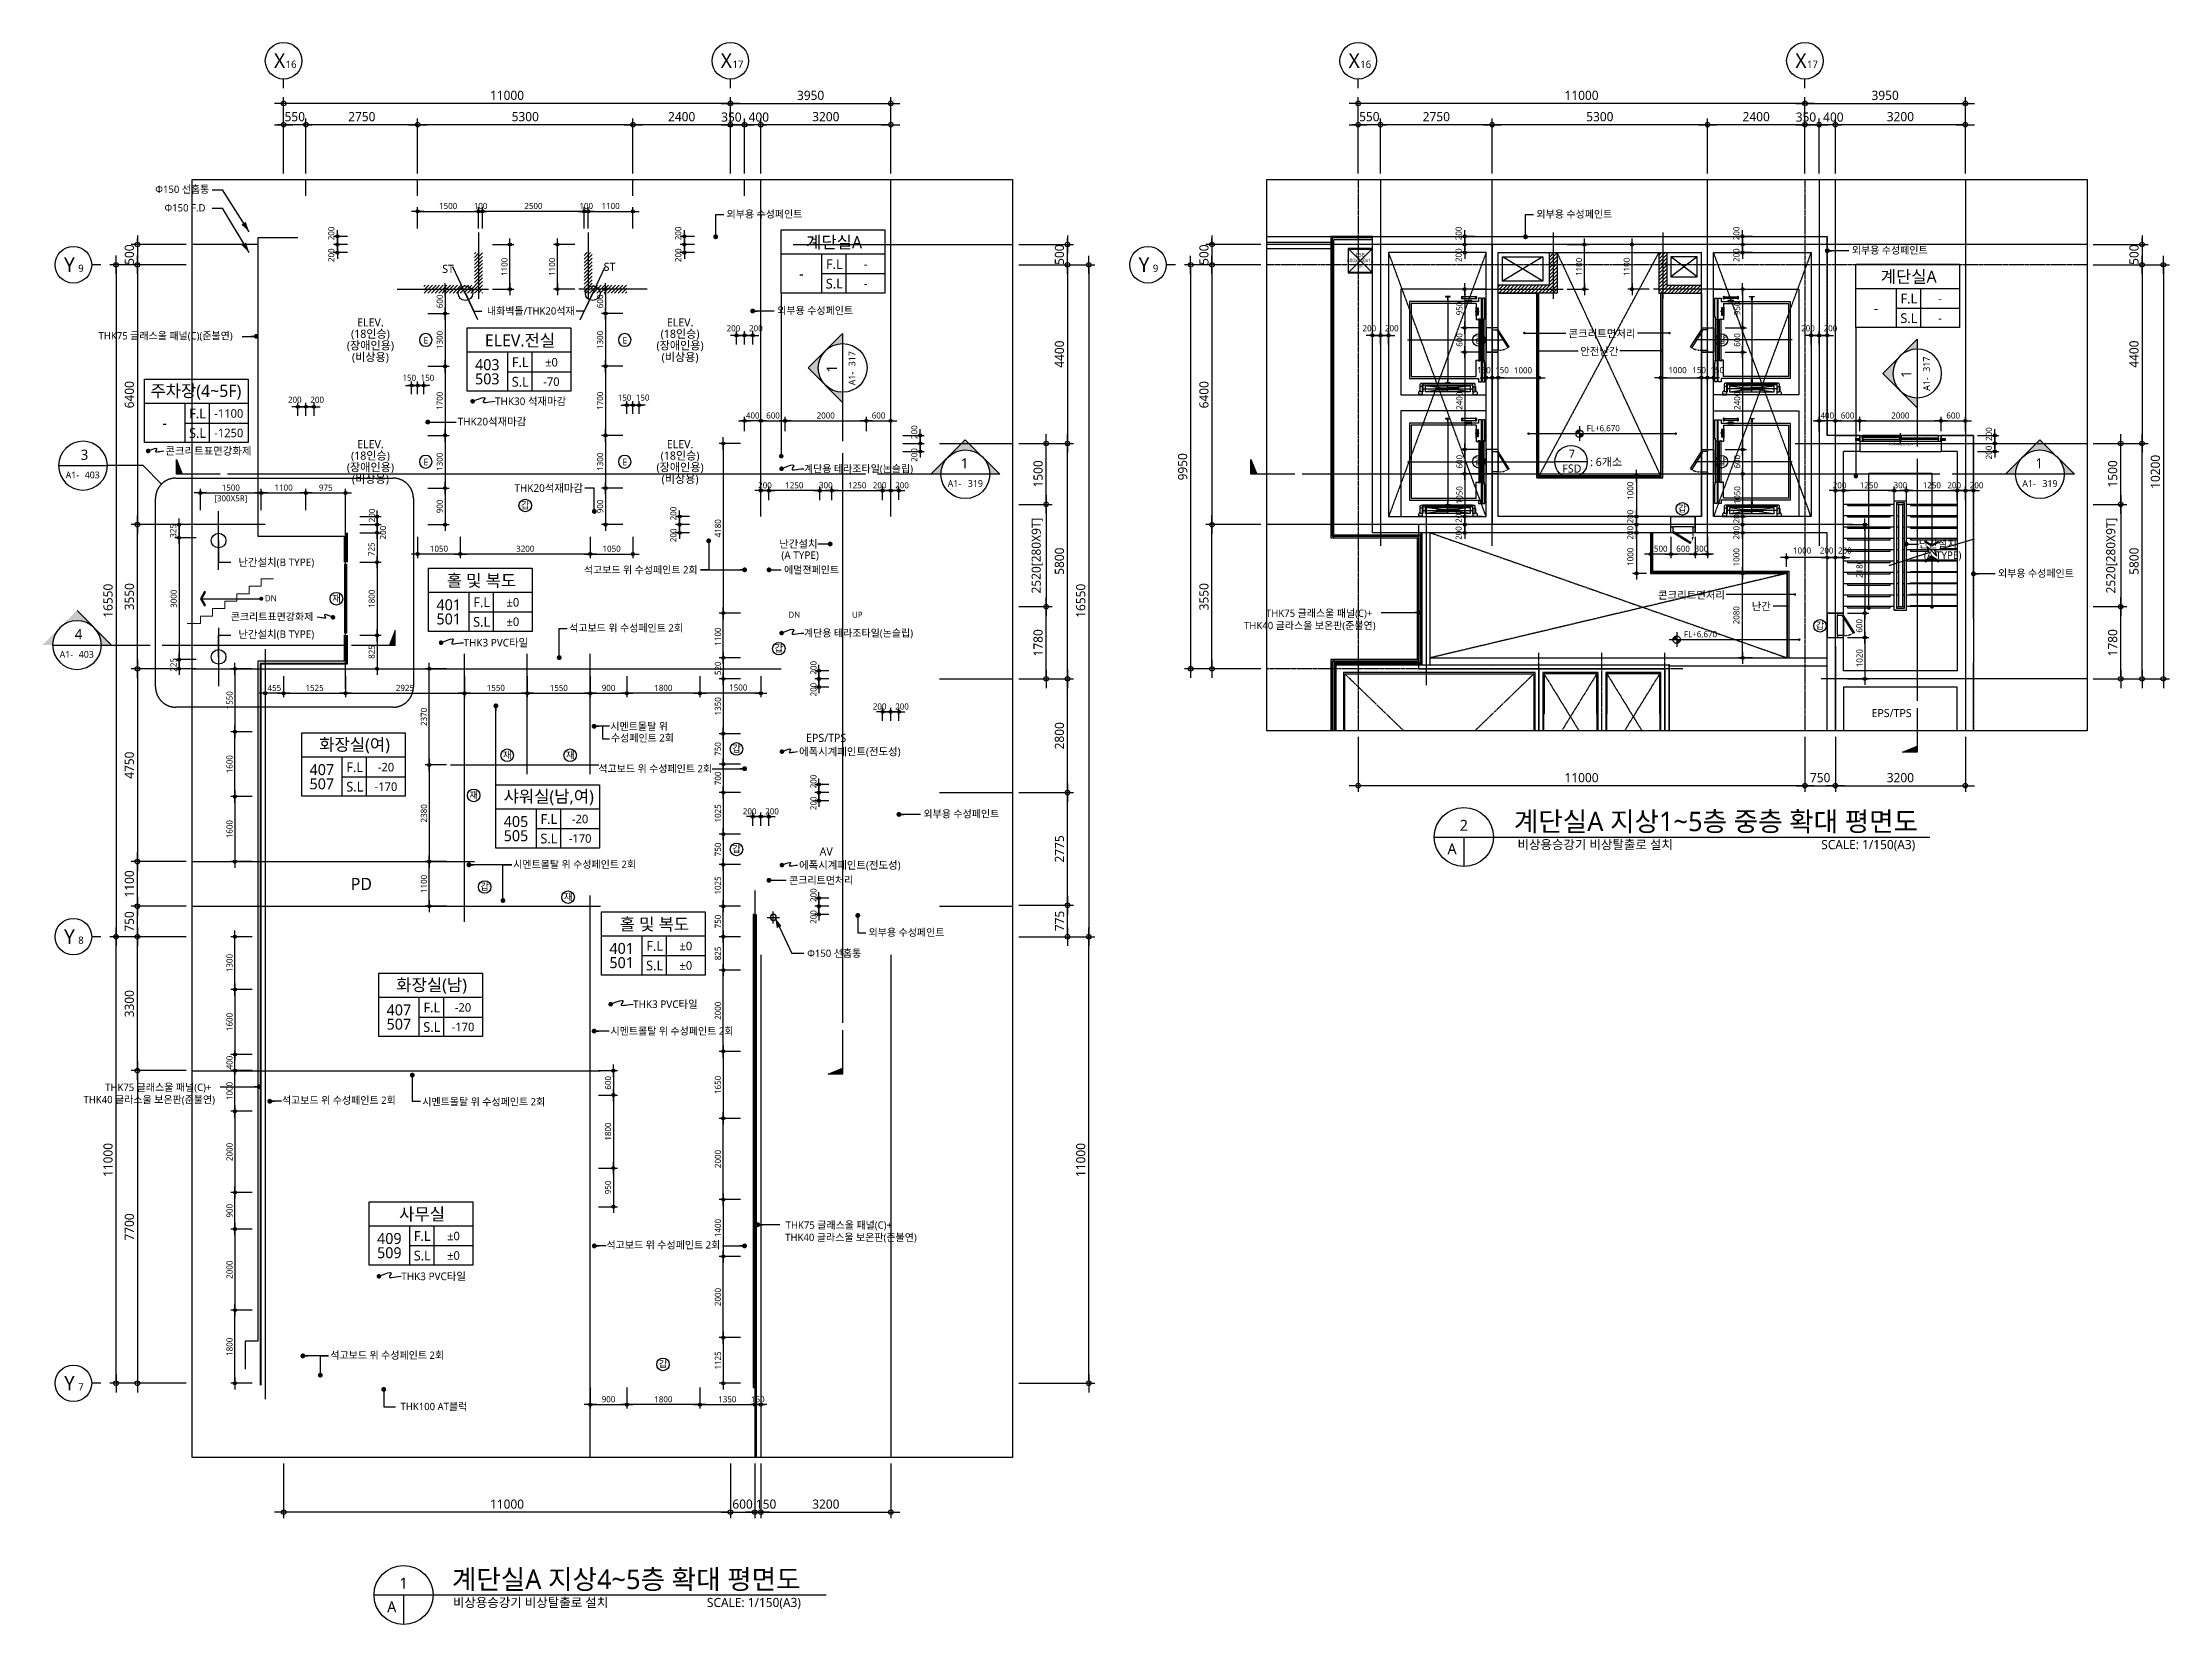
# Model space of a CAD drawing. Header units: millimetres. Extents: x -65167 to 413267, y -17142 to 66587.
# Drawn here: x 124677 to 177045, y 2247 to 41213 of the extents above; entities that cross this region are included whole.
import ezdxf
from ezdxf.enums import TextEntityAlignment as Align

# ---------------------------------------------------------------- set-up
doc = ezdxf.new("R2010")
doc.units = ezdxf.units.MM
doc.header["$LTSCALE"] = 75
doc.header["$MEASUREMENT"] = 0
doc.header["$PDSIZE"] = -10
for name, pattern in [('-HID', [2.5, 1.5, -1]), ('CENTER', [2, 1.25, -0.25, 0.25, -0.25]), ('CENTER2', [1.125, 0.75, -0.125, 0.125, -0.125]), ('HID', [2.5, 1.5, -1])]:
    doc.linetypes.add(name, pattern=pattern)
doc.layers.get('0').update_dxf_attribs({"linetype": 'CONTINUOUS'})
doc.layers.get('Defpoints').update_dxf_attribs({"color": 171, "linetype": 'CONTINUOUS'})
doc.layers.add('1-골조', color=2, linetype='CONTINUOUS', lineweight=0)
for name, color, linetype in [('A-SYM', 7, 'CONTINUOUS'), ('A-SYM-LEVEL', 7, 'CONTINUOUS'), ('AA-WAXS-FINL', 6, 'CONTINUOUS'), ('AREA 99 - 건축면적', 60, 'CONTINUOUS'), ('BOX', 6, 'CONTINUOUS'), ('CEN(ST)', 1, 'CENTER'), ('CG-BEAM', 3, 'CONTINUOUS'), ('COL-STEEL', 2, 'CONTINUOUS'), ('CON', 2, 'CONTINUOUS'), ('DOOR', 4, 'CONTINUOUS'), ('DOOR(OPEN ELE)', 5, 'CONTINUOUS'), ('ELE2', 3, 'CONTINUOUS'), ('ELE6', 8, 'CONTINUOUS'), ('ELE9', 9, 'CONTINUOUS'), ('ELEV', 253, 'CONTINUOUS'), ('FIN(THK20 화강석)', 5, 'CONTINUOUS'), ('FIN(패널-T75 글라스울)', 6, 'CONTINUOUS'), ('HAT 253', 253, 'CONTINUOUS'), ('HID-CON', 251, '-HID'), ('INS', 251, 'BATTING'), ('LED', 7, 'CONTINUOUS'), ('NDIM', 7, 'CONTINUOUS'), ('SASAC 도면번호', 6, 'CONTINUOUS'), ('STAIR', 4, 'CONTINUOUS'), ('STAIR(ETC)', 8, 'CONTINUOUS'), ('STEEL', 5, 'CONTINUOUS'), ('SYM', 7, 'CONTINUOUS'), ('SYM(AXIS)', 7, 'CONTINUOUS'), ('SYM(STAIR)', 251, 'CONTINUOUS'), ('TEXT', 3, 'CONTINUOUS'), ('TEXT(AXIS)', 2, 'CONTINUOUS'), ('TEXT(MIN)', 7, 'CONTINUOUS'), ('TEXT(NOTE小)', 1, 'CONTINUOUS'), ('TEXT(노트)', 7, 'CONTINUOUS'), ('TEXT(실명)', 3, 'CONTINUOUS'), ('TEXT-기입', 6, 'CONTINUOUS'), ('TITLE', 7, 'CONTINUOUS'), ('txt', 3, 'CONTINUOUS'), ('WAL', 3, 'CONTINUOUS'), ('WALL-석고보드', 7, 'CONTINUOUS'), ('WIN', 4, 'CONTINUOUS'), ('WIN-ETC', 1, 'CONTINUOUS'), ('WIN-G', 252, 'CONTINUOUS'), ('WIN2', 5, 'CONTINUOUS'), ('계단-논슬립', 252, 'CONTINUOUS'), ('기계 전기 소방', 254, 'CONTINUOUS'), ('홈통', 6, 'CONTINUOUS')]:
    doc.layers.add(name, color=color, linetype=linetype)
doc.styles.add('CGS', font='cgse', dxfattribs={"bigfont": 'cgs'})
doc.styles.add('TE', font='malgun_0.ttf')
doc.styles.add('나눔바른고딕', font='NanumBarunGothic.ttf')
doc.styles.add('맑은 고딕', font='malgun_0.ttf')
doc.linetypes.add('BATTING', pattern='A,0.0001,-0.1,[134,ltypeshp.shx,S=0.1,R=0,X=-0.1,Y=0],-0.2,[134,ltypeshp.shx,S=0.1,R=180,X=0.1,Y=0],-0.1', length=0.4001)
doc.dimstyles.new('NDIM 1200', dxfattribs={"dimscale": 75, "dimtxt": 3, "dimasz": 1, "dimexe": 2, "dimexo": 2, "dimgap": 1, "dimtad": 1, "dimdec": 0, "dimdsep": 46, "dimtxsty": 'CGS', "dimblk": 'DOT0', "dimcen": 1, "dimdle": 8, "dimclrd": 256, "dimclre": 256, "dimclrt": 256, "dimadec": 0, "dimazin": 0, "dimtfac": 1, "dimtdec": 0, "dimtix": 1, "dimtmove": 2, "dimatfit": 3, "dimldrblk": 'DOT0', "dimfxl": 1, "dimtolj": 1, "dimtzin": 0, "dimlwd": -1, "dimlwe": -1, "dimarcsym": 0})

msp = doc.modelspace()

# ---------------------------------------------------------------- texts
at = {"layer": 'A-SYM-LEVEL', "style": '맑은 고딕'}
for p in [(162697.3, 31638.8), (165092, 26564.8)]:
    msp.add_text('FL+6,670', height=150, dxfattribs=at).set_placement(p)
at = {"layer": 'TEXT', "style": '나눔바른고딕'}
for s, height, rotation, p in [('317', 166.67, 90, (144690, 33238.5)), ('1', 250, 90, (144234.7, 33086.1)), ('A1-', 166.67, 90, (144690.1, 32769.6)), ('1', 250, 90, (170692.2, 32950.8)), ('317', 166.67, 90, (171147.5, 33103.2)), ('A1-', 166.67, 90, (171147.6, 32634.3)), ('1', 250, 360, (147286.7, 30721.8)), ('1', 250, 360, (173744.2, 30721.8)), ('A1-', 166.67, 360, (125245.5, 30477.7)), ('403', 166.67, 360, (125714.4, 30477.8)), ('A1-', 166.67, 360, (125098.6, 26058.7)), ('403', 166.67, 360, (125567.5, 26058.9))]:
    msp.add_text(s, height=height, rotation=rotation, dxfattribs=at).set_placement(p)
for s, height, p in [('3', 250, (125617, 30933.1)), ('A1-', 166.67, (146963.2, 30266.4)), ('319', 166.67, (147458.9, 30266.5)), ('A1-', 166.67, (173420.7, 30266.4)), ('319', 166.67, (173916.4, 30266.5)), ('4', 250, (125470.1, 26514.2))]:
    msp.add_text(s, height=height, dxfattribs=at).set_placement(p)
for s, p in [('2', (159672.3, 21932.9)), ('A', (159381.4, 21351.1)), ('1', (133565.7, 3265.1)), ('A', (133274.8, 2683.3))]:
    msp.add_text(s, height=270, dxfattribs=at).set_placement(p, align=Align.MIDDLE)
for s, p in [('계단실A 지상1~5층 중층 확대 평면도', (170856.2, 22027.4)), ('계단실A 지상4~5층 확대 평면도', (143341, 3359.6))]:
    msp.add_text(s, height=480, dxfattribs=at).set_placement(p, align=Align.MIDDLE_RIGHT)
for p in [(160994.6, 21456.7), (134781.6, 2788.9)]:
    msp.add_text('비상용승강기 비상탈출로 설치', height=225, dxfattribs=at).set_placement(p, align=Align.MIDDLE_LEFT)
for p in [(170786.2, 21569.2), (143349.7, 2901.4)]:
    msp.add_text('SCALE: 1/150(A3)', height=225, dxfattribs=at).set_placement(p, align=Align.TOP_RIGHT)
at = {"layer": 'TEXT(AXIS)', "style": '나눔바른고딕'}
for s, height, p in [('X', 360, (130513.8, 40765.5)), ('X', 360, (141513.8, 40765.5)), ('X', 360, (156971.3, 40765.5)), ('X', 360, (167971.3, 40765.5)), ('16', 180, (130798.2, 40675.5)), ('17', 180, (141798.2, 40675.5)), ('16', 180, (157255.7, 40675.5)), ('17', 180, (168255.7, 40675.5)), ('Y', 360, (125338.8, 35740.5)), ('9', 180, (125623.2, 35650.5)), ('Y', 360, (151796.3, 35740.5)), ('9', 180, (152080.7, 35650.5)), ('Y', 360, (125338.8, 19190.5)), ('8', 180, (125623.2, 19100.5)), ('Y', 360, (125338.8, 8190.5)), ('7', 180, (125623.2, 8100.5))]:
    msp.add_text(s, height=height, dxfattribs=at).set_placement(p, align=Align.MIDDLE)
at = {"layer": 'TEXT(MIN)', "style": '나눔바른고딕'}
for s, p in [('Φ150 선홈통', (128783.3, 37598.2)), ('내화벽돌/THK20석재', (137778.4, 34600.9)), ('석고보드 위 수성페인트 2회', (140806.1, 28223.9)), ('석고보드 위 수성페인트 2회', (140446, 26792.1)), ('시멘트몰탈 위 ', (140135.3, 24369.7)), ('수성페인트 2회', (140222.8, 24082.9)), ('석고보드 위 수성페인트 2회', (141163.2, 23326.2)), ('시멘트몰탈 위 수성페인트 2회', (139291.8, 20969.7)), ('콘크리트면처리', (144639.4, 20577.5)), ('Φ150 선홈통', (144834.6, 18778.8)), ('시멘트몰탈 위 수성페인트 2회', (141688.2, 16863)), ('석고보드 위 수성페인트 2회', (133373.5, 15158.5)), ('시멘트몰탈 위 수성페인트 2회', (137054.9, 15122)), ('석고보드 위 수성페인트 2회', (141364.1, 11595.6)), ('석고보드 위 수성페인트 2회', (134565.2, 8879.3)), ('THK100 AT블럭', (135135.1, 7616.3))]:
    msp.add_text(s, height=180, dxfattribs=at).set_placement(p, align=Align.MIDDLE_RIGHT)
for s, p in [('Φ150 F.D', (127680.7, 37141.1)), ('THK75 글래스울 패널(C)(준불연)', (126056.9, 33989.3)), ('계단용 테라조타일(논슬립)', (143424.2, 30714.6)), ('에멀젼페인트', (142934, 28223.9)), ('THK75 글래스울 패널(C)+', (154799.8, 27155)), ('계단용 테라조타일(논슬립)', (143424.2, 26667.6)), ('THK40 글라스울 보온판(준불연)', (154260.2, 26853.1)), ('THK40 글라스울 보온판(준불연)', (125684.7, 15175.8)), ('THK75 글래스울 패널(C)+', (126217.3, 15477.7)), ('THK75 글래스울 패널(C)+', (142973.4, 12084.3)), ('THK40 글라스울 보온판(준불연)', (142962.8, 11782.4))]:
    msp.add_text(s, height=180, dxfattribs=at).set_placement(p, align=Align.MIDDLE_LEFT)
for p in [(141518.6, 36986.5), (161457.7, 36986.5), (169224.1, 36098.8), (142766.5, 34613.3), (172824.1, 28138.7), (146366.5, 22213.7), (145016.5, 19294.3)]:
    msp.add_text('외부용 수성페인트', height=180, rotation=360, dxfattribs=at).set_placement(p, align=Align.MIDDLE_LEFT)
for s, height, p in [('ST', 200, (134662.5, 35637.5)), ('ST', 200, (138637.5, 35687.5)), ('DN', 150, (130298.2, 27522.9)), ('DN', 150, (143187.5, 27117.5)), ('UP', 150, (144737.5, 27117.5)), ('EPS/TPS', 200, (170203.4, 24696.5)), ('EPS/TPS', 200, (143971.5, 24085.4)), ('AV', 200, (143971.5, 21285.4)), ('PD', 300, (132526.7, 20487.5))]:
    msp.add_text(s, height=height, dxfattribs=at).set_placement(p, align=Align.MIDDLE_CENTER)
at = {"layer": 'TEXT(노트)', "style": '나눔바른고딕'}
for s, p in [('(18인승)', (132750.8, 34030.8)), ('ELEV.', (132750.8, 34317.5)), ('(18인승)', (140374.2, 34030.8)), ('ELEV.', (140374.2, 34317.5)), ('(장애인용)', (132750.8, 33744.2)), ('(비상용)', (132750.8, 33457.5)), ('(장애인용)', (140374.2, 33744.2)), ('(비상용)', (140374.2, 33457.5)), ('(18인승)', (132750.8, 31030.8)), ('ELEV.', (132750.8, 31317.5)), ('(18인승)', (140374.2, 31030.8)), ('ELEV.', (140374.2, 31317.5)), ('(장애인용)', (132750.8, 30744.2)), ('(비상용)', (132750.8, 30457.5)), ('(장애인용)', (140374.2, 30744.2)), ('(비상용)', (140374.2, 30457.5))]:
    msp.add_text(s, height=200, dxfattribs=at).set_placement(p, align=Align.MIDDLE)
for s, height, p in [('콘크리트면처리', 187.5, (162249.7, 34042.3)), ('안전난간', 187.5, (162538.4, 33609.4)), ('THK30 석재마감', 187.5, (135817.7, 32375.3)), ('콘크리트표면강화제', 187.5, (127703.3, 31151.7)), ('콘크리트면처리', 187.5, (164453.5, 27602.8)), ('난간', 187.5, (166759.4, 27326.3)), ('콘크리트표면강화제', 180, (129310.8, 27069.5)), ('THK3 PVC타일', 187.5, (135041.8, 26429.8)), ('에폭시계페인트(전도성)', 187.5, (143304.2, 23746.3)), ('에폭시계페인트(전도성)', 187.5, (143304.2, 20951.1)), ('THK3 PVC타일', 187.5, (139216.9, 17524.6)), ('THK3 PVC타일', 187.5, (133510, 10822.4))]:
    msp.add_text(s, height=height, dxfattribs=at).set_placement(p, align=Align.MIDDLE_LEFT)
for s, p in [('THK20석재마감', (136587.7, 31875.3)), ('THK20석재마감', (137984.3, 30238.5)), ('난간설치', (143758.6, 28863.3)), ('난간설치', (171811.7, 28863.3)), ('난간설치(B TYPE)', (131365.7, 28409.3)), ('(A TYPE)', (143791.5, 28585.3)), ('(A TYPE)', (171922.9, 28585.3)), ('난간설치(B TYPE)', (131365.7, 26638.3))]:
    msp.add_text(s, height=187.5, dxfattribs=at).set_placement(p, align=Align.MIDDLE_RIGHT)
at = {"layer": 'TEXT(실명)', "style": '나눔바른고딕'}
for s, p in [('계단실A', (144166.9, 36298.1)), ('계단실A', (170624.4, 35447.5)), ('ELEV.전실', (136434, 33880.7)), ('주차장(4~5F)', (128452.1, 32618.1)), ('홀 및 복도', (135484.9, 27967.2)), ('화장실(여)', (132360, 23906.7)), ('샤워실(남,여)', (137140.1, 22629)), ('홀 및 복도', (139743.1, 19502.3)), ('화장실(남)', (134256.8, 17987.4)), ('사무실', (134021.7, 12357.4))]:
    msp.add_text(s, height=300, dxfattribs=at).set_placement(p, align=Align.MIDDLE)
at = {"layer": 'TEXT-기입', "style": '나눔바른고딕'}
for s, height, p in [('-', 210, (144940.2, 35755.3)), ('-', 210, (144940.4, 35276.2)), ('-', 210, (171397.7, 34904.8)), ('-', 210, (171398, 34425.6)), ('±0', 210, (137207.3, 33338)), ('-70', 210, (137207.5, 32858.8)), ('-1100', 210, (129263.1, 32075.4)), ('-', 270, (127683.5, 31839.9)), ('-1250', 210, (129263.3, 31596.3)), ('±0', 210, (136258.2, 27424.5)), ('±0', 210, (136258.4, 26945.3)), ('-20', 210, (133133.2, 23363.9)), ('-170', 210, (133133.5, 22884.8)), ('-20', 210, (137913.4, 22086.2)), ('-170', 210, (137913.6, 21607.1)), ('±0', 210, (140516.4, 18959.6)), ('±0', 210, (140516.6, 18480.4)), ('-20', 210, (135030.1, 17444.6)), ('-170', 210, (135030.4, 16965.5)), ('±0', 210, (134795, 11814.6)), ('±0', 210, (134795.2, 11335.5))]:
    msp.add_text(s, height=height, dxfattribs=at).set_placement(p, align=Align.MIDDLE)
for s, p in [('-', (143360.6, 35519.9)), ('-', (169818.1, 34669.3)), ('403', (135627.7, 33277.5)), ('503', (135627.7, 32927.5)), ('401', (134678.6, 27364)), ('501', (134678.6, 27014)), ('407', (131553.6, 23303.4)), ('507', (131553.6, 22953.4)), ('405', (136333.8, 22025.7)), ('505', (136333.8, 21675.7)), ('401', (138936.8, 18899.1)), ('501', (138936.8, 18549.1)), ('407', (133450.5, 17384.1)), ('507', (133450.5, 17034.1)), ('409', (133215.4, 11754.2)), ('509', (133215.4, 11404.2))]:
    msp.add_text(s, height=270, dxfattribs=at).set_placement(p, align=Align.MIDDLE_CENTER)
at = {"layer": 'txt', "style": '나눔바른고딕'}
for s, p in [('7', (162333.1, 31083.2)), (': 6개소', (163175.3, 30881)), ('FSD', (162333.1, 30718.5))]:
    msp.add_text(s, height=200, dxfattribs=at).set_placement(p, align=Align.MIDDLE_CENTER)

# ---------------------------------------------------------------- blocks, each defined once
blk = doc.blocks.new('A$C2F20087E')
at = {"layer": 'SYM(AXIS)'}
blk.add_line((600, 0), (600, 300), dxfattribs=at)
blk.add_circle((600, 900), 600, dxfattribs=at)
blk = doc.blocks.new('DOT0')
blk.add_line((-3, 0), (3, 0))
at = {"color": 6}
blk.add_circle((0, 0), 0.75, dxfattribs=at)
blk = doc.blocks.new('*D305')
at = {"layer": 'Defpoints', "color": 0, "ltscale": 0.4, "transparency": 16777216}
for p in [(128363, 35738), (126488, 19188), (128363, 19188)]:
    blk.add_point(p, dxfattribs=at)
at = {"layer": 'NDIM', "ltscale": 0.4, "transparency": 16777216}
for p, q in [((128213, 35738), (126338, 35738)), ((126488, 35663), (126488, 19263)), ((128213, 19188), (126338, 19188))]:
    blk.add_line(p, q, dxfattribs=at)
at = {"layer": 'NDIM', "ltscale": 0.4, "transparency": 16777216, "xscale": 75, "yscale": 75, "zscale": 75}
for p, rotation in [((126488, 35738), 90), ((126488, 19188), 270)]:
    blk.add_blockref('DOT0', p, dxfattribs=dict(at, rotation=rotation))
at = {"layer": 'NDIM', "ltscale": 0.4, "transparency": 16777216, "insert": (126290, 27463), "char_height": 225, "attachment_point": 5, "rotation": 90, "style": '나눔바른고딕'}
blk.add_mtext('\\A1;16550', dxfattribs=at)
blk = doc.blocks.new('*D306')
at = {"layer": 'Defpoints', "color": 0, "ltscale": 0.4, "transparency": 16777216}
for p in [(128363, 35738), (127013, 29338), (128363, 29338)]:
    blk.add_point(p, dxfattribs=at)
at = {"layer": 'NDIM', "ltscale": 0.4, "transparency": 16777216}
for p, q in [((128213, 35738), (126863, 35738)), ((127013, 35663), (127013, 29413)), ((128213, 29338), (126863, 29338))]:
    blk.add_line(p, q, dxfattribs=at)
at = {"layer": 'NDIM', "ltscale": 0.4, "transparency": 16777216, "xscale": 75, "yscale": 75, "zscale": 75}
for p, rotation in [((127013, 35738), 90), ((127013, 29338), 270)]:
    blk.add_blockref('DOT0', p, dxfattribs=dict(at, rotation=rotation))
at = {"layer": 'NDIM', "ltscale": 0.4, "transparency": 16777216, "insert": (126815, 32538), "char_height": 225, "attachment_point": 5, "rotation": 90, "style": '나눔바른고딕'}
blk.add_mtext('\\A1;6400', dxfattribs=at)
blk = doc.blocks.new('*D307')
at = {"layer": 'Defpoints', "color": 0, "ltscale": 0.4, "transparency": 16777216}
for p in [(127013, 29338), (128363, 29338), (128363, 25787)]:
    blk.add_point(p, dxfattribs=at)
at = {"layer": 'NDIM', "ltscale": 0.4, "transparency": 16777216}
for p, q in [((128213, 29338), (126863, 29338)), ((127013, 25862), (127013, 29263)), ((128213, 25787), (126863, 25787))]:
    blk.add_line(p, q, dxfattribs=at)
at = {"layer": 'NDIM', "ltscale": 0.4, "transparency": 16777216, "xscale": 75, "yscale": 75, "zscale": 75}
for p, rotation in [((127013, 29338), 90), ((127013, 25787), 270)]:
    blk.add_blockref('DOT0', p, dxfattribs=dict(at, rotation=rotation))
at = {"layer": 'NDIM', "ltscale": 0.4, "transparency": 16777216, "insert": (126815, 27562), "char_height": 225, "attachment_point": 5, "rotation": 90, "style": '나눔바른고딕'}
blk.add_mtext('\\A1;3550', dxfattribs=at)
blk = doc.blocks.new('*D308')
at = {"layer": 'Defpoints', "color": 0, "ltscale": 0.4, "transparency": 16777216}
for p in [(130613, 6362), (141613, 6362), (130613, 5012)]:
    blk.add_point(p, dxfattribs=at)
at = {"layer": 'NDIM', "ltscale": 0.4, "transparency": 16777216}
for p, q in [((130613, 6212), (130613, 4862)), ((141613, 6212), (141613, 4862)), ((141538, 5012), (130688, 5012))]:
    blk.add_line(p, q, dxfattribs=at)
at = {"layer": 'NDIM', "ltscale": 0.4, "transparency": 16777216, "xscale": 75, "yscale": 75, "zscale": 75, "rotation": 180}
blk.add_blockref('DOT0', (130613, 5012), dxfattribs=at)
at = {"layer": 'NDIM', "ltscale": 0.4, "transparency": 16777216, "xscale": 75, "yscale": 75, "zscale": 75}
blk.add_blockref('DOT0', (141613, 5012), dxfattribs=at)
at = {"layer": 'NDIM', "ltscale": 0.4, "transparency": 16777216, "insert": (136113, 5210), "char_height": 225, "attachment_point": 5, "style": '나눔바른고딕'}
blk.add_mtext('\\A1;11000', dxfattribs=at)
blk = doc.blocks.new('*D309')
at = {"layer": 'Defpoints', "color": 0, "ltscale": 0.4, "transparency": 16777216}
for p in [(128363, 25787), (127013, 21038), (128363, 21038)]:
    blk.add_point(p, dxfattribs=at)
at = {"layer": 'NDIM', "ltscale": 0.4, "transparency": 16777216}
for p, q in [((128213, 25787), (126863, 25787)), ((127013, 25712), (127013, 21113)), ((128213, 21038), (126863, 21038))]:
    blk.add_line(p, q, dxfattribs=at)
at = {"layer": 'NDIM', "ltscale": 0.4, "transparency": 16777216, "xscale": 75, "yscale": 75, "zscale": 75}
for p, rotation in [((127013, 25787), 90), ((127013, 21038), 270)]:
    blk.add_blockref('DOT0', p, dxfattribs=dict(at, rotation=rotation))
at = {"layer": 'NDIM', "ltscale": 0.4, "transparency": 16777216, "insert": (126815, 23412), "char_height": 225, "attachment_point": 5, "rotation": 90, "style": '나눔바른고딕'}
blk.add_mtext('\\A1;4750', dxfattribs=at)
blk = doc.blocks.new('*D310')
at = {"layer": 'Defpoints', "color": 0, "ltscale": 0.4, "transparency": 16777216}
for p in [(142213, 6362), (142363, 6362), (142363, 5012)]:
    blk.add_point(p, dxfattribs=at)
at = {"layer": 'NDIM', "ltscale": 0.4, "transparency": 16777216}
for p, q in [((142213, 6212), (142213, 4862)), ((142363, 6212), (142363, 4862)), ((142138, 5012), (142063, 5012)), ((142213, 5012), (142363, 5012)), ((142438, 5012), (142513, 5012))]:
    blk.add_line(p, q, dxfattribs=at)
at = {"layer": 'NDIM', "ltscale": 0.4, "transparency": 16777216, "xscale": 75, "yscale": 75, "zscale": 75}
blk.add_blockref('DOT0', (142213, 5012), dxfattribs=at)
at = {"layer": 'NDIM', "ltscale": 0.4, "transparency": 16777216, "xscale": 75, "yscale": 75, "zscale": 75, "rotation": 180}
blk.add_blockref('DOT0', (142363, 5012), dxfattribs=at)
at = {"layer": 'NDIM', "ltscale": 0.4, "transparency": 16777216, "insert": (142492, 5210), "char_height": 225, "attachment_point": 5, "style": '나눔바른고딕'}
blk.add_mtext('\\A1;150', dxfattribs=at)
blk = doc.blocks.new('*D311')
at = {"layer": 'Defpoints', "color": 0, "ltscale": 0.4, "transparency": 16777216}
for p in [(142363, 6362), (145562, 6362), (145562, 5012)]:
    blk.add_point(p, dxfattribs=at)
at = {"layer": 'NDIM', "ltscale": 0.4, "transparency": 16777216}
for p, q in [((142363, 6212), (142363, 4862)), ((145562, 6212), (145562, 4862)), ((142438, 5012), (145487, 5012))]:
    blk.add_line(p, q, dxfattribs=at)
at = {"layer": 'NDIM', "ltscale": 0.4, "transparency": 16777216, "xscale": 75, "yscale": 75, "zscale": 75, "rotation": 180}
blk.add_blockref('DOT0', (142363, 5012), dxfattribs=at)
at = {"layer": 'NDIM', "ltscale": 0.4, "transparency": 16777216, "xscale": 75, "yscale": 75, "zscale": 75}
blk.add_blockref('DOT0', (145562, 5012), dxfattribs=at)
at = {"layer": 'NDIM', "ltscale": 0.4, "transparency": 16777216, "insert": (143963, 5210), "char_height": 225, "attachment_point": 5, "style": '나눔바른고딕'}
blk.add_mtext('\\A1;3200', dxfattribs=at)
blk = doc.blocks.new('A$C51E23882')
at = {"layer": 'TITLE'}
blk.add_lwpolyline([(8500, 0), (0, 0), (0, 5200), (8500, 5200)], close=True, dxfattribs=at)
for points in [[(8500, 3200), (0, 3200)], [(3300, 3200), (3300, 0)], [(5300, 3200), (5300, 0)], [(3300, 1600), (8500, 1600)]]:
    blk.add_lwpolyline(points, dxfattribs=at)
at = {"layer": 'TITLE', "style": '나눔바른고딕'}
for s, p in [('F.L', (4352, 2378)), ('S.L', (4352, 778))]:
    blk.add_text(s, height=800, dxfattribs=at).set_placement(p, align=Align.MIDDLE)
blk = doc.blocks.new('갑종방화문표기')
at = {"layer": 'TEXT(NOTE小)'}
blk.add_circle((0, 0), 150, dxfattribs=at)
at = {"layer": 'TEXT(NOTE小)', "style": '나눔바른고딕'}
blk.add_text('갑', height=160, dxfattribs=at).set_placement((1, 7), align=Align.MIDDLE_CENTER)
blk = doc.blocks.new('*D312')
at = {"layer": 'Defpoints', "color": 0, "ltscale": 0.4, "transparency": 16777216}
for p in [(130613, 39713), (130613, 37838), (141613, 37838)]:
    blk.add_point(p, dxfattribs=at)
at = {"layer": 'NDIM', "ltscale": 0.4, "transparency": 16777216}
for p, q in [((130613, 37988), (130613, 39863)), ((141613, 37988), (141613, 39863)), ((141538, 39713), (130688, 39713))]:
    blk.add_line(p, q, dxfattribs=at)
at = {"layer": 'NDIM', "ltscale": 0.4, "transparency": 16777216, "xscale": 75, "yscale": 75, "zscale": 75, "rotation": 180}
blk.add_blockref('DOT0', (130613, 39713), dxfattribs=at)
at = {"layer": 'NDIM', "ltscale": 0.4, "transparency": 16777216, "xscale": 75, "yscale": 75, "zscale": 75}
blk.add_blockref('DOT0', (141613, 39713), dxfattribs=at)
at = {"layer": 'NDIM', "ltscale": 0.4, "transparency": 16777216, "insert": (136113, 39910), "char_height": 225, "attachment_point": 5, "style": '나눔바른고딕'}
blk.add_mtext('\\A1;11000', dxfattribs=at)
blk = doc.blocks.new('*D313')
at = {"layer": 'Defpoints', "color": 0, "ltscale": 0.4, "transparency": 16777216}
for p in [(139213, 39188), (139213, 37838), (141613, 37838)]:
    blk.add_point(p, dxfattribs=at)
at = {"layer": 'NDIM', "ltscale": 0.4, "transparency": 16777216}
for p, q in [((139213, 37988), (139213, 39338)), ((141613, 37988), (141613, 39338)), ((141538, 39188), (139288, 39188))]:
    blk.add_line(p, q, dxfattribs=at)
at = {"layer": 'NDIM', "ltscale": 0.4, "transparency": 16777216, "xscale": 75, "yscale": 75, "zscale": 75, "rotation": 180}
blk.add_blockref('DOT0', (139213, 39188), dxfattribs=at)
at = {"layer": 'NDIM', "ltscale": 0.4, "transparency": 16777216, "xscale": 75, "yscale": 75, "zscale": 75}
blk.add_blockref('DOT0', (141613, 39188), dxfattribs=at)
at = {"layer": 'NDIM', "ltscale": 0.4, "transparency": 16777216, "insert": (140413, 39385), "char_height": 225, "attachment_point": 5, "style": '나눔바른고딕'}
blk.add_mtext('\\A1;2400', dxfattribs=at)
blk = doc.blocks.new('*D314')
at = {"layer": 'Defpoints', "color": 0, "ltscale": 0.4, "transparency": 16777216}
for p in [(133913, 39188), (133913, 37838), (139213, 37838)]:
    blk.add_point(p, dxfattribs=at)
at = {"layer": 'NDIM', "ltscale": 0.4, "transparency": 16777216}
for p, q in [((133913, 37988), (133913, 39338)), ((139213, 37988), (139213, 39338)), ((139138, 39188), (133988, 39188))]:
    blk.add_line(p, q, dxfattribs=at)
at = {"layer": 'NDIM', "ltscale": 0.4, "transparency": 16777216, "xscale": 75, "yscale": 75, "zscale": 75, "rotation": 180}
blk.add_blockref('DOT0', (133913, 39188), dxfattribs=at)
at = {"layer": 'NDIM', "ltscale": 0.4, "transparency": 16777216, "xscale": 75, "yscale": 75, "zscale": 75}
blk.add_blockref('DOT0', (139213, 39188), dxfattribs=at)
at = {"layer": 'NDIM', "ltscale": 0.4, "transparency": 16777216, "insert": (136563, 39385), "char_height": 225, "attachment_point": 5, "style": '나눔바른고딕'}
blk.add_mtext('\\A1;5300', dxfattribs=at)
blk = doc.blocks.new('*D315')
at = {"layer": 'Defpoints', "color": 0, "ltscale": 0.4, "transparency": 16777216}
for p in [(131163, 39188), (131163, 37838), (133913, 37838)]:
    blk.add_point(p, dxfattribs=at)
at = {"layer": 'NDIM', "ltscale": 0.4, "transparency": 16777216}
for p, q in [((131163, 37988), (131163, 39338)), ((133913, 37988), (133913, 39338)), ((133838, 39188), (131238, 39188))]:
    blk.add_line(p, q, dxfattribs=at)
at = {"layer": 'NDIM', "ltscale": 0.4, "transparency": 16777216, "xscale": 75, "yscale": 75, "zscale": 75, "rotation": 180}
blk.add_blockref('DOT0', (131163, 39188), dxfattribs=at)
at = {"layer": 'NDIM', "ltscale": 0.4, "transparency": 16777216, "xscale": 75, "yscale": 75, "zscale": 75}
blk.add_blockref('DOT0', (133913, 39188), dxfattribs=at)
at = {"layer": 'NDIM', "ltscale": 0.4, "transparency": 16777216, "insert": (132538, 39385), "char_height": 225, "attachment_point": 5, "style": '나눔바른고딕'}
blk.add_mtext('\\A1;2750', dxfattribs=at)
blk = doc.blocks.new('*D316')
at = {"layer": 'Defpoints', "color": 0, "ltscale": 0.4, "transparency": 16777216}
for p in [(130613, 39188), (130613, 37838), (131163, 37838)]:
    blk.add_point(p, dxfattribs=at)
at = {"layer": 'NDIM', "ltscale": 0.4, "transparency": 16777216}
for p, q in [((130613, 37988), (130613, 39338)), ((131163, 37988), (131163, 39338)), ((130538, 39188), (130463, 39188)), ((131163, 39188), (130613, 39188)), ((131238, 39188), (131313, 39188))]:
    blk.add_line(p, q, dxfattribs=at)
at = {"layer": 'NDIM', "ltscale": 0.4, "transparency": 16777216, "xscale": 75, "yscale": 75, "zscale": 75}
blk.add_blockref('DOT0', (130613, 39188), dxfattribs=at)
at = {"layer": 'NDIM', "ltscale": 0.4, "transparency": 16777216, "xscale": 75, "yscale": 75, "zscale": 75, "rotation": 180}
blk.add_blockref('DOT0', (131163, 39188), dxfattribs=at)
at = {"layer": 'NDIM', "ltscale": 0.4, "transparency": 16777216, "insert": (130888, 39385), "char_height": 225, "attachment_point": 5, "style": '나눔바른고딕'}
blk.add_mtext('\\A1;550', dxfattribs=at)
blk = doc.blocks.new('*D317')
at = {"layer": 'Defpoints', "color": 0, "ltscale": 0.4, "transparency": 16777216}
for p in [(141612.5, 39187.5), (141612.5, 37837.5), (141962.5, 37837.5)]:
    blk.add_point(p, dxfattribs=at)
at = {"layer": 'NDIM', "ltscale": 0.4, "transparency": 16777216}
for p, q in [((141612.5, 37987.5), (141612.5, 39337.5)), ((141962.5, 37987.5), (141962.5, 39337.5)), ((141887.5, 39187.5), (141687.5, 39187.5))]:
    blk.add_line(p, q, dxfattribs=at)
at = {"layer": 'NDIM', "ltscale": 0.4, "transparency": 16777216, "xscale": 75, "yscale": 75, "zscale": 75, "rotation": 180}
blk.add_blockref('DOT0', (141612.5, 39187.5), dxfattribs=at)
at = {"layer": 'NDIM', "ltscale": 0.4, "transparency": 16777216, "xscale": 75, "yscale": 75, "zscale": 75}
blk.add_blockref('DOT0', (141962.5, 39187.5), dxfattribs=at)
at = {"layer": 'NDIM', "ltscale": 0.4, "transparency": 16777216, "insert": (141637.5, 39375), "char_height": 225, "attachment_point": 5, "style": '나눔바른고딕'}
blk.add_mtext('\\A1;350', dxfattribs=at)
blk = doc.blocks.new('*D318')
at = {"layer": 'Defpoints', "color": 0, "ltscale": 0.4, "transparency": 16777216}
for p in [(142363, 39188), (142363, 37838), (145562, 37838)]:
    blk.add_point(p, dxfattribs=at)
at = {"layer": 'NDIM', "ltscale": 0.4, "transparency": 16777216}
for p, q in [((142363, 37988), (142363, 39338)), ((145562, 37988), (145562, 39338)), ((145487, 39188), (142438, 39188))]:
    blk.add_line(p, q, dxfattribs=at)
at = {"layer": 'NDIM', "ltscale": 0.4, "transparency": 16777216, "xscale": 75, "yscale": 75, "zscale": 75, "rotation": 180}
blk.add_blockref('DOT0', (142363, 39188), dxfattribs=at)
at = {"layer": 'NDIM', "ltscale": 0.4, "transparency": 16777216, "xscale": 75, "yscale": 75, "zscale": 75}
blk.add_blockref('DOT0', (145562, 39188), dxfattribs=at)
at = {"layer": 'NDIM', "ltscale": 0.4, "transparency": 16777216, "insert": (143963, 39385), "char_height": 225, "attachment_point": 5, "style": '나눔바른고딕'}
blk.add_mtext('\\A1;3200', dxfattribs=at)
blk = doc.blocks.new('*D319')
at = {"layer": 'Defpoints', "color": 0, "ltscale": 0.4, "transparency": 16777216}
for p in [(141962.5, 39187.5), (141962.5, 37837.5), (142362.5, 37837.5)]:
    blk.add_point(p, dxfattribs=at)
at = {"layer": 'NDIM', "ltscale": 0.4, "transparency": 16777216}
for p, q in [((141962.5, 37987.5), (141962.5, 39337.5)), ((142362.5, 37987.5), (142362.5, 39337.5)), ((141887.5, 39187.5), (141812.5, 39187.5)), ((142362.5, 39187.5), (141962.5, 39187.5)), ((142437.5, 39187.5), (142512.5, 39187.5))]:
    blk.add_line(p, q, dxfattribs=at)
at = {"layer": 'NDIM', "ltscale": 0.4, "transparency": 16777216, "xscale": 75, "yscale": 75, "zscale": 75}
blk.add_blockref('DOT0', (141962.5, 39187.5), dxfattribs=at)
at = {"layer": 'NDIM', "ltscale": 0.4, "transparency": 16777216, "xscale": 75, "yscale": 75, "zscale": 75, "rotation": 180}
blk.add_blockref('DOT0', (142362.5, 39187.5), dxfattribs=at)
at = {"layer": 'NDIM', "ltscale": 0.4, "transparency": 16777216, "insert": (142312.5, 39375), "char_height": 225, "attachment_point": 5, "style": '나눔바른고딕'}
blk.add_mtext('\\A1;400', dxfattribs=at)
blk = doc.blocks.new('*D320')
at = {"layer": 'Defpoints', "color": 0, "ltscale": 0.4, "transparency": 16777216}
for p in [(148562, 35737), (148562, 19187), (150437, 19187)]:
    blk.add_point(p, dxfattribs=at)
at = {"layer": 'NDIM', "ltscale": 0.4, "transparency": 16777216}
for p, q in [((148712, 35737), (150587, 35737)), ((150437, 35662), (150437, 19262)), ((148712, 19187), (150587, 19187))]:
    blk.add_line(p, q, dxfattribs=at)
at = {"layer": 'NDIM', "ltscale": 0.4, "transparency": 16777216, "xscale": 75, "yscale": 75, "zscale": 75}
for p, rotation in [((150437, 35737), 90), ((150437, 19187), 270)]:
    blk.add_blockref('DOT0', p, dxfattribs=dict(at, rotation=rotation))
at = {"layer": 'NDIM', "ltscale": 0.4, "transparency": 16777216, "insert": (150240, 27462), "char_height": 225, "attachment_point": 5, "rotation": 90, "style": '나눔바른고딕'}
blk.add_mtext('\\A1;16550', dxfattribs=at)
blk = doc.blocks.new('*D321')
at = {"layer": 'Defpoints', "color": 0, "ltscale": 0.4, "transparency": 16777216}
for p in [(148562, 35737), (148562, 31337), (149912, 31337)]:
    blk.add_point(p, dxfattribs=at)
at = {"layer": 'NDIM', "ltscale": 0.4, "transparency": 16777216}
for p, q in [((148712, 35737), (150062, 35737)), ((149912, 35662), (149912, 31412)), ((148712, 31337), (150062, 31337))]:
    blk.add_line(p, q, dxfattribs=at)
at = {"layer": 'NDIM', "ltscale": 0.4, "transparency": 16777216, "xscale": 75, "yscale": 75, "zscale": 75}
for p, rotation in [((149912, 35737), 90), ((149912, 31337), 270)]:
    blk.add_blockref('DOT0', p, dxfattribs=dict(at, rotation=rotation))
at = {"layer": 'NDIM', "ltscale": 0.4, "transparency": 16777216, "insert": (149715, 33537), "char_height": 225, "attachment_point": 5, "rotation": 90, "style": '나눔바른고딕'}
blk.add_mtext('\\A1;4400', dxfattribs=at)
blk = doc.blocks.new('*D322')
at = {"layer": 'Defpoints', "color": 0, "ltscale": 0.4, "transparency": 16777216}
for p in [(148562, 31337), (149912, 31337), (148562, 25538)]:
    blk.add_point(p, dxfattribs=at)
at = {"layer": 'NDIM', "ltscale": 0.4, "transparency": 16777216}
for p, q in [((148712, 31337), (150062, 31337)), ((149912, 25613), (149912, 31262)), ((148712, 25538), (150062, 25538))]:
    blk.add_line(p, q, dxfattribs=at)
at = {"layer": 'NDIM', "ltscale": 0.4, "transparency": 16777216, "xscale": 75, "yscale": 75, "zscale": 75}
for p, rotation in [((149912, 31337), 90), ((149912, 25538), 270)]:
    blk.add_blockref('DOT0', p, dxfattribs=dict(at, rotation=rotation))
at = {"layer": 'NDIM', "ltscale": 0.4, "transparency": 16777216, "insert": (149715, 28437), "char_height": 225, "attachment_point": 5, "rotation": 90, "style": '나눔바른고딕'}
blk.add_mtext('\\A1;5800', dxfattribs=at)
blk = doc.blocks.new('*D323')
at = {"layer": 'Defpoints', "color": 0, "ltscale": 0.4, "transparency": 16777216}
for p in [(148562, 25538), (149912, 25538), (148562, 22737)]:
    blk.add_point(p, dxfattribs=at)
at = {"layer": 'NDIM', "ltscale": 0.4, "transparency": 16777216}
for p, q in [((148712, 25538), (150062, 25538)), ((149912, 22812), (149912, 25463)), ((148712, 22737), (150062, 22737))]:
    blk.add_line(p, q, dxfattribs=at)
at = {"layer": 'NDIM', "ltscale": 0.4, "transparency": 16777216, "xscale": 75, "yscale": 75, "zscale": 75}
for p, rotation in [((149912, 25538), 90), ((149912, 22737), 270)]:
    blk.add_blockref('DOT0', p, dxfattribs=dict(at, rotation=rotation))
at = {"layer": 'NDIM', "ltscale": 0.4, "transparency": 16777216, "insert": (149715, 24137), "char_height": 225, "attachment_point": 5, "rotation": 90, "style": '나눔바른고딕'}
blk.add_mtext('\\A1;2800', dxfattribs=at)
blk = doc.blocks.new('*D324')
at = {"layer": 'Defpoints', "color": 0, "ltscale": 0.4, "transparency": 16777216}
for p in [(148562, 22737), (149912, 22737), (148562, 19962)]:
    blk.add_point(p, dxfattribs=at)
at = {"layer": 'NDIM', "ltscale": 0.4, "transparency": 16777216}
for p, q in [((148712, 22737), (150062, 22737)), ((149912, 20037), (149912, 22662)), ((148712, 19962), (150062, 19962))]:
    blk.add_line(p, q, dxfattribs=at)
at = {"layer": 'NDIM', "ltscale": 0.4, "transparency": 16777216, "xscale": 75, "yscale": 75, "zscale": 75}
for p, rotation in [((149912, 22737), 90), ((149912, 19962), 270)]:
    blk.add_blockref('DOT0', p, dxfattribs=dict(at, rotation=rotation))
at = {"layer": 'NDIM', "ltscale": 0.4, "transparency": 16777216, "insert": (149716, 21350), "char_height": 225, "attachment_point": 5, "rotation": 90, "style": '나눔바른고딕'}
blk.add_mtext('\\A1;2775', dxfattribs=at)
blk = doc.blocks.new('*D325')
at = {"layer": 'Defpoints', "color": 0, "ltscale": 0.4, "transparency": 16777216}
for p in [(148562, 19962), (149912, 19962), (148562, 19187)]:
    blk.add_point(p, dxfattribs=at)
at = {"layer": 'NDIM', "ltscale": 0.4, "transparency": 16777216}
for p, q in [((148712, 19962), (150062, 19962)), ((149912, 19262), (149912, 19887)), ((148712, 19187), (150062, 19187))]:
    blk.add_line(p, q, dxfattribs=at)
at = {"layer": 'NDIM', "ltscale": 0.4, "transparency": 16777216, "xscale": 75, "yscale": 75, "zscale": 75}
for p, rotation in [((149912, 19962), 90), ((149912, 19187), 270)]:
    blk.add_blockref('DOT0', p, dxfattribs=dict(at, rotation=rotation))
at = {"layer": 'NDIM', "ltscale": 0.4, "transparency": 16777216, "insert": (149718, 19575), "char_height": 225, "attachment_point": 5, "rotation": 90, "style": '나눔바른고딕'}
blk.add_mtext('\\A1;775', dxfattribs=at)
blk = doc.blocks.new('*D326')
at = {"layer": 'Defpoints', "color": 0, "ltscale": 0.4, "transparency": 16777216}
for p in [(148562, 31337), (149387, 31337), (148562, 29837)]:
    blk.add_point(p, dxfattribs=at)
at = {"layer": 'NDIM', "ltscale": 0.4, "transparency": 16777216}
for p, q in [((148712, 31337), (149537, 31337)), ((149387, 29912), (149387, 31262)), ((148712, 29837), (149537, 29837))]:
    blk.add_line(p, q, dxfattribs=at)
at = {"layer": 'NDIM', "ltscale": 0.4, "transparency": 16777216, "xscale": 75, "yscale": 75, "zscale": 75}
for p, rotation in [((149387, 31337), 90), ((149387, 29837), 270)]:
    blk.add_blockref('DOT0', p, dxfattribs=dict(at, rotation=rotation))
at = {"layer": 'NDIM', "ltscale": 0.4, "transparency": 16777216, "insert": (149190, 30587), "char_height": 225, "attachment_point": 5, "rotation": 90, "style": '나눔바른고딕'}
blk.add_mtext('\\A1;1500', dxfattribs=at)
blk = doc.blocks.new('*D327')
at = {"layer": 'Defpoints', "color": 0, "ltscale": 0.4, "transparency": 16777216}
for p in [(148562, 29837), (148562, 27317), (149387, 27317)]:
    blk.add_point(p, dxfattribs=at)
at = {"layer": 'NDIM', "ltscale": 0.4, "transparency": 16777216}
for p, q in [((148712, 29837), (149537, 29837)), ((149387, 29762), (149387, 27392)), ((148712, 27317), (149537, 27317))]:
    blk.add_line(p, q, dxfattribs=at)
at = {"layer": 'NDIM', "ltscale": 0.4, "transparency": 16777216, "xscale": 75, "yscale": 75, "zscale": 75}
for p, rotation in [((149387, 29837), 90), ((149387, 27317), 270)]:
    blk.add_blockref('DOT0', p, dxfattribs=dict(at, rotation=rotation))
at = {"layer": 'NDIM', "ltscale": 0.4, "transparency": 16777216, "insert": (149167, 28577), "char_height": 225, "attachment_point": 5, "rotation": 90, "style": '나눔바른고딕'}
blk.add_mtext('\\A1;2520[280X9T]', dxfattribs=at)
blk = doc.blocks.new('*D328')
at = {"layer": 'Defpoints', "color": 0, "ltscale": 0.4, "transparency": 16777216}
for p in [(148562, 27317), (149387, 27317), (148562, 25538)]:
    blk.add_point(p, dxfattribs=at)
at = {"layer": 'NDIM', "ltscale": 0.4, "transparency": 16777216}
for p, q in [((148712, 27317), (149537, 27317)), ((149387, 25613), (149387, 27242)), ((148712, 25538), (149537, 25538))]:
    blk.add_line(p, q, dxfattribs=at)
at = {"layer": 'NDIM', "ltscale": 0.4, "transparency": 16777216, "xscale": 75, "yscale": 75, "zscale": 75}
for p, rotation in [((149387, 27317), 90), ((149387, 25538), 270)]:
    blk.add_blockref('DOT0', p, dxfattribs=dict(at, rotation=rotation))
at = {"layer": 'NDIM', "ltscale": 0.4, "transparency": 16777216, "insert": (149190, 26427), "char_height": 225, "attachment_point": 5, "rotation": 90, "style": '나눔바른고딕'}
blk.add_mtext('\\A1;1780', dxfattribs=at)
blk = doc.blocks.new('*D329')
at = {"layer": 'Defpoints', "color": 0, "ltscale": 0.4, "transparency": 16777216}
for p in [(134063, 34537), (134063, 33237), (134588, 33237)]:
    blk.add_point(p, dxfattribs=at)
at = {"layer": 'NDIM', "ltscale": 0.4, "transparency": 16777216}
for p, q in [((134163, 34537), (134688, 34537)), ((134588, 34487), (134588, 33287)), ((134163, 33237), (134688, 33237))]:
    blk.add_line(p, q, dxfattribs=at)
at = {"layer": 'NDIM', "ltscale": 0.4, "transparency": 16777216, "xscale": 50, "yscale": 50, "zscale": 50}
for p, rotation in [((134588, 34537), 90), ((134588, 33237), 270)]:
    blk.add_blockref('DOT0', p, dxfattribs=dict(at, rotation=rotation))
at = {"layer": 'NDIM', "ltscale": 0.4, "transparency": 16777216, "insert": (134456, 33887), "char_height": 150, "attachment_point": 5, "rotation": 90, "style": '나눔바른고딕'}
blk.add_mtext('\\A1;1300', dxfattribs=at)
blk = doc.blocks.new('*D330')
at = {"layer": 'Defpoints', "color": 0, "ltscale": 0.4, "transparency": 16777216}
for p in [(134063, 33237), (134063, 31537), (134588, 31537)]:
    blk.add_point(p, dxfattribs=at)
at = {"layer": 'NDIM', "ltscale": 0.4, "transparency": 16777216}
for p, q in [((134163, 33237), (134688, 33237)), ((134588, 33187), (134588, 31587)), ((134163, 31537), (134688, 31537))]:
    blk.add_line(p, q, dxfattribs=at)
at = {"layer": 'NDIM', "ltscale": 0.4, "transparency": 16777216, "xscale": 50, "yscale": 50, "zscale": 50}
for p, rotation in [((134588, 33237), 90), ((134588, 31537), 270)]:
    blk.add_blockref('DOT0', p, dxfattribs=dict(at, rotation=rotation))
at = {"layer": 'NDIM', "ltscale": 0.4, "transparency": 16777216, "insert": (134456, 32387), "char_height": 150, "attachment_point": 5, "rotation": 90, "style": '나눔바른고딕'}
blk.add_mtext('\\A1;1700', dxfattribs=at)
blk = doc.blocks.new('*D331')
at = {"layer": 'Defpoints', "color": 0, "ltscale": 0.4, "transparency": 16777216}
for p in [(134063, 31537), (134063, 30237), (134588, 30237)]:
    blk.add_point(p, dxfattribs=at)
at = {"layer": 'NDIM', "ltscale": 0.4, "transparency": 16777216}
for p, q in [((134163, 31537), (134688, 31537)), ((134588, 31487), (134588, 30287)), ((134163, 30237), (134688, 30237))]:
    blk.add_line(p, q, dxfattribs=at)
at = {"layer": 'NDIM', "ltscale": 0.4, "transparency": 16777216, "xscale": 50, "yscale": 50, "zscale": 50}
for p, rotation in [((134588, 31537), 90), ((134588, 30237), 270)]:
    blk.add_blockref('DOT0', p, dxfattribs=dict(at, rotation=rotation))
at = {"layer": 'NDIM', "ltscale": 0.4, "transparency": 16777216, "insert": (134456, 30887), "char_height": 150, "attachment_point": 5, "rotation": 90, "style": '나눔바른고딕'}
blk.add_mtext('\\A1;1300', dxfattribs=at)
blk = doc.blocks.new('*D332')
at = {"layer": 'Defpoints', "color": 0, "ltscale": 0.4, "transparency": 16777216}
for p in [(134063, 30237), (134063, 29337), (134588, 29337)]:
    blk.add_point(p, dxfattribs=at)
at = {"layer": 'NDIM', "ltscale": 0.4, "transparency": 16777216}
for p, q in [((134163, 30237), (134688, 30237)), ((134588, 30187), (134588, 29387)), ((134163, 29337), (134688, 29337))]:
    blk.add_line(p, q, dxfattribs=at)
at = {"layer": 'NDIM', "ltscale": 0.4, "transparency": 16777216, "xscale": 50, "yscale": 50, "zscale": 50}
for p, rotation in [((134588, 30237), 90), ((134588, 29337), 270)]:
    blk.add_blockref('DOT0', p, dxfattribs=dict(at, rotation=rotation))
at = {"layer": 'NDIM', "ltscale": 0.4, "transparency": 16777216, "insert": (134456, 29787), "char_height": 150, "attachment_point": 5, "rotation": 90, "style": '나눔바른고딕'}
blk.add_mtext('\\A1;900', dxfattribs=at)
blk = doc.blocks.new('*D333')
at = {"layer": 'Defpoints', "color": 0, "ltscale": 0.4, "transparency": 16777216}
for p in [(133913, 29138), (134963, 29138), (133913, 28613)]:
    blk.add_point(p, dxfattribs=at)
at = {"layer": 'NDIM', "ltscale": 0.4, "transparency": 16777216}
for p, q in [((133913, 29038), (133913, 28513)), ((134963, 29038), (134963, 28513)), ((134913, 28613), (133963, 28613))]:
    blk.add_line(p, q, dxfattribs=at)
at = {"layer": 'NDIM', "ltscale": 0.4, "transparency": 16777216, "xscale": 50, "yscale": 50, "zscale": 50, "rotation": 180}
blk.add_blockref('DOT0', (133913, 28613), dxfattribs=at)
at = {"layer": 'NDIM', "ltscale": 0.4, "transparency": 16777216, "xscale": 50, "yscale": 50, "zscale": 50}
blk.add_blockref('DOT0', (134963, 28613), dxfattribs=at)
at = {"layer": 'NDIM', "ltscale": 0.4, "transparency": 16777216, "insert": (134438, 28744), "char_height": 150, "attachment_point": 5, "style": '나눔바른고딕'}
blk.add_mtext('\\A1;1050', dxfattribs=at)
blk = doc.blocks.new('*D334')
at = {"layer": 'Defpoints', "color": 0, "ltscale": 0.4, "transparency": 16777216}
for p in [(134963, 29138), (138163, 29138), (134963, 28613)]:
    blk.add_point(p, dxfattribs=at)
at = {"layer": 'NDIM', "ltscale": 0.4, "transparency": 16777216}
for p, q in [((134963, 29038), (134963, 28513)), ((138163, 29038), (138163, 28513)), ((138113, 28613), (135013, 28613))]:
    blk.add_line(p, q, dxfattribs=at)
at = {"layer": 'NDIM', "ltscale": 0.4, "transparency": 16777216, "xscale": 50, "yscale": 50, "zscale": 50, "rotation": 180}
blk.add_blockref('DOT0', (134963, 28613), dxfattribs=at)
at = {"layer": 'NDIM', "ltscale": 0.4, "transparency": 16777216, "xscale": 50, "yscale": 50, "zscale": 50}
blk.add_blockref('DOT0', (138163, 28613), dxfattribs=at)
at = {"layer": 'NDIM', "ltscale": 0.4, "transparency": 16777216, "insert": (136563, 28744), "char_height": 150, "attachment_point": 5, "style": '나눔바른고딕'}
blk.add_mtext('\\A1;3200', dxfattribs=at)
blk = doc.blocks.new('*D335')
at = {"layer": 'Defpoints', "color": 0, "ltscale": 0.4, "transparency": 16777216}
for p in [(138163, 29138), (139213, 29138), (139213, 28613)]:
    blk.add_point(p, dxfattribs=at)
at = {"layer": 'NDIM', "ltscale": 0.4, "transparency": 16777216}
for p, q in [((138163, 29038), (138163, 28513)), ((139213, 29038), (139213, 28513)), ((138213, 28613), (139163, 28613))]:
    blk.add_line(p, q, dxfattribs=at)
at = {"layer": 'NDIM', "ltscale": 0.4, "transparency": 16777216, "xscale": 50, "yscale": 50, "zscale": 50, "rotation": 180}
blk.add_blockref('DOT0', (138163, 28613), dxfattribs=at)
at = {"layer": 'NDIM', "ltscale": 0.4, "transparency": 16777216, "xscale": 50, "yscale": 50, "zscale": 50}
blk.add_blockref('DOT0', (139213, 28613), dxfattribs=at)
at = {"layer": 'NDIM', "ltscale": 0.4, "transparency": 16777216, "insert": (138688, 28744), "char_height": 150, "attachment_point": 5, "style": '나눔바른고딕'}
blk.add_mtext('\\A1;1050', dxfattribs=at)
blk = doc.blocks.new('*D336')
at = {"layer": 'Defpoints', "color": 0, "ltscale": 0.4, "transparency": 16777216}
for p in [(141963, 26058), (141438, 25538), (141963, 25538)]:
    blk.add_point(p, dxfattribs=at)
at = {"layer": 'NDIM', "ltscale": 0.4, "transparency": 16777216}
for p, q in [((141863, 26058), (141338, 26058)), ((141438, 26008), (141438, 25588)), ((141863, 25538), (141338, 25538))]:
    blk.add_line(p, q, dxfattribs=at)
at = {"layer": 'NDIM', "ltscale": 0.4, "transparency": 16777216, "xscale": 50, "yscale": 50, "zscale": 50}
for p, rotation in [((141438, 26058), 90), ((141438, 25538), 270)]:
    blk.add_blockref('DOT0', p, dxfattribs=dict(at, rotation=rotation))
at = {"layer": 'NDIM', "ltscale": 0.4, "transparency": 16777216, "insert": (141306, 25798), "char_height": 150, "attachment_point": 5, "rotation": 90, "style": '나눔바른고딕'}
blk.add_mtext('\\A1;520', dxfattribs=at)
blk = doc.blocks.new('*D337')
at = {"layer": 'Defpoints', "color": 0, "ltscale": 0.4, "transparency": 16777216}
for p in [(141963, 25538), (141438, 24188), (141963, 24188)]:
    blk.add_point(p, dxfattribs=at)
at = {"layer": 'NDIM', "ltscale": 0.4, "transparency": 16777216}
for p, q in [((141863, 25538), (141338, 25538)), ((141438, 25488), (141438, 24238)), ((141863, 24188), (141338, 24188))]:
    blk.add_line(p, q, dxfattribs=at)
at = {"layer": 'NDIM', "ltscale": 0.4, "transparency": 16777216, "xscale": 50, "yscale": 50, "zscale": 50}
for p, rotation in [((141438, 25538), 90), ((141438, 24188), 270)]:
    blk.add_blockref('DOT0', p, dxfattribs=dict(at, rotation=rotation))
at = {"layer": 'NDIM', "ltscale": 0.4, "transparency": 16777216, "insert": (141306, 24863), "char_height": 150, "attachment_point": 5, "rotation": 90, "style": '나눔바른고딕'}
blk.add_mtext('\\A1;1350', dxfattribs=at)
blk = doc.blocks.new('*D338')
at = {"layer": 'Defpoints', "color": 0, "ltscale": 0.4, "transparency": 16777216}
for p in [(141963, 24188), (141438, 23438), (141963, 23438)]:
    blk.add_point(p, dxfattribs=at)
at = {"layer": 'NDIM', "ltscale": 0.4, "transparency": 16777216}
for p, q in [((141863, 24188), (141338, 24188)), ((141438, 24138), (141438, 23488)), ((141863, 23438), (141338, 23438))]:
    blk.add_line(p, q, dxfattribs=at)
at = {"layer": 'NDIM', "ltscale": 0.4, "transparency": 16777216, "xscale": 50, "yscale": 50, "zscale": 50}
for p, rotation in [((141438, 24188), 90), ((141438, 23438), 270)]:
    blk.add_blockref('DOT0', p, dxfattribs=dict(at, rotation=rotation))
at = {"layer": 'NDIM', "ltscale": 0.4, "transparency": 16777216, "insert": (141306, 23813), "char_height": 150, "attachment_point": 5, "rotation": 90, "style": '나눔바른고딕'}
blk.add_mtext('\\A1;750', dxfattribs=at)
blk = doc.blocks.new('*D339')
at = {"layer": 'Defpoints', "color": 0, "ltscale": 0.4, "transparency": 16777216}
for p in [(141963, 23438), (141438, 22738), (141963, 22738)]:
    blk.add_point(p, dxfattribs=at)
at = {"layer": 'NDIM', "ltscale": 0.4, "transparency": 16777216}
for p, q in [((141863, 23438), (141338, 23438)), ((141438, 23388), (141438, 22788)), ((141863, 22738), (141338, 22738))]:
    blk.add_line(p, q, dxfattribs=at)
at = {"layer": 'NDIM', "ltscale": 0.4, "transparency": 16777216, "xscale": 50, "yscale": 50, "zscale": 50}
for p, rotation in [((141438, 23438), 90), ((141438, 22738), 270)]:
    blk.add_blockref('DOT0', p, dxfattribs=dict(at, rotation=rotation))
at = {"layer": 'NDIM', "ltscale": 0.4, "transparency": 16777216, "insert": (141306, 23088), "char_height": 150, "attachment_point": 5, "rotation": 90, "style": '나눔바른고딕'}
blk.add_mtext('\\A1;700', dxfattribs=at)
blk = doc.blocks.new('*D340')
at = {"layer": 'Defpoints', "color": 0, "ltscale": 0.4, "transparency": 16777216}
for p in [(141963, 22738), (141438, 21713), (141963, 21713)]:
    blk.add_point(p, dxfattribs=at)
at = {"layer": 'NDIM', "ltscale": 0.4, "transparency": 16777216}
for p, q in [((141863, 22738), (141338, 22738)), ((141438, 22688), (141438, 21763)), ((141863, 21713), (141338, 21713))]:
    blk.add_line(p, q, dxfattribs=at)
at = {"layer": 'NDIM', "ltscale": 0.4, "transparency": 16777216, "xscale": 50, "yscale": 50, "zscale": 50}
for p, rotation in [((141438, 22738), 90), ((141438, 21713), 270)]:
    blk.add_blockref('DOT0', p, dxfattribs=dict(at, rotation=rotation))
at = {"layer": 'NDIM', "ltscale": 0.4, "transparency": 16777216, "insert": (141306, 22225), "char_height": 150, "attachment_point": 5, "rotation": 90, "style": '나눔바른고딕'}
blk.add_mtext('\\A1;1025', dxfattribs=at)
blk = doc.blocks.new('*D341')
at = {"layer": 'Defpoints', "color": 0, "ltscale": 0.4, "transparency": 16777216}
for p in [(141963, 21713), (141438, 20963), (141963, 20963)]:
    blk.add_point(p, dxfattribs=at)
at = {"layer": 'NDIM', "ltscale": 0.4, "transparency": 16777216}
for p, q in [((141863, 21713), (141338, 21713)), ((141438, 21663), (141438, 21013)), ((141863, 20963), (141338, 20963))]:
    blk.add_line(p, q, dxfattribs=at)
at = {"layer": 'NDIM', "ltscale": 0.4, "transparency": 16777216, "xscale": 50, "yscale": 50, "zscale": 50}
for p, rotation in [((141438, 21713), 90), ((141438, 20963), 270)]:
    blk.add_blockref('DOT0', p, dxfattribs=dict(at, rotation=rotation))
at = {"layer": 'NDIM', "ltscale": 0.4, "transparency": 16777216, "insert": (141306, 21338), "char_height": 150, "attachment_point": 5, "rotation": 90, "style": '나눔바른고딕'}
blk.add_mtext('\\A1;750', dxfattribs=at)
blk = doc.blocks.new('*D342')
at = {"layer": 'Defpoints', "color": 0, "ltscale": 0.4, "transparency": 16777216}
for p in [(141963, 20963), (141438, 19938), (141963, 19938)]:
    blk.add_point(p, dxfattribs=at)
at = {"layer": 'NDIM', "ltscale": 0.4, "transparency": 16777216}
for p, q in [((141863, 20963), (141338, 20963)), ((141438, 20913), (141438, 19988)), ((141863, 19938), (141338, 19938))]:
    blk.add_line(p, q, dxfattribs=at)
at = {"layer": 'NDIM', "ltscale": 0.4, "transparency": 16777216, "xscale": 50, "yscale": 50, "zscale": 50}
for p, rotation in [((141438, 20963), 90), ((141438, 19938), 270)]:
    blk.add_blockref('DOT0', p, dxfattribs=dict(at, rotation=rotation))
at = {"layer": 'NDIM', "ltscale": 0.4, "transparency": 16777216, "insert": (141306, 20450), "char_height": 150, "attachment_point": 5, "rotation": 90, "style": '나눔바른고딕'}
blk.add_mtext('\\A1;1025', dxfattribs=at)
blk = doc.blocks.new('E')
at = {"layer": 'TEXT(NOTE小)'}
blk.add_circle((287, -86), 155, dxfattribs=at)
at = {"layer": 'TEXT(NOTE小)', "style": '나눔바른고딕'}
blk.add_text('E', height=165, dxfattribs=at).set_placement((288, -79), align=Align.MIDDLE_CENTER)
blk = doc.blocks.new('*D343')
at = {"layer": 'Defpoints', "color": 0, "ltscale": 0.4, "transparency": 16777216}
for p in [(139063, 34537), (138538, 33237), (139063, 33237)]:
    blk.add_point(p, dxfattribs=at)
at = {"layer": 'NDIM', "ltscale": 0.4, "transparency": 16777216}
for p, q in [((138963, 34537), (138438, 34537)), ((138538, 34487), (138538, 33287)), ((138963, 33237), (138438, 33237))]:
    blk.add_line(p, q, dxfattribs=at)
at = {"layer": 'NDIM', "ltscale": 0.4, "transparency": 16777216, "xscale": 50, "yscale": 50, "zscale": 50}
for p, rotation in [((138538, 34537), 90), ((138538, 33237), 270)]:
    blk.add_blockref('DOT0', p, dxfattribs=dict(at, rotation=rotation))
at = {"layer": 'NDIM', "ltscale": 0.4, "transparency": 16777216, "insert": (138406, 33887), "char_height": 150, "attachment_point": 5, "rotation": 90, "style": '나눔바른고딕'}
blk.add_mtext('\\A1;1300', dxfattribs=at)
blk = doc.blocks.new('*D344')
at = {"layer": 'Defpoints', "color": 0, "ltscale": 0.4, "transparency": 16777216}
for p in [(139063, 33237), (138538, 31537), (139063, 31537)]:
    blk.add_point(p, dxfattribs=at)
at = {"layer": 'NDIM', "ltscale": 0.4, "transparency": 16777216}
for p, q in [((138963, 33237), (138438, 33237)), ((138538, 33187), (138538, 31587)), ((138963, 31537), (138438, 31537))]:
    blk.add_line(p, q, dxfattribs=at)
at = {"layer": 'NDIM', "ltscale": 0.4, "transparency": 16777216, "xscale": 50, "yscale": 50, "zscale": 50}
for p, rotation in [((138538, 33237), 90), ((138538, 31537), 270)]:
    blk.add_blockref('DOT0', p, dxfattribs=dict(at, rotation=rotation))
at = {"layer": 'NDIM', "ltscale": 0.4, "transparency": 16777216, "insert": (138406, 32387), "char_height": 150, "attachment_point": 5, "rotation": 90, "style": '나눔바른고딕'}
blk.add_mtext('\\A1;1700', dxfattribs=at)
blk = doc.blocks.new('*D345')
at = {"layer": 'Defpoints', "color": 0, "ltscale": 0.4, "transparency": 16777216}
for p in [(139063, 31537), (138538, 30237), (139063, 30237)]:
    blk.add_point(p, dxfattribs=at)
at = {"layer": 'NDIM', "ltscale": 0.4, "transparency": 16777216}
for p, q in [((138963, 31537), (138438, 31537)), ((138538, 31487), (138538, 30287)), ((138963, 30237), (138438, 30237))]:
    blk.add_line(p, q, dxfattribs=at)
at = {"layer": 'NDIM', "ltscale": 0.4, "transparency": 16777216, "xscale": 50, "yscale": 50, "zscale": 50}
for p, rotation in [((138538, 31537), 90), ((138538, 30237), 270)]:
    blk.add_blockref('DOT0', p, dxfattribs=dict(at, rotation=rotation))
at = {"layer": 'NDIM', "ltscale": 0.4, "transparency": 16777216, "insert": (138406, 30887), "char_height": 150, "attachment_point": 5, "rotation": 90, "style": '나눔바른고딕'}
blk.add_mtext('\\A1;1300', dxfattribs=at)
blk = doc.blocks.new('*D346')
at = {"layer": 'Defpoints', "color": 0, "ltscale": 0.4, "transparency": 16777216}
for p in [(139063, 30237), (138538, 29337), (139063, 29337)]:
    blk.add_point(p, dxfattribs=at)
at = {"layer": 'NDIM', "ltscale": 0.4, "transparency": 16777216}
for p, q in [((138963, 30237), (138438, 30237)), ((138538, 30187), (138538, 29387)), ((138963, 29337), (138438, 29337))]:
    blk.add_line(p, q, dxfattribs=at)
at = {"layer": 'NDIM', "ltscale": 0.4, "transparency": 16777216, "xscale": 50, "yscale": 50, "zscale": 50}
for p, rotation in [((138538, 30237), 90), ((138538, 29337), 270)]:
    blk.add_blockref('DOT0', p, dxfattribs=dict(at, rotation=rotation))
at = {"layer": 'NDIM', "ltscale": 0.4, "transparency": 16777216, "insert": (138406, 29787), "char_height": 150, "attachment_point": 5, "rotation": 90, "style": '나눔바른고딕'}
blk.add_mtext('\\A1;900', dxfattribs=at)
blk = doc.blocks.new('*D347')
at = {"layer": 'Defpoints', "color": 0, "ltscale": 0.4, "transparency": 16777216}
for p in [(139063, 35137), (138538, 34537), (139063, 34537)]:
    blk.add_point(p, dxfattribs=at)
at = {"layer": 'NDIM', "ltscale": 0.4, "transparency": 16777216}
for p, q in [((138963, 35137), (138438, 35137)), ((138538, 35087), (138538, 34587)), ((138963, 34537), (138438, 34537))]:
    blk.add_line(p, q, dxfattribs=at)
at = {"layer": 'NDIM', "ltscale": 0.4, "transparency": 16777216, "xscale": 50, "yscale": 50, "zscale": 50}
for p, rotation in [((138538, 35137), 90), ((138538, 34537), 270)]:
    blk.add_blockref('DOT0', p, dxfattribs=dict(at, rotation=rotation))
at = {"layer": 'NDIM', "ltscale": 0.4, "transparency": 16777216, "insert": (138406, 34837), "char_height": 150, "attachment_point": 5, "rotation": 90, "style": '나눔바른고딕'}
blk.add_mtext('\\A1;600', dxfattribs=at)
blk = doc.blocks.new('*D348')
at = {"layer": 'Defpoints', "color": 0, "ltscale": 0.4, "transparency": 16777216}
for p in [(134063, 35137), (134063, 34537), (134588, 34537)]:
    blk.add_point(p, dxfattribs=at)
at = {"layer": 'NDIM', "ltscale": 0.4, "transparency": 16777216}
for p, q in [((134163, 35137), (134688, 35137)), ((134588, 35087), (134588, 34587)), ((134163, 34537), (134688, 34537))]:
    blk.add_line(p, q, dxfattribs=at)
at = {"layer": 'NDIM', "ltscale": 0.4, "transparency": 16777216, "xscale": 50, "yscale": 50, "zscale": 50}
for p, rotation in [((134588, 35137), 90), ((134588, 34537), 270)]:
    blk.add_blockref('DOT0', p, dxfattribs=dict(at, rotation=rotation))
at = {"layer": 'NDIM', "ltscale": 0.4, "transparency": 16777216, "insert": (134456, 34837), "char_height": 150, "attachment_point": 5, "rotation": 90, "style": '나눔바른고딕'}
blk.add_mtext('\\A1;600', dxfattribs=at)
blk = doc.blocks.new('A$C1AFB1B41')
at = {"layer": 'SYM'}
blk.add_hatch(color=256, dxfattribs=at).paths.add_polyline_path([(2000, 500), (1800, 0), (2000, 0)])
for p, q in [((0, 0), (250, 0)), ((500, 0), (2000, 0)), ((2000, 500), (1800, 0)), ((2000, 0), (2000, 500))]:
    blk.add_line(p, q, dxfattribs=at)
blk = doc.blocks.new('SDFEW')
at = {"layer": 'SYM'}
h = blk.add_hatch(color=256, dxfattribs=at)
h.paths.add_polyline_path([(-50, -3422), (375, -3846, -0.414214), (375, -2997)])
h.paths.add_polyline_path([(375, -3846), (799, -4270), (799, -4022, -0.198912)])
h.paths.add_polyline_path([(375, -2997, -0.198912), (799, -2822), (799, -2573)])
at = {"layer": 'Defpoints'}
blk.add_line((799, -1022), (799, 12533), dxfattribs=at)
at = {"layer": 'SYM'}
for p, q in [((799, -1322), (799, -1022)), ((799, -2822), (799, -1622)), ((799, -2573), (-50, -3422)), ((799, -4022), (799, -2822)), ((799, -4270), (-50, -3422)), ((799, -4270), (799, -4022))]:
    blk.add_line(p, q, dxfattribs=at)
blk.add_arc((799, -3422), 600, 90, 89.5643, dxfattribs=at)
at = {"layer": 'SYM', "xscale": 0.7200000000000014, "yscale": 0.7200000000000014, "zscale": 0.7200000000000014, "rotation": 90}
blk.add_blockref('A$C1AFB1B41', (799, 12533), dxfattribs=at)
blk = doc.blocks.new('*D349')
at = {"layer": 'Defpoints', "color": 0, "ltscale": 0.4, "transparency": 16777216}
for p in [(148562, 36237), (149912, 36237), (148562, 35737)]:
    blk.add_point(p, dxfattribs=at)
at = {"layer": 'NDIM', "ltscale": 0.4, "transparency": 16777216}
for p, q in [((148712, 36237), (150062, 36237)), ((149912, 36312), (149912, 36387)), ((149912, 35737), (149912, 36237)), ((148712, 35737), (150062, 35737)), ((149912, 35662), (149912, 35587))]:
    blk.add_line(p, q, dxfattribs=at)
at = {"layer": 'NDIM', "ltscale": 0.4, "transparency": 16777216, "xscale": 75, "yscale": 75, "zscale": 75}
for p, rotation in [((149912, 36237), 270), ((149912, 35737), 90)]:
    blk.add_blockref('DOT0', p, dxfattribs=dict(at, rotation=rotation))
at = {"layer": 'NDIM', "ltscale": 0.4, "transparency": 16777216, "insert": (149715, 35987), "char_height": 225, "attachment_point": 5, "rotation": 90, "style": '나눔바른고딕'}
blk.add_mtext('\\A1;500', dxfattribs=at)
blk = doc.blocks.new('*D392')
at = {"layer": 'Defpoints', "color": 0, "ltscale": 0.4, "transparency": 16777216}
for p in [(141963, 31338), (141438, 27158), (141963, 27158)]:
    blk.add_point(p, dxfattribs=at)
at = {"layer": 'NDIM', "ltscale": 0.4, "transparency": 16777216}
for p, q in [((141863, 31338), (141338, 31338)), ((141438, 31288), (141438, 27208)), ((141863, 27158), (141338, 27158))]:
    blk.add_line(p, q, dxfattribs=at)
at = {"layer": 'NDIM', "ltscale": 0.4, "transparency": 16777216, "xscale": 50, "yscale": 50, "zscale": 50}
for p, rotation in [((141438, 31338), 90), ((141438, 27158), 270)]:
    blk.add_blockref('DOT0', p, dxfattribs=dict(at, rotation=rotation))
at = {"layer": 'NDIM', "ltscale": 0.4, "transparency": 16777216, "insert": (141306, 29248), "char_height": 150, "attachment_point": 5, "rotation": 90, "style": '나눔바른고딕'}
blk.add_mtext('\\A1;4180', dxfattribs=at)
blk = doc.blocks.new('*D393')
at = {"layer": 'Defpoints', "color": 0, "ltscale": 0.4, "transparency": 16777216}
for p in [(141438, 27158), (141963, 27158), (141963, 26058)]:
    blk.add_point(p, dxfattribs=at)
at = {"layer": 'NDIM', "ltscale": 0.4, "transparency": 16777216}
for p, q in [((141863, 27158), (141338, 27158)), ((141438, 26108), (141438, 27108)), ((141863, 26058), (141338, 26058))]:
    blk.add_line(p, q, dxfattribs=at)
at = {"layer": 'NDIM', "ltscale": 0.4, "transparency": 16777216, "xscale": 50, "yscale": 50, "zscale": 50}
for p, rotation in [((141438, 27158), 90), ((141438, 26058), 270)]:
    blk.add_blockref('DOT0', p, dxfattribs=dict(at, rotation=rotation))
at = {"layer": 'NDIM', "ltscale": 0.4, "transparency": 16777216, "insert": (141305, 26580), "char_height": 150, "attachment_point": 5, "rotation": 90, "style": '나눔바른고딕'}
blk.add_mtext('\\A1;1100', dxfattribs=at)
blk = doc.blocks.new('*D432')
at = {"layer": 'Defpoints', "color": 0, "ltscale": 0.4, "transparency": 16777216}
for p in [(128363, 36238), (127013, 35738), (128363, 35738)]:
    blk.add_point(p, dxfattribs=at)
at = {"layer": 'NDIM', "ltscale": 0.4, "transparency": 16777216}
for p, q in [((128213, 36238), (126863, 36238)), ((127013, 36313), (127013, 36388)), ((127013, 36238), (127013, 35738)), ((128213, 35738), (126863, 35738)), ((127013, 35663), (127013, 35588))]:
    blk.add_line(p, q, dxfattribs=at)
at = {"layer": 'NDIM', "ltscale": 0.4, "transparency": 16777216, "xscale": 75, "yscale": 75, "zscale": 75}
for p, rotation in [((127013, 36238), 270), ((127013, 35738), 90)]:
    blk.add_blockref('DOT0', p, dxfattribs=dict(at, rotation=rotation))
at = {"layer": 'NDIM', "ltscale": 0.4, "transparency": 16777216, "insert": (126815, 35988), "char_height": 225, "attachment_point": 5, "rotation": 90, "style": '나눔바른고딕'}
blk.add_mtext('\\A1;500', dxfattribs=at)
blk = doc.blocks.new('_Dot')
at = {"color": 0, "linetype": 'ByBlock', "lineweight": -2}
blk.add_line((-0.5, 0), (-1, 0), dxfattribs=at)
at = {"color": 0, "linetype": 'ByBlock', "const_width": 0.5}
blk.add_lwpolyline([(-0.25, 0, 1), (0.25, 0, 1)], format="xyb", close=True, dxfattribs=at)
blk = doc.blocks.new('*D788')
at = {"layer": 'Defpoints', "color": 0, "ltscale": 0.4, "transparency": 16777216}
for p in [(126488, 19188), (128363, 19188), (128363, 8188)]:
    blk.add_point(p, dxfattribs=at)
at = {"layer": 'NDIM', "ltscale": 0.4, "transparency": 16777216}
for p, q in [((128213, 19188), (126338, 19188)), ((126488, 8263), (126488, 19113)), ((128213, 8188), (126338, 8188))]:
    blk.add_line(p, q, dxfattribs=at)
at = {"layer": 'NDIM', "ltscale": 0.4, "transparency": 16777216, "xscale": 75, "yscale": 75, "zscale": 75}
for p, rotation in [((126488, 19188), 90), ((126488, 8188), 270)]:
    blk.add_blockref('DOT0', p, dxfattribs=dict(at, rotation=rotation))
at = {"layer": 'NDIM', "ltscale": 0.4, "transparency": 16777216, "insert": (126290, 13688), "char_height": 225, "attachment_point": 5, "rotation": 90, "style": '나눔바른고딕'}
blk.add_mtext('\\A1;11000', dxfattribs=at)
blk = doc.blocks.new('*D789')
at = {"layer": 'Defpoints', "color": 0, "ltscale": 0.4, "transparency": 16777216}
for p in [(127013, 19188), (128363, 19188), (128363, 15888)]:
    blk.add_point(p, dxfattribs=at)
at = {"layer": 'NDIM', "ltscale": 0.4, "transparency": 16777216}
for p, q in [((128213, 19188), (126863, 19188)), ((127013, 15963), (127013, 19113)), ((128213, 15888), (126863, 15888))]:
    blk.add_line(p, q, dxfattribs=at)
at = {"layer": 'NDIM', "ltscale": 0.4, "transparency": 16777216, "xscale": 75, "yscale": 75, "zscale": 75}
for p, rotation in [((127013, 19188), 90), ((127013, 15888), 270)]:
    blk.add_blockref('DOT0', p, dxfattribs=dict(at, rotation=rotation))
at = {"layer": 'NDIM', "ltscale": 0.4, "transparency": 16777216, "insert": (126815, 17538), "char_height": 225, "attachment_point": 5, "rotation": 90, "style": '나눔바른고딕'}
blk.add_mtext('\\A1;3300', dxfattribs=at)
blk = doc.blocks.new('*D790')
at = {"layer": 'Defpoints', "color": 0, "ltscale": 0.4, "transparency": 16777216}
for p in [(128363, 15888), (127013, 8188), (128363, 8188)]:
    blk.add_point(p, dxfattribs=at)
at = {"layer": 'NDIM', "ltscale": 0.4, "transparency": 16777216}
for p, q in [((128213, 15888), (126863, 15888)), ((127013, 15813), (127013, 8263)), ((128213, 8188), (126863, 8188))]:
    blk.add_line(p, q, dxfattribs=at)
at = {"layer": 'NDIM', "ltscale": 0.4, "transparency": 16777216, "xscale": 75, "yscale": 75, "zscale": 75}
for p, rotation in [((127013, 15888), 90), ((127013, 8188), 270)]:
    blk.add_blockref('DOT0', p, dxfattribs=dict(at, rotation=rotation))
at = {"layer": 'NDIM', "ltscale": 0.4, "transparency": 16777216, "insert": (126815, 12038), "char_height": 225, "attachment_point": 5, "rotation": 90, "style": '나눔바른고딕'}
blk.add_mtext('\\A1;7700', dxfattribs=at)
blk = doc.blocks.new('*D858')
at = {"layer": 'Defpoints', "color": 0, "ltscale": 0.4, "transparency": 16777216}
for p in [(137355, 36237), (137880, 36237), (137880, 35137)]:
    blk.add_point(p, dxfattribs=at)
at = {"layer": 'NDIM', "ltscale": 0.4, "transparency": 16777216}
for p, q in [((137780, 36237), (137255, 36237)), ((137355, 35187), (137355, 36187)), ((137780, 35137), (137255, 35137))]:
    blk.add_line(p, q, dxfattribs=at)
at = {"layer": 'NDIM', "ltscale": 0.4, "transparency": 16777216, "xscale": 50, "yscale": 50, "zscale": 50}
for p, rotation in [((137355, 36237), 90), ((137355, 35137), 270)]:
    blk.add_blockref('DOT0', p, dxfattribs=dict(at, rotation=rotation))
at = {"layer": 'NDIM', "ltscale": 0.4, "transparency": 16777216, "insert": (137223, 35687), "char_height": 150, "attachment_point": 5, "rotation": 90, "style": '나눔바른고딕'}
blk.add_mtext('\\A1;1100', dxfattribs=at)
blk = doc.blocks.new('*D859')
at = {"layer": 'Defpoints', "color": 0, "ltscale": 0.4, "transparency": 16777216}
for p in [(135658, 36237), (136183, 36237), (135658, 35137)]:
    blk.add_point(p, dxfattribs=at)
at = {"layer": 'NDIM', "ltscale": 0.4, "transparency": 16777216}
for p, q in [((135758, 36237), (136283, 36237)), ((136183, 35187), (136183, 36187)), ((135758, 35137), (136283, 35137))]:
    blk.add_line(p, q, dxfattribs=at)
at = {"layer": 'NDIM', "ltscale": 0.4, "transparency": 16777216, "xscale": 50, "yscale": 50, "zscale": 50}
for p, rotation in [((136183, 36237), 90), ((136183, 35137), 270)]:
    blk.add_blockref('DOT0', p, dxfattribs=dict(at, rotation=rotation))
at = {"layer": 'NDIM', "ltscale": 0.4, "transparency": 16777216, "insert": (136051, 35687), "char_height": 150, "attachment_point": 5, "rotation": 90, "style": '나눔바른고딕'}
blk.add_mtext('\\A1;1100', dxfattribs=at)
blk = doc.blocks.new('*D860')
at = {"layer": 'Defpoints', "color": 0, "ltscale": 0.4, "transparency": 16777216}
for p in [(132388, 28412), (132388, 26612), (132913, 26612)]:
    blk.add_point(p, dxfattribs=at)
at = {"layer": 'NDIM', "ltscale": 0.4, "transparency": 16777216}
for p, q in [((132488, 28412), (133013, 28412)), ((132913, 28362), (132913, 26662)), ((132488, 26612), (133013, 26612))]:
    blk.add_line(p, q, dxfattribs=at)
at = {"layer": 'NDIM', "ltscale": 0.4, "transparency": 16777216, "xscale": 50, "yscale": 50, "zscale": 50}
for p, rotation in [((132913, 28412), 90), ((132913, 26612), 270)]:
    blk.add_blockref('DOT0', p, dxfattribs=dict(at, rotation=rotation))
at = {"layer": 'NDIM', "ltscale": 0.4, "transparency": 16777216, "insert": (132781, 27512), "char_height": 150, "attachment_point": 5, "rotation": 90, "style": '나눔바른고딕'}
blk.add_mtext('\\A1;1800', dxfattribs=at)
blk = doc.blocks.new('*D861')
at = {"layer": 'Defpoints', "color": 0, "ltscale": 0.4, "transparency": 16777216}
for p in [(132388, 26612), (132388, 25787), (132913, 25787)]:
    blk.add_point(p, dxfattribs=at)
at = {"layer": 'NDIM', "ltscale": 0.4, "transparency": 16777216}
for p, q in [((132488, 26612), (133013, 26612)), ((132913, 26562), (132913, 25837)), ((132488, 25787), (133013, 25787))]:
    blk.add_line(p, q, dxfattribs=at)
at = {"layer": 'NDIM', "ltscale": 0.4, "transparency": 16777216, "xscale": 50, "yscale": 50, "zscale": 50}
for p, rotation in [((132913, 26612), 90), ((132913, 25787), 270)]:
    blk.add_blockref('DOT0', p, dxfattribs=dict(at, rotation=rotation))
at = {"layer": 'NDIM', "ltscale": 0.4, "transparency": 16777216, "insert": (132781, 26200), "char_height": 150, "attachment_point": 5, "rotation": 90, "style": '나눔바른고딕'}
blk.add_mtext('\\A1;825', dxfattribs=at)
blk = doc.blocks.new('*D791')
at = {"layer": 'Defpoints', "color": 0, "ltscale": 0.4, "transparency": 16777216}
for p in [(142563, 30176), (142563, 29837), (143813, 29837)]:
    blk.add_point(p, dxfattribs=at)
at = {"layer": 'NDIM', "ltscale": 0.4, "transparency": 16777216}
for p, q in [((142563, 29937), (142563, 30276)), ((143763, 30176), (142613, 30176)), ((143813, 29937), (143813, 30276))]:
    blk.add_line(p, q, dxfattribs=at)
at = {"layer": 'NDIM', "ltscale": 0.4, "transparency": 16777216, "xscale": 50, "yscale": 50, "zscale": 50, "rotation": 180}
blk.add_blockref('DOT0', (142563, 30176), dxfattribs=at)
at = {"layer": 'NDIM', "ltscale": 0.4, "transparency": 16777216, "xscale": 50, "yscale": 50, "zscale": 50}
blk.add_blockref('DOT0', (143813, 30176), dxfattribs=at)
at = {"layer": 'NDIM', "ltscale": 0.4, "transparency": 16777216, "insert": (143188, 30307), "char_height": 150, "attachment_point": 5, "style": '나눔바른고딕'}
blk.add_mtext('\\A1;1250', dxfattribs=at)
blk = doc.blocks.new('*D792')
at = {"layer": 'Defpoints', "color": 0, "ltscale": 0.4, "transparency": 16777216}
for p in [(144113, 30176), (143813, 29837), (144113, 29837)]:
    blk.add_point(p, dxfattribs=at)
at = {"layer": 'NDIM', "ltscale": 0.4, "transparency": 16777216}
for p, q in [((143763, 30176), (143713, 30176)), ((143813, 29937), (143813, 30276)), ((143813, 30176), (144113, 30176)), ((144113, 29937), (144113, 30276)), ((144163, 30176), (144213, 30176))]:
    blk.add_line(p, q, dxfattribs=at)
at = {"layer": 'NDIM', "ltscale": 0.4, "transparency": 16777216, "xscale": 50, "yscale": 50, "zscale": 50}
blk.add_blockref('DOT0', (143813, 30176), dxfattribs=at)
at = {"layer": 'NDIM', "ltscale": 0.4, "transparency": 16777216, "xscale": 50, "yscale": 50, "zscale": 50, "rotation": 180}
blk.add_blockref('DOT0', (144113, 30176), dxfattribs=at)
at = {"layer": 'NDIM', "ltscale": 0.4, "transparency": 16777216, "insert": (143963, 30307), "char_height": 150, "attachment_point": 5, "style": '나눔바른고딕'}
blk.add_mtext('\\A1;300', dxfattribs=at)
blk = doc.blocks.new('*D793')
at = {"layer": 'Defpoints', "color": 0, "ltscale": 0.4, "transparency": 16777216}
for p in [(145362, 30176), (144113, 29837), (145362, 29837)]:
    blk.add_point(p, dxfattribs=at)
at = {"layer": 'NDIM', "ltscale": 0.4, "transparency": 16777216}
for p, q in [((144113, 29937), (144113, 30276)), ((144163, 30176), (145312, 30176)), ((145362, 29937), (145362, 30276))]:
    blk.add_line(p, q, dxfattribs=at)
at = {"layer": 'NDIM', "ltscale": 0.4, "transparency": 16777216, "xscale": 50, "yscale": 50, "zscale": 50, "rotation": 180}
blk.add_blockref('DOT0', (144113, 30176), dxfattribs=at)
at = {"layer": 'NDIM', "ltscale": 0.4, "transparency": 16777216, "xscale": 50, "yscale": 50, "zscale": 50}
blk.add_blockref('DOT0', (145362, 30176), dxfattribs=at)
at = {"layer": 'NDIM', "ltscale": 0.4, "transparency": 16777216, "insert": (144738, 30307), "char_height": 150, "attachment_point": 5, "style": '나눔바른고딕'}
blk.add_mtext('\\A1;1250', dxfattribs=at)
blk = doc.blocks.new('*D794')
at = {"layer": 'Defpoints', "color": 0, "ltscale": 0.4, "transparency": 16777216}
for p in [(145762, 31537), (146287, 31537), (145762, 31337)]:
    blk.add_point(p, dxfattribs=at)
at = {"layer": 'NDIM', "ltscale": 0.4, "transparency": 16777216}
for p, q in [((145862, 31537), (146387, 31537)), ((146287, 31387), (146287, 31487)), ((145862, 31337), (146387, 31337))]:
    blk.add_line(p, q, dxfattribs=at)
at = {"layer": 'NDIM', "ltscale": 0.4, "transparency": 16777216, "xscale": 50, "yscale": 50, "zscale": 50}
for p, rotation in [((146287, 31537), 90), ((146287, 31337), 270)]:
    blk.add_blockref('DOT0', p, dxfattribs=dict(at, rotation=rotation))
at = {"layer": 'NDIM', "ltscale": 0.4, "transparency": 16777216, "insert": (146142, 31617), "char_height": 150, "attachment_point": 5, "rotation": 90, "style": '나눔바른고딕'}
blk.add_mtext('\\A1;200', dxfattribs=at)
blk = doc.blocks.new('*D795')
at = {"layer": 'Defpoints', "color": 0, "ltscale": 0.4, "transparency": 16777216}
for p in [(145762, 31337), (145762, 31137), (146287, 31137)]:
    blk.add_point(p, dxfattribs=at)
at = {"layer": 'NDIM', "ltscale": 0.4, "transparency": 16777216}
for p, q in [((145862, 31337), (146387, 31337)), ((145862, 31137), (146387, 31137)), ((146287, 31287), (146287, 31187))]:
    blk.add_line(p, q, dxfattribs=at)
at = {"layer": 'NDIM', "ltscale": 0.4, "transparency": 16777216, "xscale": 50, "yscale": 50, "zscale": 50}
for p, rotation in [((146287, 31337), 90), ((146287, 31137), 270)]:
    blk.add_blockref('DOT0', p, dxfattribs=dict(at, rotation=rotation))
at = {"layer": 'NDIM', "ltscale": 0.4, "transparency": 16777216, "insert": (146142, 31054), "char_height": 150, "attachment_point": 5, "rotation": 90, "style": '나눔바른고딕'}
blk.add_mtext('\\A1;200', dxfattribs=at)
blk = doc.blocks.new('*D796')
at = {"layer": 'Defpoints', "color": 0, "ltscale": 0.4, "transparency": 16777216}
for p in [(142363, 31537), (142962, 31894), (142962, 31537)]:
    blk.add_point(p, dxfattribs=at)
at = {"layer": 'NDIM', "ltscale": 0.4, "transparency": 16777216}
for p, q in [((142363, 31637), (142363, 31994)), ((142962, 31637), (142962, 31994)), ((142413, 31894), (142912, 31894))]:
    blk.add_line(p, q, dxfattribs=at)
at = {"layer": 'NDIM', "ltscale": 0.4, "transparency": 16777216, "xscale": 50, "yscale": 50, "zscale": 50, "rotation": 180}
blk.add_blockref('DOT0', (142363, 31894), dxfattribs=at)
at = {"layer": 'NDIM', "ltscale": 0.4, "transparency": 16777216, "xscale": 50, "yscale": 50, "zscale": 50}
blk.add_blockref('DOT0', (142962, 31894), dxfattribs=at)
at = {"layer": 'NDIM', "ltscale": 0.4, "transparency": 16777216, "insert": (142663, 32025), "char_height": 150, "attachment_point": 5, "style": '나눔바른고딕'}
blk.add_mtext('\\A1;600', dxfattribs=at)
blk = doc.blocks.new('*D797')
at = {"layer": 'Defpoints', "color": 0, "ltscale": 0.4, "transparency": 16777216}
for p in [(142962, 31537), (144962, 31894), (144962, 31537)]:
    blk.add_point(p, dxfattribs=at)
at = {"layer": 'NDIM', "ltscale": 0.4, "transparency": 16777216}
for p, q in [((142962, 31637), (142962, 31994)), ((144962, 31637), (144962, 31994)), ((143012, 31894), (144912, 31894))]:
    blk.add_line(p, q, dxfattribs=at)
at = {"layer": 'NDIM', "ltscale": 0.4, "transparency": 16777216, "xscale": 50, "yscale": 50, "zscale": 50, "rotation": 180}
blk.add_blockref('DOT0', (142962, 31894), dxfattribs=at)
at = {"layer": 'NDIM', "ltscale": 0.4, "transparency": 16777216, "xscale": 50, "yscale": 50, "zscale": 50}
blk.add_blockref('DOT0', (144962, 31894), dxfattribs=at)
at = {"layer": 'NDIM', "ltscale": 0.4, "transparency": 16777216, "insert": (143962, 32025), "char_height": 150, "attachment_point": 5, "style": '나눔바른고딕'}
blk.add_mtext('\\A1;2000', dxfattribs=at)
blk = doc.blocks.new('*D798')
at = {"layer": 'Defpoints', "color": 0, "ltscale": 0.4, "transparency": 16777216}
for p in [(144962, 31537), (145562, 31894), (145562, 31537)]:
    blk.add_point(p, dxfattribs=at)
at = {"layer": 'NDIM', "ltscale": 0.4, "transparency": 16777216}
for p, q in [((144962, 31637), (144962, 31994)), ((145562, 31637), (145562, 31994)), ((145012, 31894), (145512, 31894))]:
    blk.add_line(p, q, dxfattribs=at)
at = {"layer": 'NDIM', "ltscale": 0.4, "transparency": 16777216, "xscale": 50, "yscale": 50, "zscale": 50, "rotation": 180}
blk.add_blockref('DOT0', (144962, 31894), dxfattribs=at)
at = {"layer": 'NDIM', "ltscale": 0.4, "transparency": 16777216, "xscale": 50, "yscale": 50, "zscale": 50}
blk.add_blockref('DOT0', (145562, 31894), dxfattribs=at)
at = {"layer": 'NDIM', "ltscale": 0.4, "transparency": 16777216, "insert": (145262, 32025), "char_height": 150, "attachment_point": 5, "style": '나눔바른고딕'}
blk.add_mtext('\\A1;600', dxfattribs=at)
blk = doc.blocks.new('*D799')
at = {"layer": 'Defpoints', "color": 0, "ltscale": 0.4, "transparency": 16777216}
for p in [(141963, 31894), (141963, 31537), (142363, 31537)]:
    blk.add_point(p, dxfattribs=at)
at = {"layer": 'NDIM', "ltscale": 0.4, "transparency": 16777216}
for p, q in [((141963, 31637), (141963, 31994)), ((142363, 31637), (142363, 31994)), ((141913, 31894), (141863, 31894)), ((142363, 31894), (141963, 31894)), ((142413, 31894), (142463, 31894))]:
    blk.add_line(p, q, dxfattribs=at)
at = {"layer": 'NDIM', "ltscale": 0.4, "transparency": 16777216, "xscale": 50, "yscale": 50, "zscale": 50}
for p, rotation in [((141963, 31894), 359.9999999999984), ((142363, 31894), 179.9999999999984)]:
    blk.add_blockref('DOT0', p, dxfattribs=dict(at, rotation=rotation))
at = {"layer": 'NDIM', "ltscale": 0.4, "transparency": 16777216, "insert": (142163, 32025), "char_height": 150, "attachment_point": 5, "style": '나눔바른고딕'}
blk.add_mtext('\\A1;400', dxfattribs=at)
blk = doc.blocks.new('*D800')
at = {"layer": 'Defpoints', "color": 0, "ltscale": 0.4, "transparency": 16777216}
for p in [(130963, 32241), (130963, 31916), (131163, 31916)]:
    blk.add_point(p, dxfattribs=at)
at = {"layer": 'NDIM', "ltscale": 0.4, "transparency": 16777216}
for p, q in [((130963, 32016), (130963, 32341)), ((131113, 32241), (131013, 32241)), ((131163, 32016), (131163, 32341))]:
    blk.add_line(p, q, dxfattribs=at)
at = {"layer": 'NDIM', "ltscale": 0.4, "transparency": 16777216, "xscale": 50, "yscale": 50, "zscale": 50, "rotation": 180}
blk.add_blockref('DOT0', (130963, 32241), dxfattribs=at)
at = {"layer": 'NDIM', "ltscale": 0.4, "transparency": 16777216, "xscale": 50, "yscale": 50, "zscale": 50}
blk.add_blockref('DOT0', (131163, 32241), dxfattribs=at)
at = {"layer": 'NDIM', "ltscale": 0.4, "transparency": 16777216, "insert": (130888, 32413), "char_height": 150, "attachment_point": 5, "style": '나눔바른고딕'}
blk.add_mtext('\\A1;200', dxfattribs=at)
blk = doc.blocks.new('*D801')
at = {"layer": 'Defpoints', "color": 0, "ltscale": 0.4, "transparency": 16777216}
for p in [(131363, 32241), (131163, 31916), (131363, 31916)]:
    blk.add_point(p, dxfattribs=at)
at = {"layer": 'NDIM', "ltscale": 0.4, "transparency": 16777216}
for p, q in [((131163, 32016), (131163, 32341)), ((131213, 32241), (131313, 32241)), ((131363, 32016), (131363, 32341))]:
    blk.add_line(p, q, dxfattribs=at)
at = {"layer": 'NDIM', "ltscale": 0.4, "transparency": 16777216, "xscale": 50, "yscale": 50, "zscale": 50, "rotation": 180}
blk.add_blockref('DOT0', (131163, 32241), dxfattribs=at)
at = {"layer": 'NDIM', "ltscale": 0.4, "transparency": 16777216, "xscale": 50, "yscale": 50, "zscale": 50}
blk.add_blockref('DOT0', (131363, 32241), dxfattribs=at)
at = {"layer": 'NDIM', "ltscale": 0.4, "transparency": 16777216, "insert": (131440, 32413), "char_height": 150, "attachment_point": 5, "style": '나눔바른고딕'}
blk.add_mtext('\\A1;200', dxfattribs=at)
blk = doc.blocks.new('*D802')
at = {"layer": 'Defpoints', "color": 0, "ltscale": 0.4, "transparency": 16777216}
for p in [(133763, 32765), (133763, 32452), (133913, 32452)]:
    blk.add_point(p, dxfattribs=at)
at = {"layer": 'NDIM', "ltscale": 0.4, "transparency": 16777216}
for p, q in [((133713, 32765), (133663, 32765)), ((133763, 32552), (133763, 32865)), ((133913, 32765), (133763, 32765)), ((133913, 32552), (133913, 32865)), ((133963, 32765), (134013, 32765))]:
    blk.add_line(p, q, dxfattribs=at)
at = {"layer": 'NDIM', "ltscale": 0.4, "transparency": 16777216, "xscale": 50, "yscale": 50, "zscale": 50}
blk.add_blockref('DOT0', (133763, 32765), dxfattribs=at)
at = {"layer": 'NDIM', "ltscale": 0.4, "transparency": 16777216, "xscale": 50, "yscale": 50, "zscale": 50, "rotation": 180}
blk.add_blockref('DOT0', (133913, 32765), dxfattribs=at)
at = {"layer": 'NDIM', "ltscale": 0.4, "transparency": 16777216, "insert": (133708, 32952), "char_height": 150, "attachment_point": 5, "style": '나눔바른고딕'}
blk.add_mtext('\\A1;150', dxfattribs=at)
blk = doc.blocks.new('*D803')
at = {"layer": 'Defpoints', "color": 0, "ltscale": 0.4, "transparency": 16777216}
for p in [(134063, 32765), (133913, 32452), (134063, 32452)]:
    blk.add_point(p, dxfattribs=at)
at = {"layer": 'NDIM', "ltscale": 0.4, "transparency": 16777216}
for p, q in [((133863, 32765), (133813, 32765)), ((133913, 32552), (133913, 32865)), ((133913, 32765), (134063, 32765)), ((134063, 32552), (134063, 32865)), ((134113, 32765), (134163, 32765))]:
    blk.add_line(p, q, dxfattribs=at)
at = {"layer": 'NDIM', "ltscale": 0.4, "transparency": 16777216, "xscale": 50, "yscale": 50, "zscale": 50}
blk.add_blockref('DOT0', (133913, 32765), dxfattribs=at)
at = {"layer": 'NDIM', "ltscale": 0.4, "transparency": 16777216, "xscale": 50, "yscale": 50, "zscale": 50, "rotation": 180}
blk.add_blockref('DOT0', (134063, 32765), dxfattribs=at)
at = {"layer": 'NDIM', "ltscale": 0.4, "transparency": 16777216, "insert": (134154, 32952), "char_height": 150, "attachment_point": 5, "style": '나눔바른고딕'}
blk.add_mtext('\\A1;150', dxfattribs=at)
blk = doc.blocks.new('*D804')
at = {"layer": 'Defpoints', "color": 0, "ltscale": 0.4, "transparency": 16777216}
for p in [(131937, 36437), (132284, 36437), (132284, 36237)]:
    blk.add_point(p, dxfattribs=at)
at = {"layer": 'NDIM', "ltscale": 0.4, "transparency": 16777216}
for p, q in [((132184, 36437), (131837, 36437)), ((132184, 36237), (131837, 36237)), ((131937, 36287), (131937, 36387))]:
    blk.add_line(p, q, dxfattribs=at)
at = {"layer": 'NDIM', "ltscale": 0.4, "transparency": 16777216, "xscale": 50, "yscale": 50, "zscale": 50}
for p, rotation in [((131937, 36437), 90), ((131937, 36237), 270)]:
    blk.add_blockref('DOT0', p, dxfattribs=dict(at, rotation=rotation))
at = {"layer": 'NDIM', "ltscale": 0.4, "transparency": 16777216, "insert": (131786, 36511), "char_height": 150, "attachment_point": 5, "rotation": 90, "style": '나눔바른고딕'}
blk.add_mtext('\\A1;200', dxfattribs=at)
blk = doc.blocks.new('*D805')
at = {"layer": 'Defpoints', "color": 0, "ltscale": 0.4, "transparency": 16777216}
for p in [(132284, 36237), (131937, 36037), (132284, 36037)]:
    blk.add_point(p, dxfattribs=at)
at = {"layer": 'NDIM', "ltscale": 0.4, "transparency": 16777216}
for p, q in [((132184, 36237), (131837, 36237)), ((131937, 36187), (131937, 36087)), ((132184, 36037), (131837, 36037))]:
    blk.add_line(p, q, dxfattribs=at)
at = {"layer": 'NDIM', "ltscale": 0.4, "transparency": 16777216, "xscale": 50, "yscale": 50, "zscale": 50}
for p, rotation in [((131937, 36237), 90), ((131937, 36037), 270)]:
    blk.add_blockref('DOT0', p, dxfattribs=dict(at, rotation=rotation))
at = {"layer": 'NDIM', "ltscale": 0.4, "transparency": 16777216, "insert": (131786, 35974), "char_height": 150, "attachment_point": 5, "rotation": 90, "style": '나눔바른고딕'}
blk.add_mtext('\\A1;200', dxfattribs=at)
blk = doc.blocks.new('*D806')
at = {"layer": 'Defpoints', "color": 0, "ltscale": 0.4, "transparency": 16777216}
for p in [(139063, 32279), (139063, 31966), (139213, 31966)]:
    blk.add_point(p, dxfattribs=at)
at = {"layer": 'NDIM', "ltscale": 0.4, "transparency": 16777216}
for p, q in [((139013, 32279), (138963, 32279)), ((139063, 32066), (139063, 32379)), ((139213, 32279), (139063, 32279)), ((139213, 32066), (139213, 32379)), ((139263, 32279), (139313, 32279))]:
    blk.add_line(p, q, dxfattribs=at)
at = {"layer": 'NDIM', "ltscale": 0.4, "transparency": 16777216, "xscale": 50, "yscale": 50, "zscale": 50}
blk.add_blockref('DOT0', (139063, 32279), dxfattribs=at)
at = {"layer": 'NDIM', "ltscale": 0.4, "transparency": 16777216, "xscale": 50, "yscale": 50, "zscale": 50, "rotation": 180}
blk.add_blockref('DOT0', (139213, 32279), dxfattribs=at)
at = {"layer": 'NDIM', "ltscale": 0.4, "transparency": 16777216, "insert": (139008, 32466), "char_height": 150, "attachment_point": 5, "style": '나눔바른고딕'}
blk.add_mtext('\\A1;150', dxfattribs=at)
blk = doc.blocks.new('*D807')
at = {"layer": 'Defpoints', "color": 0, "ltscale": 0.4, "transparency": 16777216}
for p in [(139213, 31966), (139363, 32279), (139363, 31966)]:
    blk.add_point(p, dxfattribs=at)
at = {"layer": 'NDIM', "ltscale": 0.4, "transparency": 16777216}
for p, q in [((139163, 32279), (139113, 32279)), ((139213, 32066), (139213, 32379)), ((139213, 32279), (139363, 32279)), ((139363, 32066), (139363, 32379)), ((139413, 32279), (139463, 32279))]:
    blk.add_line(p, q, dxfattribs=at)
at = {"layer": 'NDIM', "ltscale": 0.4, "transparency": 16777216, "xscale": 50, "yscale": 50, "zscale": 50}
blk.add_blockref('DOT0', (139213, 32279), dxfattribs=at)
at = {"layer": 'NDIM', "ltscale": 0.4, "transparency": 16777216, "xscale": 50, "yscale": 50, "zscale": 50, "rotation": 180}
blk.add_blockref('DOT0', (139363, 32279), dxfattribs=at)
at = {"layer": 'NDIM', "ltscale": 0.4, "transparency": 16777216, "insert": (139454, 32466), "char_height": 150, "attachment_point": 5, "style": '나눔바른고딕'}
blk.add_mtext('\\A1;150', dxfattribs=at)
blk = doc.blocks.new('*D808')
at = {"layer": 'Defpoints', "color": 0, "ltscale": 0.4, "transparency": 16777216}
for p in [(141763, 33999), (141763, 33674), (141963, 33674)]:
    blk.add_point(p, dxfattribs=at)
at = {"layer": 'NDIM', "ltscale": 0.4, "transparency": 16777216}
for p, q in [((141763, 33774), (141763, 34099)), ((141963, 33774), (141963, 34099)), ((141913, 33999), (141813, 33999))]:
    blk.add_line(p, q, dxfattribs=at)
at = {"layer": 'NDIM', "ltscale": 0.4, "transparency": 16777216, "xscale": 50, "yscale": 50, "zscale": 50, "rotation": 180}
blk.add_blockref('DOT0', (141763, 33999), dxfattribs=at)
at = {"layer": 'NDIM', "ltscale": 0.4, "transparency": 16777216, "xscale": 50, "yscale": 50, "zscale": 50}
blk.add_blockref('DOT0', (141963, 33999), dxfattribs=at)
at = {"layer": 'NDIM', "ltscale": 0.4, "transparency": 16777216, "insert": (141688, 34172), "char_height": 150, "attachment_point": 5, "style": '나눔바른고딕'}
blk.add_mtext('\\A1;200', dxfattribs=at)
blk = doc.blocks.new('*D809')
at = {"layer": 'Defpoints', "color": 0, "ltscale": 0.4, "transparency": 16777216}
for p in [(141963, 33674), (142163, 33999), (142163, 33674)]:
    blk.add_point(p, dxfattribs=at)
at = {"layer": 'NDIM', "ltscale": 0.4, "transparency": 16777216}
for p, q in [((141963, 33774), (141963, 34099)), ((142163, 33774), (142163, 34099)), ((142013, 33999), (142113, 33999))]:
    blk.add_line(p, q, dxfattribs=at)
at = {"layer": 'NDIM', "ltscale": 0.4, "transparency": 16777216, "xscale": 50, "yscale": 50, "zscale": 50, "rotation": 180}
blk.add_blockref('DOT0', (141963, 33999), dxfattribs=at)
at = {"layer": 'NDIM', "ltscale": 0.4, "transparency": 16777216, "xscale": 50, "yscale": 50, "zscale": 50}
blk.add_blockref('DOT0', (142163, 33999), dxfattribs=at)
at = {"layer": 'NDIM', "ltscale": 0.4, "transparency": 16777216, "insert": (142240, 34172), "char_height": 150, "attachment_point": 5, "style": '나눔바른고딕'}
blk.add_mtext('\\A1;200', dxfattribs=at)
blk = doc.blocks.new('*D810')
at = {"layer": 'Defpoints', "color": 0, "ltscale": 0.4, "transparency": 16777216}
for p in [(140480, 36437), (140827, 36437), (140827, 36237)]:
    blk.add_point(p, dxfattribs=at)
at = {"layer": 'NDIM', "ltscale": 0.4, "transparency": 16777216}
for p, q in [((140727, 36437), (140380, 36437)), ((140727, 36237), (140380, 36237)), ((140480, 36287), (140480, 36387))]:
    blk.add_line(p, q, dxfattribs=at)
at = {"layer": 'NDIM', "ltscale": 0.4, "transparency": 16777216, "xscale": 50, "yscale": 50, "zscale": 50}
for p, rotation in [((140480, 36437), 90), ((140480, 36237), 270)]:
    blk.add_blockref('DOT0', p, dxfattribs=dict(at, rotation=rotation))
at = {"layer": 'NDIM', "ltscale": 0.4, "transparency": 16777216, "insert": (140329, 36511), "char_height": 150, "attachment_point": 5, "rotation": 90, "style": '나눔바른고딕'}
blk.add_mtext('\\A1;200', dxfattribs=at)
blk = doc.blocks.new('*D811')
at = {"layer": 'Defpoints', "color": 0, "ltscale": 0.4, "transparency": 16777216}
for p in [(140827, 36237), (140480, 36037), (140827, 36037)]:
    blk.add_point(p, dxfattribs=at)
at = {"layer": 'NDIM', "ltscale": 0.4, "transparency": 16777216}
for p, q in [((140727, 36237), (140380, 36237)), ((140480, 36187), (140480, 36087)), ((140727, 36037), (140380, 36037))]:
    blk.add_line(p, q, dxfattribs=at)
at = {"layer": 'NDIM', "ltscale": 0.4, "transparency": 16777216, "xscale": 50, "yscale": 50, "zscale": 50}
for p, rotation in [((140480, 36237), 90), ((140480, 36037), 270)]:
    blk.add_blockref('DOT0', p, dxfattribs=dict(at, rotation=rotation))
at = {"layer": 'NDIM', "ltscale": 0.4, "transparency": 16777216, "insert": (140329, 35974), "char_height": 150, "attachment_point": 5, "rotation": 90, "style": '나눔바른고딕'}
blk.add_mtext('\\A1;200', dxfattribs=at)
blk = doc.blocks.new('*D812')
at = {"layer": 'Defpoints', "color": 0, "ltscale": 0.4, "transparency": 16777216}
for p in [(140361, 29537), (140708, 29537), (140708, 29337)]:
    blk.add_point(p, dxfattribs=at)
at = {"layer": 'NDIM', "ltscale": 0.4, "transparency": 16777216}
for p, q in [((140608, 29537), (140261, 29537)), ((140608, 29337), (140261, 29337)), ((140361, 29387), (140361, 29487))]:
    blk.add_line(p, q, dxfattribs=at)
at = {"layer": 'NDIM', "ltscale": 0.4, "transparency": 16777216, "xscale": 50, "yscale": 50, "zscale": 50}
for p, rotation in [((140361, 29537), 90), ((140361, 29337), 270)]:
    blk.add_blockref('DOT0', p, dxfattribs=dict(at, rotation=rotation))
at = {"layer": 'NDIM', "ltscale": 0.4, "transparency": 16777216, "insert": (140210, 29611), "char_height": 150, "attachment_point": 5, "rotation": 90, "style": '나눔바른고딕'}
blk.add_mtext('\\A1;200', dxfattribs=at)
blk = doc.blocks.new('*D813')
at = {"layer": 'Defpoints', "color": 0, "ltscale": 0.4, "transparency": 16777216}
for p in [(140708, 29337), (140361, 29137), (140708, 29137)]:
    blk.add_point(p, dxfattribs=at)
at = {"layer": 'NDIM', "ltscale": 0.4, "transparency": 16777216}
for p, q in [((140608, 29337), (140261, 29337)), ((140608, 29137), (140261, 29137)), ((140361, 29287), (140361, 29187))]:
    blk.add_line(p, q, dxfattribs=at)
at = {"layer": 'NDIM', "ltscale": 0.4, "transparency": 16777216, "xscale": 50, "yscale": 50, "zscale": 50}
for p, rotation in [((140361, 29337), 90), ((140361, 29137), 270)]:
    blk.add_blockref('DOT0', p, dxfattribs=dict(at, rotation=rotation))
at = {"layer": 'NDIM', "ltscale": 0.4, "transparency": 16777216, "insert": (140210, 29074), "char_height": 150, "attachment_point": 5, "rotation": 90, "style": '나눔바른고딕'}
blk.add_mtext('\\A1;200', dxfattribs=at)
blk = doc.blocks.new('*D814')
at = {"layer": 'Defpoints', "color": 0, "ltscale": 0.4, "transparency": 16777216}
for p in [(142363, 29851), (142563, 30176), (142563, 29851)]:
    blk.add_point(p, dxfattribs=at)
at = {"layer": 'NDIM', "ltscale": 0.4, "transparency": 16777216}
for p, q in [((142363, 29951), (142363, 30276)), ((142413, 30176), (142513, 30176)), ((142563, 29951), (142563, 30276))]:
    blk.add_line(p, q, dxfattribs=at)
at = {"layer": 'NDIM', "ltscale": 0.4, "transparency": 16777216, "xscale": 50, "yscale": 50, "zscale": 50, "rotation": 180}
blk.add_blockref('DOT0', (142363, 30176), dxfattribs=at)
at = {"layer": 'NDIM', "ltscale": 0.4, "transparency": 16777216, "xscale": 50, "yscale": 50, "zscale": 50}
blk.add_blockref('DOT0', (142563, 30176), dxfattribs=at)
at = {"layer": 'NDIM', "ltscale": 0.4, "transparency": 16777216, "insert": (142465, 30306), "char_height": 150, "attachment_point": 5, "style": '나눔바른고딕'}
blk.add_mtext('\\A1;200', dxfattribs=at)
blk = doc.blocks.new('*D815')
at = {"layer": 'Defpoints', "color": 0, "ltscale": 0.4, "transparency": 16777216}
for p in [(145362, 30176), (145362, 29851), (145562, 29851)]:
    blk.add_point(p, dxfattribs=at)
at = {"layer": 'NDIM', "ltscale": 0.4, "transparency": 16777216}
for p, q in [((145362, 29951), (145362, 30276)), ((145512, 30176), (145412, 30176)), ((145562, 29951), (145562, 30276))]:
    blk.add_line(p, q, dxfattribs=at)
at = {"layer": 'NDIM', "ltscale": 0.4, "transparency": 16777216, "xscale": 50, "yscale": 50, "zscale": 50, "rotation": 180}
blk.add_blockref('DOT0', (145362, 30176), dxfattribs=at)
at = {"layer": 'NDIM', "ltscale": 0.4, "transparency": 16777216, "xscale": 50, "yscale": 50, "zscale": 50}
blk.add_blockref('DOT0', (145562, 30176), dxfattribs=at)
at = {"layer": 'NDIM', "ltscale": 0.4, "transparency": 16777216, "insert": (145288, 30306), "char_height": 150, "attachment_point": 5, "style": '나눔바른고딕'}
blk.add_mtext('\\A1;200', dxfattribs=at)
blk = doc.blocks.new('*D816')
at = {"layer": 'Defpoints', "color": 0, "ltscale": 0.4, "transparency": 16777216}
for p in [(145562, 29851), (145762, 30176), (145762, 29851)]:
    blk.add_point(p, dxfattribs=at)
at = {"layer": 'NDIM', "ltscale": 0.4, "transparency": 16777216}
for p, q in [((145562, 29951), (145562, 30276)), ((145612, 30176), (145712, 30176)), ((145762, 29951), (145762, 30276))]:
    blk.add_line(p, q, dxfattribs=at)
at = {"layer": 'NDIM', "ltscale": 0.4, "transparency": 16777216, "xscale": 50, "yscale": 50, "zscale": 50, "rotation": 180}
blk.add_blockref('DOT0', (145562, 30176), dxfattribs=at)
at = {"layer": 'NDIM', "ltscale": 0.4, "transparency": 16777216, "xscale": 50, "yscale": 50, "zscale": 50}
blk.add_blockref('DOT0', (145762, 30176), dxfattribs=at)
at = {"layer": 'NDIM', "ltscale": 0.4, "transparency": 16777216, "insert": (145840, 30306), "char_height": 150, "attachment_point": 5, "style": '나눔바른고딕'}
blk.add_mtext('\\A1;200', dxfattribs=at)
blk = doc.blocks.new('*D817')
at = {"layer": 'Defpoints', "color": 0, "ltscale": 0.4, "transparency": 16777216}
for p in [(143791, 25737), (144138, 25737), (144138, 25537)]:
    blk.add_point(p, dxfattribs=at)
at = {"layer": 'NDIM', "ltscale": 0.4, "transparency": 16777216}
for p, q in [((144038, 25737), (143691, 25737)), ((143791, 25587), (143791, 25687)), ((144038, 25537), (143691, 25537))]:
    blk.add_line(p, q, dxfattribs=at)
at = {"layer": 'NDIM', "ltscale": 0.4, "transparency": 16777216, "xscale": 50, "yscale": 50, "zscale": 50}
for p, rotation in [((143791, 25737), 90), ((143791, 25537), 270)]:
    blk.add_blockref('DOT0', p, dxfattribs=dict(at, rotation=rotation))
at = {"layer": 'NDIM', "ltscale": 0.4, "transparency": 16777216, "insert": (143659, 25811), "char_height": 150, "attachment_point": 5, "rotation": 90, "style": '나눔바른고딕'}
blk.add_mtext('\\A1;200', dxfattribs=at)
blk = doc.blocks.new('*D818')
at = {"layer": 'Defpoints', "color": 0, "ltscale": 0.4, "transparency": 16777216}
for p in [(143791, 25337), (144138, 25537), (144138, 25337)]:
    blk.add_point(p, dxfattribs=at)
at = {"layer": 'NDIM', "ltscale": 0.4, "transparency": 16777216}
for p, q in [((144038, 25537), (143691, 25537)), ((144038, 25337), (143691, 25337)), ((143791, 25487), (143791, 25387))]:
    blk.add_line(p, q, dxfattribs=at)
at = {"layer": 'NDIM', "ltscale": 0.4, "transparency": 16777216, "xscale": 50, "yscale": 50, "zscale": 50}
for p, rotation in [((143791, 25537), 90), ((143791, 25337), 270)]:
    blk.add_blockref('DOT0', p, dxfattribs=dict(at, rotation=rotation))
at = {"layer": 'NDIM', "ltscale": 0.4, "transparency": 16777216, "insert": (143659, 25274), "char_height": 150, "attachment_point": 5, "rotation": 90, "style": '나눔바른고딕'}
blk.add_mtext('\\A1;200', dxfattribs=at)
blk = doc.blocks.new('*D819')
at = {"layer": 'Defpoints', "color": 0, "ltscale": 0.4, "transparency": 16777216}
for p in [(143791, 22937), (144138, 22937), (144138, 22737)]:
    blk.add_point(p, dxfattribs=at)
at = {"layer": 'NDIM', "ltscale": 0.4, "transparency": 16777216}
for p, q in [((144038, 22937), (143691, 22937)), ((144038, 22737), (143691, 22737)), ((143791, 22787), (143791, 22887))]:
    blk.add_line(p, q, dxfattribs=at)
at = {"layer": 'NDIM', "ltscale": 0.4, "transparency": 16777216, "xscale": 50, "yscale": 50, "zscale": 50}
for p, rotation in [((143791, 22937), 90), ((143791, 22737), 270)]:
    blk.add_blockref('DOT0', p, dxfattribs=dict(at, rotation=rotation))
at = {"layer": 'NDIM', "ltscale": 0.4, "transparency": 16777216, "insert": (143659, 23011), "char_height": 150, "attachment_point": 5, "rotation": 90, "style": '나눔바른고딕'}
blk.add_mtext('\\A1;200', dxfattribs=at)
blk = doc.blocks.new('*D820')
at = {"layer": 'Defpoints', "color": 0, "ltscale": 0.4, "transparency": 16777216}
for p in [(143791, 22537), (144138, 22737), (144138, 22537)]:
    blk.add_point(p, dxfattribs=at)
at = {"layer": 'NDIM', "ltscale": 0.4, "transparency": 16777216}
for p, q in [((144038, 22737), (143691, 22737)), ((144038, 22537), (143691, 22537)), ((143791, 22687), (143791, 22587))]:
    blk.add_line(p, q, dxfattribs=at)
at = {"layer": 'NDIM', "ltscale": 0.4, "transparency": 16777216, "xscale": 50, "yscale": 50, "zscale": 50}
for p, rotation in [((143791, 22737), 90), ((143791, 22537), 270)]:
    blk.add_blockref('DOT0', p, dxfattribs=dict(at, rotation=rotation))
at = {"layer": 'NDIM', "ltscale": 0.4, "transparency": 16777216, "insert": (143659, 22474), "char_height": 150, "attachment_point": 5, "rotation": 90, "style": '나눔바른고딕'}
blk.add_mtext('\\A1;200', dxfattribs=at)
blk = doc.blocks.new('*D821')
at = {"layer": 'Defpoints', "color": 0, "ltscale": 0.4, "transparency": 16777216}
for p in [(143791, 20137), (144138, 20137), (144138, 19937)]:
    blk.add_point(p, dxfattribs=at)
at = {"layer": 'NDIM', "ltscale": 0.4, "transparency": 16777216}
for p, q in [((144038, 20137), (143691, 20137)), ((144038, 19937), (143691, 19937)), ((143791, 19987), (143791, 20087))]:
    blk.add_line(p, q, dxfattribs=at)
at = {"layer": 'NDIM', "ltscale": 0.4, "transparency": 16777216, "xscale": 50, "yscale": 50, "zscale": 50}
for p, rotation in [((143791, 20137), 90), ((143791, 19937), 270)]:
    blk.add_blockref('DOT0', p, dxfattribs=dict(at, rotation=rotation))
at = {"layer": 'NDIM', "ltscale": 0.4, "transparency": 16777216, "insert": (143659, 20211), "char_height": 150, "attachment_point": 5, "rotation": 90, "style": '나눔바른고딕'}
blk.add_mtext('\\A1;200', dxfattribs=at)
blk = doc.blocks.new('*D822')
at = {"layer": 'Defpoints', "color": 0, "ltscale": 0.4, "transparency": 16777216}
for p in [(144138, 19937), (143791, 19737), (144138, 19737)]:
    blk.add_point(p, dxfattribs=at)
at = {"layer": 'NDIM', "ltscale": 0.4, "transparency": 16777216}
for p, q in [((144038, 19937), (143691, 19937)), ((144038, 19737), (143691, 19737)), ((143791, 19887), (143791, 19787))]:
    blk.add_line(p, q, dxfattribs=at)
at = {"layer": 'NDIM', "ltscale": 0.4, "transparency": 16777216, "xscale": 50, "yscale": 50, "zscale": 50}
for p, rotation in [((143791, 19937), 90), ((143791, 19737), 270)]:
    blk.add_blockref('DOT0', p, dxfattribs=dict(at, rotation=rotation))
at = {"layer": 'NDIM', "ltscale": 0.4, "transparency": 16777216, "insert": (143659, 19674), "char_height": 150, "attachment_point": 5, "rotation": 90, "style": '나눔바른고딕'}
blk.add_mtext('\\A1;200', dxfattribs=at)
blk = doc.blocks.new('*D823')
at = {"layer": 'Defpoints', "color": 0, "ltscale": 0.4, "transparency": 16777216}
for p in [(142163, 22145), (142163, 21820), (142363, 21820)]:
    blk.add_point(p, dxfattribs=at)
at = {"layer": 'NDIM', "ltscale": 0.4, "transparency": 16777216}
for p, q in [((142163, 21920), (142163, 22245)), ((142313, 22145), (142213, 22145)), ((142363, 21920), (142363, 22245))]:
    blk.add_line(p, q, dxfattribs=at)
at = {"layer": 'NDIM', "ltscale": 0.4, "transparency": 16777216, "xscale": 50, "yscale": 50, "zscale": 50, "rotation": 180}
blk.add_blockref('DOT0', (142163, 22145), dxfattribs=at)
at = {"layer": 'NDIM', "ltscale": 0.4, "transparency": 16777216, "xscale": 50, "yscale": 50, "zscale": 50}
blk.add_blockref('DOT0', (142363, 22145), dxfattribs=at)
at = {"layer": 'NDIM', "ltscale": 0.4, "transparency": 16777216, "insert": (142088, 22275), "char_height": 150, "attachment_point": 5, "style": '나눔바른고딕'}
blk.add_mtext('\\A1;200', dxfattribs=at)
blk = doc.blocks.new('*D824')
at = {"layer": 'Defpoints', "color": 0, "ltscale": 0.4, "transparency": 16777216}
for p in [(142563, 22145), (142363, 21820), (142563, 21820)]:
    blk.add_point(p, dxfattribs=at)
at = {"layer": 'NDIM', "ltscale": 0.4, "transparency": 16777216}
for p, q in [((142363, 21920), (142363, 22245)), ((142413, 22145), (142513, 22145)), ((142563, 21920), (142563, 22245))]:
    blk.add_line(p, q, dxfattribs=at)
at = {"layer": 'NDIM', "ltscale": 0.4, "transparency": 16777216, "xscale": 50, "yscale": 50, "zscale": 50, "rotation": 180}
blk.add_blockref('DOT0', (142363, 22145), dxfattribs=at)
at = {"layer": 'NDIM', "ltscale": 0.4, "transparency": 16777216, "xscale": 50, "yscale": 50, "zscale": 50}
blk.add_blockref('DOT0', (142563, 22145), dxfattribs=at)
at = {"layer": 'NDIM', "ltscale": 0.4, "transparency": 16777216, "insert": (142640, 22275), "char_height": 150, "attachment_point": 5, "style": '나눔바른고딕'}
blk.add_mtext('\\A1;200', dxfattribs=at)
blk = doc.blocks.new('*D825')
at = {"layer": 'Defpoints', "color": 0, "ltscale": 0.4, "transparency": 16777216}
for p in [(132388, 29337), (132388, 29137), (132913, 29137)]:
    blk.add_point(p, dxfattribs=at)
at = {"layer": 'NDIM', "ltscale": 0.4, "transparency": 16777216}
for p, q in [((132488, 29337), (133013, 29337)), ((132488, 29137), (133013, 29137)), ((132913, 29287), (132913, 29187))]:
    blk.add_line(p, q, dxfattribs=at)
at = {"layer": 'NDIM', "ltscale": 0.4, "transparency": 16777216, "xscale": 50, "yscale": 50, "zscale": 50}
for p, rotation in [((132913, 29337), 90), ((132913, 29137), 270)]:
    blk.add_blockref('DOT0', p, dxfattribs=dict(at, rotation=rotation))
at = {"layer": 'NDIM', "ltscale": 0.4, "transparency": 16777216, "insert": (133061, 29140), "char_height": 150, "attachment_point": 5, "rotation": 90, "style": '나눔바른고딕'}
blk.add_mtext('\\A1;200', dxfattribs=at)
blk = doc.blocks.new('*D826')
at = {"layer": 'Defpoints', "color": 0, "ltscale": 0.4, "transparency": 16777216}
for p in [(132388, 29537), (132388, 29337), (132913, 29337)]:
    blk.add_point(p, dxfattribs=at)
at = {"layer": 'NDIM', "ltscale": 0.4, "transparency": 16777216}
for p, q in [((132488, 29537), (133013, 29537)), ((132488, 29337), (133013, 29337)), ((132913, 29487), (132913, 29387))]:
    blk.add_line(p, q, dxfattribs=at)
at = {"layer": 'NDIM', "ltscale": 0.4, "transparency": 16777216, "xscale": 50, "yscale": 50, "zscale": 50}
for p, rotation in [((132913, 29537), 90), ((132913, 29337), 270)]:
    blk.add_blockref('DOT0', p, dxfattribs=dict(at, rotation=rotation))
at = {"layer": 'NDIM', "ltscale": 0.4, "transparency": 16777216, "insert": (132788, 29564), "char_height": 150, "attachment_point": 5, "rotation": 90, "style": '나눔바른고딕'}
blk.add_mtext('\\A1;200', dxfattribs=at)
blk = doc.blocks.new('*D827')
at = {"layer": 'Defpoints', "color": 0, "ltscale": 0.4, "transparency": 16777216}
for p in [(132388, 29137), (132388, 28412), (132913, 28412)]:
    blk.add_point(p, dxfattribs=at)
at = {"layer": 'NDIM', "ltscale": 0.4, "transparency": 16777216}
for p, q in [((132488, 29137), (133013, 29137)), ((132913, 29087), (132913, 28462)), ((132488, 28412), (133013, 28412))]:
    blk.add_line(p, q, dxfattribs=at)
at = {"layer": 'NDIM', "ltscale": 0.4, "transparency": 16777216, "xscale": 50, "yscale": 50, "zscale": 50}
for p, rotation in [((132913, 29137), 90), ((132913, 28412), 270)]:
    blk.add_blockref('DOT0', p, dxfattribs=dict(at, rotation=rotation))
at = {"layer": 'NDIM', "ltscale": 0.4, "transparency": 16777216, "insert": (132777, 28732), "char_height": 150, "attachment_point": 5, "rotation": 90, "style": '나눔바른고딕'}
blk.add_mtext('\\A1;725', dxfattribs=at)
blk = doc.blocks.new('*D828')
at = {"layer": 'Defpoints', "color": 0, "ltscale": 0.4, "transparency": 16777216}
for p in [(130063, 30117), (128563, 29592), (130063, 29592)]:
    blk.add_point(p, dxfattribs=at)
at = {"layer": 'NDIM', "ltscale": 0.4, "transparency": 16777216}
for p, q in [((128563, 29692), (128563, 30217)), ((128613, 30117), (130013, 30117)), ((130063, 29692), (130063, 30217))]:
    blk.add_line(p, q, dxfattribs=at)
at = {"layer": 'NDIM', "ltscale": 0.4, "transparency": 16777216, "xscale": 50, "yscale": 50, "zscale": 50, "rotation": 180}
blk.add_blockref('DOT0', (128563, 30117), dxfattribs=at)
at = {"layer": 'NDIM', "ltscale": 0.4, "transparency": 16777216, "xscale": 50, "yscale": 50, "zscale": 50}
blk.add_blockref('DOT0', (130063, 30117), dxfattribs=at)
at = {"layer": 'NDIM', "ltscale": 0.4, "transparency": 16777216, "char_height": 150, "attachment_point": 5, "style": '나눔바른고딕'}
for s, insert in [('\\A1;[300X5R]', (129313, 29970)), ('\\A1;1500', (129313, 30249))]:
    blk.add_mtext(s, dxfattribs=dict(at, insert=insert))
blk = doc.blocks.new('*D829')
at = {"layer": 'Defpoints', "color": 0, "ltscale": 0.4, "transparency": 16777216}
for p in [(131163, 30117), (130063, 29592), (131163, 29592)]:
    blk.add_point(p, dxfattribs=at)
at = {"layer": 'NDIM', "ltscale": 0.4, "transparency": 16777216}
for p, q in [((130063, 29692), (130063, 30217)), ((130113, 30117), (131113, 30117)), ((131163, 29692), (131163, 30217))]:
    blk.add_line(p, q, dxfattribs=at)
at = {"layer": 'NDIM', "ltscale": 0.4, "transparency": 16777216, "xscale": 50, "yscale": 50, "zscale": 50, "rotation": 180}
blk.add_blockref('DOT0', (130063, 30117), dxfattribs=at)
at = {"layer": 'NDIM', "ltscale": 0.4, "transparency": 16777216, "xscale": 50, "yscale": 50, "zscale": 50}
blk.add_blockref('DOT0', (131163, 30117), dxfattribs=at)
at = {"layer": 'NDIM', "ltscale": 0.4, "transparency": 16777216, "insert": (130613, 30249), "char_height": 150, "attachment_point": 5, "style": '나눔바른고딕'}
blk.add_mtext('\\A1;1100', dxfattribs=at)
blk = doc.blocks.new('*D830')
at = {"layer": 'Defpoints', "color": 0, "ltscale": 0.4, "transparency": 16777216}
for p in [(132138, 30117), (131163, 29592), (132138, 29592)]:
    blk.add_point(p, dxfattribs=at)
at = {"layer": 'NDIM', "ltscale": 0.4, "transparency": 16777216}
for p, q in [((131163, 29692), (131163, 30217)), ((131213, 30117), (132088, 30117)), ((132138, 29692), (132138, 30217))]:
    blk.add_line(p, q, dxfattribs=at)
at = {"layer": 'NDIM', "ltscale": 0.4, "transparency": 16777216, "xscale": 50, "yscale": 50, "zscale": 50, "rotation": 180}
blk.add_blockref('DOT0', (131163, 30117), dxfattribs=at)
at = {"layer": 'NDIM', "ltscale": 0.4, "transparency": 16777216, "xscale": 50, "yscale": 50, "zscale": 50}
blk.add_blockref('DOT0', (132138, 30117), dxfattribs=at)
at = {"layer": 'NDIM', "ltscale": 0.4, "transparency": 16777216, "insert": (131650, 30248), "char_height": 150, "attachment_point": 5, "style": '나눔바른고딕'}
blk.add_mtext('\\A1;975', dxfattribs=at)
blk = doc.blocks.new('*D833')
at = {"layer": 'Defpoints', "color": 0, "ltscale": 0.4, "transparency": 16777216}
for p in [(145362, 24727), (145362, 24402), (145562, 24402)]:
    blk.add_point(p, dxfattribs=at)
at = {"layer": 'NDIM', "ltscale": 0.4, "transparency": 16777216}
for p, q in [((145362, 24502), (145362, 24827)), ((145512, 24727), (145412, 24727)), ((145562, 24502), (145562, 24827))]:
    blk.add_line(p, q, dxfattribs=at)
at = {"layer": 'NDIM', "ltscale": 0.4, "transparency": 16777216, "xscale": 50, "yscale": 50, "zscale": 50, "rotation": 180}
blk.add_blockref('DOT0', (145362, 24727), dxfattribs=at)
at = {"layer": 'NDIM', "ltscale": 0.4, "transparency": 16777216, "xscale": 50, "yscale": 50, "zscale": 50}
blk.add_blockref('DOT0', (145562, 24727), dxfattribs=at)
at = {"layer": 'NDIM', "ltscale": 0.4, "transparency": 16777216, "insert": (145288, 24857), "char_height": 150, "attachment_point": 5, "style": '나눔바른고딕'}
blk.add_mtext('\\A1;200', dxfattribs=at)
blk = doc.blocks.new('*D834')
at = {"layer": 'Defpoints', "color": 0, "ltscale": 0.4, "transparency": 16777216}
for p in [(145762, 24727), (145562, 24402), (145762, 24402)]:
    blk.add_point(p, dxfattribs=at)
at = {"layer": 'NDIM', "ltscale": 0.4, "transparency": 16777216}
for p, q in [((145562, 24502), (145562, 24827)), ((145612, 24727), (145712, 24727)), ((145762, 24502), (145762, 24827))]:
    blk.add_line(p, q, dxfattribs=at)
at = {"layer": 'NDIM', "ltscale": 0.4, "transparency": 16777216, "xscale": 50, "yscale": 50, "zscale": 50, "rotation": 180}
blk.add_blockref('DOT0', (145562, 24727), dxfattribs=at)
at = {"layer": 'NDIM', "ltscale": 0.4, "transparency": 16777216, "xscale": 50, "yscale": 50, "zscale": 50}
blk.add_blockref('DOT0', (145762, 24727), dxfattribs=at)
at = {"layer": 'NDIM', "ltscale": 0.4, "transparency": 16777216, "insert": (145840, 24857), "char_height": 150, "attachment_point": 5, "style": '나눔바른고딕'}
blk.add_mtext('\\A1;200', dxfattribs=at)
blk = doc.blocks.new('*D835')
at = {"layer": 'Defpoints', "color": 0, "ltscale": 0.4, "transparency": 16777216}
for p in [(139063, 25709), (140863, 25709), (139063, 25184)]:
    blk.add_point(p, dxfattribs=at)
at = {"layer": 'NDIM', "ltscale": 0.4, "transparency": 16777216}
for p, q in [((139063, 25609), (139063, 25084)), ((140813, 25184), (139113, 25184)), ((140863, 25609), (140863, 25084))]:
    blk.add_line(p, q, dxfattribs=at)
at = {"layer": 'NDIM', "ltscale": 0.4, "transparency": 16777216, "xscale": 50, "yscale": 50, "zscale": 50, "rotation": 180}
blk.add_blockref('DOT0', (139063, 25184), dxfattribs=at)
at = {"layer": 'NDIM', "ltscale": 0.4, "transparency": 16777216, "xscale": 50, "yscale": 50, "zscale": 50}
blk.add_blockref('DOT0', (140863, 25184), dxfattribs=at)
at = {"layer": 'NDIM', "ltscale": 0.4, "transparency": 16777216, "insert": (139963, 25315), "char_height": 150, "attachment_point": 5, "style": '나눔바른고딕'}
blk.add_mtext('\\A1;1800', dxfattribs=at)
blk = doc.blocks.new('*D836')
at = {"layer": 'Defpoints', "color": 0, "ltscale": 0.4, "transparency": 16777216}
for p in [(140863, 25709), (142363, 25709), (140863, 25184)]:
    blk.add_point(p, dxfattribs=at)
at = {"layer": 'NDIM', "ltscale": 0.4, "transparency": 16777216}
for p, q in [((140863, 25609), (140863, 25084)), ((142313, 25184), (140913, 25184)), ((142363, 25609), (142363, 25084))]:
    blk.add_line(p, q, dxfattribs=at)
at = {"layer": 'NDIM', "ltscale": 0.4, "transparency": 16777216, "xscale": 50, "yscale": 50, "zscale": 50, "rotation": 180}
blk.add_blockref('DOT0', (140863, 25184), dxfattribs=at)
at = {"layer": 'NDIM', "ltscale": 0.4, "transparency": 16777216, "xscale": 50, "yscale": 50, "zscale": 50}
blk.add_blockref('DOT0', (142363, 25184), dxfattribs=at)
at = {"layer": 'NDIM', "ltscale": 0.4, "transparency": 16777216, "insert": (141808, 25324), "char_height": 150, "attachment_point": 5, "style": '나눔바른고딕'}
blk.add_mtext('\\A1;1500', dxfattribs=at)
blk = doc.blocks.new('*D837')
at = {"layer": 'Defpoints', "color": 0, "ltscale": 0.4, "transparency": 16777216}
for p in [(138163, 25709), (139063, 25709), (139063, 25184)]:
    blk.add_point(p, dxfattribs=at)
at = {"layer": 'NDIM', "ltscale": 0.4, "transparency": 16777216}
for p, q in [((138163, 25609), (138163, 25084)), ((138213, 25184), (139013, 25184)), ((139063, 25609), (139063, 25084))]:
    blk.add_line(p, q, dxfattribs=at)
at = {"layer": 'NDIM', "ltscale": 0.4, "transparency": 16777216, "xscale": 50, "yscale": 50, "zscale": 50, "rotation": 180}
blk.add_blockref('DOT0', (138163, 25184), dxfattribs=at)
at = {"layer": 'NDIM', "ltscale": 0.4, "transparency": 16777216, "xscale": 50, "yscale": 50, "zscale": 50}
blk.add_blockref('DOT0', (139063, 25184), dxfattribs=at)
at = {"layer": 'NDIM', "ltscale": 0.4, "transparency": 16777216, "insert": (138613, 25315), "char_height": 150, "attachment_point": 5, "style": '나눔바른고딕'}
blk.add_mtext('\\A1;900', dxfattribs=at)
blk = doc.blocks.new('*D838')
at = {"layer": 'Defpoints', "color": 0, "ltscale": 0.4, "transparency": 16777216}
for p in [(136613, 25709), (138163, 25709), (138163, 25184)]:
    blk.add_point(p, dxfattribs=at)
at = {"layer": 'NDIM', "ltscale": 0.4, "transparency": 16777216}
for p, q in [((136613, 25609), (136613, 25084)), ((136663, 25184), (138113, 25184)), ((138163, 25609), (138163, 25084))]:
    blk.add_line(p, q, dxfattribs=at)
at = {"layer": 'NDIM', "ltscale": 0.4, "transparency": 16777216, "xscale": 50, "yscale": 50, "zscale": 50, "rotation": 180}
blk.add_blockref('DOT0', (136613, 25184), dxfattribs=at)
at = {"layer": 'NDIM', "ltscale": 0.4, "transparency": 16777216, "xscale": 50, "yscale": 50, "zscale": 50}
blk.add_blockref('DOT0', (138163, 25184), dxfattribs=at)
at = {"layer": 'NDIM', "ltscale": 0.4, "transparency": 16777216, "insert": (137388, 25315), "char_height": 150, "attachment_point": 5, "style": '나눔바른고딕'}
blk.add_mtext('\\A1;1550', dxfattribs=at)
blk = doc.blocks.new('*D839')
at = {"layer": 'Defpoints', "color": 0, "ltscale": 0.4, "transparency": 16777216}
for p in [(132138, 25709), (135063, 25709), (135063, 25184)]:
    blk.add_point(p, dxfattribs=at)
at = {"layer": 'NDIM', "ltscale": 0.4, "transparency": 16777216}
for p, q in [((132138, 25609), (132138, 25084)), ((132188, 25184), (135013, 25184)), ((135063, 25609), (135063, 25084))]:
    blk.add_line(p, q, dxfattribs=at)
at = {"layer": 'NDIM', "ltscale": 0.4, "transparency": 16777216, "xscale": 50, "yscale": 50, "zscale": 50, "rotation": 180}
blk.add_blockref('DOT0', (132138, 25184), dxfattribs=at)
at = {"layer": 'NDIM', "ltscale": 0.4, "transparency": 16777216, "xscale": 50, "yscale": 50, "zscale": 50}
blk.add_blockref('DOT0', (135063, 25184), dxfattribs=at)
at = {"layer": 'NDIM', "ltscale": 0.4, "transparency": 16777216, "insert": (133600, 25315), "char_height": 150, "attachment_point": 5, "style": '나눔바른고딕'}
blk.add_mtext('\\A1;2925', dxfattribs=at)
blk = doc.blocks.new('*D840')
at = {"layer": 'Defpoints', "color": 0, "ltscale": 0.4, "transparency": 16777216}
for p in [(130613, 25709), (132138, 25709), (132138, 25184)]:
    blk.add_point(p, dxfattribs=at)
at = {"layer": 'NDIM', "ltscale": 0.4, "transparency": 16777216}
for p, q in [((130613, 25609), (130613, 25084)), ((130663, 25184), (132088, 25184)), ((132138, 25609), (132138, 25084))]:
    blk.add_line(p, q, dxfattribs=at)
at = {"layer": 'NDIM', "ltscale": 0.4, "transparency": 16777216, "xscale": 50, "yscale": 50, "zscale": 50, "rotation": 180}
blk.add_blockref('DOT0', (130613, 25184), dxfattribs=at)
at = {"layer": 'NDIM', "ltscale": 0.4, "transparency": 16777216, "xscale": 50, "yscale": 50, "zscale": 50}
blk.add_blockref('DOT0', (132138, 25184), dxfattribs=at)
at = {"layer": 'NDIM', "ltscale": 0.4, "transparency": 16777216, "insert": (131375, 25315), "char_height": 150, "attachment_point": 5, "style": '나눔바른고딕'}
blk.add_mtext('\\A1;1525', dxfattribs=at)
blk = doc.blocks.new('*D841')
at = {"layer": 'Defpoints', "color": 0, "ltscale": 0.4, "transparency": 16777216}
for p in [(135063, 25709), (136613, 25709), (136613, 25184)]:
    blk.add_point(p, dxfattribs=at)
at = {"layer": 'NDIM', "ltscale": 0.4, "transparency": 16777216}
for p, q in [((135063, 25609), (135063, 25084)), ((135113, 25184), (136563, 25184)), ((136613, 25609), (136613, 25084))]:
    blk.add_line(p, q, dxfattribs=at)
at = {"layer": 'NDIM', "ltscale": 0.4, "transparency": 16777216, "xscale": 50, "yscale": 50, "zscale": 50, "rotation": 180}
blk.add_blockref('DOT0', (135063, 25184), dxfattribs=at)
at = {"layer": 'NDIM', "ltscale": 0.4, "transparency": 16777216, "xscale": 50, "yscale": 50, "zscale": 50}
blk.add_blockref('DOT0', (136613, 25184), dxfattribs=at)
at = {"layer": 'NDIM', "ltscale": 0.4, "transparency": 16777216, "insert": (135838, 25315), "char_height": 150, "attachment_point": 5, "style": '나눔바른고딕'}
blk.add_mtext('\\A1;1550', dxfattribs=at)
blk = doc.blocks.new('*D842')
at = {"layer": 'Defpoints', "color": 0, "ltscale": 0.4, "transparency": 16777216}
for p in [(134198, 25787), (134723, 25787), (134723, 23417)]:
    blk.add_point(p, dxfattribs=at)
at = {"layer": 'NDIM', "ltscale": 0.4, "transparency": 16777216}
for p, q in [((134623, 25787), (134098, 25787)), ((134198, 23467), (134198, 25737)), ((134623, 23417), (134098, 23417))]:
    blk.add_line(p, q, dxfattribs=at)
at = {"layer": 'NDIM', "ltscale": 0.4, "transparency": 16777216, "xscale": 50, "yscale": 50, "zscale": 50}
for p, rotation in [((134198, 25787), 90), ((134198, 23417), 270)]:
    blk.add_blockref('DOT0', p, dxfattribs=dict(at, rotation=rotation))
at = {"layer": 'NDIM', "ltscale": 0.4, "transparency": 16777216, "insert": (134067, 24602), "char_height": 150, "attachment_point": 5, "rotation": 90, "style": '나눔바른고딕'}
blk.add_mtext('\\A1;2370', dxfattribs=at)
blk = doc.blocks.new('*D843')
at = {"layer": 'Defpoints', "color": 0, "ltscale": 0.4, "transparency": 16777216}
for p in [(134723, 23417), (134198, 21037), (134723, 21037)]:
    blk.add_point(p, dxfattribs=at)
at = {"layer": 'NDIM', "ltscale": 0.4, "transparency": 16777216}
for p, q in [((134623, 23417), (134098, 23417)), ((134198, 23367), (134198, 21087)), ((134623, 21037), (134098, 21037))]:
    blk.add_line(p, q, dxfattribs=at)
at = {"layer": 'NDIM', "ltscale": 0.4, "transparency": 16777216, "xscale": 50, "yscale": 50, "zscale": 50}
for p, rotation in [((134198, 23417), 90), ((134198, 21037), 270)]:
    blk.add_blockref('DOT0', p, dxfattribs=dict(at, rotation=rotation))
at = {"layer": 'NDIM', "ltscale": 0.4, "transparency": 16777216, "insert": (134067, 22227), "char_height": 150, "attachment_point": 5, "rotation": 90, "style": '나눔바른고딕'}
blk.add_mtext('\\A1;2380', dxfattribs=at)
blk = doc.blocks.new('*D844')
at = {"layer": 'Defpoints', "color": 0, "ltscale": 0.4, "transparency": 16777216}
for p in [(134198, 21037), (134723, 21037), (134723, 19938)]:
    blk.add_point(p, dxfattribs=at)
at = {"layer": 'NDIM', "ltscale": 0.4, "transparency": 16777216}
for p, q in [((134623, 21037), (134098, 21037)), ((134198, 19988), (134198, 20987)), ((134623, 19938), (134098, 19938))]:
    blk.add_line(p, q, dxfattribs=at)
at = {"layer": 'NDIM', "ltscale": 0.4, "transparency": 16777216, "xscale": 50, "yscale": 50, "zscale": 50}
for p, rotation in [((134198, 21037), 90), ((134198, 19938), 270)]:
    blk.add_blockref('DOT0', p, dxfattribs=dict(at, rotation=rotation))
at = {"layer": 'NDIM', "ltscale": 0.4, "transparency": 16777216, "insert": (134067, 20488), "char_height": 150, "attachment_point": 5, "rotation": 90, "style": '나눔바른고딕'}
blk.add_mtext('\\A1;1100', dxfattribs=at)
blk = doc.blocks.new('*D845')
at = {"layer": 'Defpoints', "color": 0, "ltscale": 0.4, "transparency": 16777216}
for p in [(141438, 19937), (141963, 19937), (141963, 19187)]:
    blk.add_point(p, dxfattribs=at)
at = {"layer": 'NDIM', "ltscale": 0.4, "transparency": 16777216}
for p, q in [((141863, 19937), (141338, 19937)), ((141438, 19237), (141438, 19887)), ((141863, 19187), (141338, 19187))]:
    blk.add_line(p, q, dxfattribs=at)
at = {"layer": 'NDIM', "ltscale": 0.4, "transparency": 16777216, "xscale": 50, "yscale": 50, "zscale": 50}
for p, rotation in [((141438, 19937), 90), ((141438, 19187), 270)]:
    blk.add_blockref('DOT0', p, dxfattribs=dict(at, rotation=rotation))
at = {"layer": 'NDIM', "ltscale": 0.4, "transparency": 16777216, "insert": (141306, 19562), "char_height": 150, "attachment_point": 5, "rotation": 90, "style": '나눔바른고딕'}
blk.add_mtext('\\A1;750', dxfattribs=at)
blk = doc.blocks.new('*D846')
at = {"layer": 'Defpoints', "color": 0, "ltscale": 0.4, "transparency": 16777216}
for p in [(141963, 19187), (141438, 18363), (141963, 18363)]:
    blk.add_point(p, dxfattribs=at)
at = {"layer": 'NDIM', "ltscale": 0.4, "transparency": 16777216}
for p, q in [((141863, 19187), (141338, 19187)), ((141438, 19137), (141438, 18413)), ((141863, 18363), (141338, 18363))]:
    blk.add_line(p, q, dxfattribs=at)
at = {"layer": 'NDIM', "ltscale": 0.4, "transparency": 16777216, "xscale": 50, "yscale": 50, "zscale": 50}
for p, rotation in [((141438, 19187), 90), ((141438, 18363), 270)]:
    blk.add_blockref('DOT0', p, dxfattribs=dict(at, rotation=rotation))
at = {"layer": 'NDIM', "ltscale": 0.4, "transparency": 16777216, "insert": (141306, 18775), "char_height": 150, "attachment_point": 5, "rotation": 90, "style": '나눔바른고딕'}
blk.add_mtext('\\A1;825', dxfattribs=at)
blk = doc.blocks.new('*D847')
at = {"layer": 'Defpoints', "color": 0, "ltscale": 0.4, "transparency": 16777216}
for p in [(141438, 18363), (141963, 18363), (141963, 16363)]:
    blk.add_point(p, dxfattribs=at)
at = {"layer": 'NDIM', "ltscale": 0.4, "transparency": 16777216}
for p, q in [((141863, 18363), (141338, 18363)), ((141438, 16413), (141438, 18313)), ((141863, 16363), (141338, 16363))]:
    blk.add_line(p, q, dxfattribs=at)
at = {"layer": 'NDIM', "ltscale": 0.4, "transparency": 16777216, "xscale": 50, "yscale": 50, "zscale": 50}
for p, rotation in [((141438, 18363), 90), ((141438, 16363), 270)]:
    blk.add_blockref('DOT0', p, dxfattribs=dict(at, rotation=rotation))
at = {"layer": 'NDIM', "ltscale": 0.4, "transparency": 16777216, "insert": (141306, 17363), "char_height": 150, "attachment_point": 5, "rotation": 90, "style": '나눔바른고딕'}
blk.add_mtext('\\A1;2000', dxfattribs=at)
blk = doc.blocks.new('*D848')
at = {"layer": 'Defpoints', "color": 0, "ltscale": 0.4, "transparency": 16777216}
for p in [(141963, 16363), (141438, 14713), (141963, 14713)]:
    blk.add_point(p, dxfattribs=at)
at = {"layer": 'NDIM', "ltscale": 0.4, "transparency": 16777216}
for p, q in [((141863, 16363), (141338, 16363)), ((141438, 16313), (141438, 14763)), ((141863, 14713), (141338, 14713))]:
    blk.add_line(p, q, dxfattribs=at)
at = {"layer": 'NDIM', "ltscale": 0.4, "transparency": 16777216, "xscale": 50, "yscale": 50, "zscale": 50}
for p, rotation in [((141438, 16363), 90), ((141438, 14713), 270)]:
    blk.add_blockref('DOT0', p, dxfattribs=dict(at, rotation=rotation))
at = {"layer": 'NDIM', "ltscale": 0.4, "transparency": 16777216, "insert": (141306, 15538), "char_height": 150, "attachment_point": 5, "rotation": 90, "style": '나눔바른고딕'}
blk.add_mtext('\\A1;1650', dxfattribs=at)
blk = doc.blocks.new('*D849')
at = {"layer": 'Defpoints', "color": 0, "ltscale": 0.4, "transparency": 16777216}
for p in [(141438, 14713), (141963, 14713), (141963, 12713)]:
    blk.add_point(p, dxfattribs=at)
at = {"layer": 'NDIM', "ltscale": 0.4, "transparency": 16777216}
for p, q in [((141863, 14713), (141338, 14713)), ((141438, 12763), (141438, 14663)), ((141863, 12713), (141338, 12713))]:
    blk.add_line(p, q, dxfattribs=at)
at = {"layer": 'NDIM', "ltscale": 0.4, "transparency": 16777216, "xscale": 50, "yscale": 50, "zscale": 50}
for p, rotation in [((141438, 14713), 90), ((141438, 12713), 270)]:
    blk.add_blockref('DOT0', p, dxfattribs=dict(at, rotation=rotation))
at = {"layer": 'NDIM', "ltscale": 0.4, "transparency": 16777216, "insert": (141306, 13713), "char_height": 150, "attachment_point": 5, "rotation": 90, "style": '나눔바른고딕'}
blk.add_mtext('\\A1;2000', dxfattribs=at)
blk = doc.blocks.new('*D850')
at = {"layer": 'Defpoints', "color": 0, "ltscale": 0.4, "transparency": 16777216}
for p in [(141963, 12713), (141438, 11312), (141963, 11312)]:
    blk.add_point(p, dxfattribs=at)
at = {"layer": 'NDIM', "ltscale": 0.4, "transparency": 16777216}
for p, q in [((141863, 12713), (141338, 12713)), ((141438, 12663), (141438, 11362)), ((141863, 11312), (141338, 11312))]:
    blk.add_line(p, q, dxfattribs=at)
at = {"layer": 'NDIM', "ltscale": 0.4, "transparency": 16777216, "xscale": 50, "yscale": 50, "zscale": 50}
for p, rotation in [((141438, 12713), 90), ((141438, 11312), 270)]:
    blk.add_blockref('DOT0', p, dxfattribs=dict(at, rotation=rotation))
at = {"layer": 'NDIM', "ltscale": 0.4, "transparency": 16777216, "insert": (141306, 12012), "char_height": 150, "attachment_point": 5, "rotation": 90, "style": '나눔바른고딕'}
blk.add_mtext('\\A1;1400', dxfattribs=at)
blk = doc.blocks.new('*D851')
at = {"layer": 'Defpoints', "color": 0, "ltscale": 0.4, "transparency": 16777216}
for p in [(141438, 11312), (141963, 11312), (141963, 9312)]:
    blk.add_point(p, dxfattribs=at)
at = {"layer": 'NDIM', "ltscale": 0.4, "transparency": 16777216}
for p, q in [((141863, 11312), (141338, 11312)), ((141438, 9362), (141438, 11262)), ((141863, 9312), (141338, 9312))]:
    blk.add_line(p, q, dxfattribs=at)
at = {"layer": 'NDIM', "ltscale": 0.4, "transparency": 16777216, "xscale": 50, "yscale": 50, "zscale": 50}
for p, rotation in [((141438, 11312), 90), ((141438, 9312), 270)]:
    blk.add_blockref('DOT0', p, dxfattribs=dict(at, rotation=rotation))
at = {"layer": 'NDIM', "ltscale": 0.4, "transparency": 16777216, "insert": (141306, 10312), "char_height": 150, "attachment_point": 5, "rotation": 90, "style": '나눔바른고딕'}
blk.add_mtext('\\A1;2000', dxfattribs=at)
blk = doc.blocks.new('*D852')
at = {"layer": 'Defpoints', "color": 0, "ltscale": 0.4, "transparency": 16777216}
for p in [(141963, 9312), (141438, 8187), (141963, 8187)]:
    blk.add_point(p, dxfattribs=at)
at = {"layer": 'NDIM', "ltscale": 0.4, "transparency": 16777216}
for p, q in [((141863, 9312), (141338, 9312)), ((141438, 9262), (141438, 8237)), ((141863, 8187), (141338, 8187))]:
    blk.add_line(p, q, dxfattribs=at)
at = {"layer": 'NDIM', "ltscale": 0.4, "transparency": 16777216, "xscale": 50, "yscale": 50, "zscale": 50}
for p, rotation in [((141438, 9312), 90), ((141438, 8187), 270)]:
    blk.add_blockref('DOT0', p, dxfattribs=dict(at, rotation=rotation))
at = {"layer": 'NDIM', "ltscale": 0.4, "transparency": 16777216, "insert": (141306, 8750), "char_height": 150, "attachment_point": 5, "rotation": 90, "style": '나눔바른고딕'}
blk.add_mtext('\\A1;1125', dxfattribs=at)
blk = doc.blocks.new('*D831')
at = {"layer": 'Defpoints', "color": 0, "ltscale": 0.4, "transparency": 16777216}
for p in [(138263, 15888), (138263, 15288), (138732, 15288)]:
    blk.add_point(p, dxfattribs=at)
at = {"layer": 'NDIM', "ltscale": 0.4, "transparency": 16777216}
for p, q in [((138363, 15888), (138832, 15888)), ((138732, 15838), (138732, 15338)), ((138363, 15288), (138832, 15288))]:
    blk.add_line(p, q, dxfattribs=at)
at = {"layer": 'NDIM', "ltscale": 0.4, "transparency": 16777216, "xscale": 50, "yscale": 50, "zscale": 50}
for p, rotation in [((138732, 15888), 90), ((138732, 15288), 270)]:
    blk.add_blockref('DOT0', p, dxfattribs=dict(at, rotation=rotation))
at = {"layer": 'NDIM', "ltscale": 0.4, "transparency": 16777216, "insert": (138601, 15588), "char_height": 150, "attachment_point": 5, "rotation": 90, "style": '나눔바른고딕'}
blk.add_mtext('\\A1;600', dxfattribs=at)
blk = doc.blocks.new('*D832')
at = {"layer": 'Defpoints', "color": 0, "ltscale": 0.4, "transparency": 16777216}
for p in [(138263, 13488), (138263, 12538), (138732, 12538)]:
    blk.add_point(p, dxfattribs=at)
at = {"layer": 'NDIM', "ltscale": 0.4, "transparency": 16777216}
for p, q in [((138363, 13488), (138832, 13488)), ((138732, 13438), (138732, 12588)), ((138363, 12538), (138832, 12538))]:
    blk.add_line(p, q, dxfattribs=at)
at = {"layer": 'NDIM', "ltscale": 0.4, "transparency": 16777216, "xscale": 50, "yscale": 50, "zscale": 50}
for p, rotation in [((138732, 13488), 90), ((138732, 12538), 270)]:
    blk.add_blockref('DOT0', p, dxfattribs=dict(at, rotation=rotation))
at = {"layer": 'NDIM', "ltscale": 0.4, "transparency": 16777216, "insert": (138601, 13013), "char_height": 150, "attachment_point": 5, "rotation": 90, "style": '나눔바른고딕'}
blk.add_mtext('\\A1;950', dxfattribs=at)
blk = doc.blocks.new('*D853')
at = {"layer": 'Defpoints', "color": 0, "ltscale": 0.4, "transparency": 16777216}
for p in [(135513, 37054), (135513, 36529), (138013, 36529)]:
    blk.add_point(p, dxfattribs=at)
at = {"layer": 'NDIM', "ltscale": 0.4, "transparency": 16777216}
for p, q in [((135513, 36629), (135513, 37154)), ((137963, 37054), (135563, 37054)), ((138013, 36629), (138013, 37154))]:
    blk.add_line(p, q, dxfattribs=at)
at = {"layer": 'NDIM', "ltscale": 0.4, "transparency": 16777216, "xscale": 50, "yscale": 50, "zscale": 50, "rotation": 180}
blk.add_blockref('DOT0', (135513, 37054), dxfattribs=at)
at = {"layer": 'NDIM', "ltscale": 0.4, "transparency": 16777216, "xscale": 50, "yscale": 50, "zscale": 50}
blk.add_blockref('DOT0', (138013, 37054), dxfattribs=at)
at = {"layer": 'NDIM', "ltscale": 0.4, "transparency": 16777216, "insert": (136763, 37186), "char_height": 150, "attachment_point": 5, "style": '나눔바른고딕'}
blk.add_mtext('\\A1;2500', dxfattribs=at)
blk = doc.blocks.new('*D854')
at = {"layer": 'Defpoints', "color": 0, "ltscale": 0.4, "transparency": 16777216}
for p in [(138113, 37054), (138013, 36529), (138113, 36529)]:
    blk.add_point(p, dxfattribs=at)
at = {"layer": 'NDIM', "ltscale": 0.4, "transparency": 16777216}
for p, q in [((137963, 37054), (137913, 37054)), ((138013, 36629), (138013, 37154)), ((138013, 37054), (138113, 37054)), ((138113, 36629), (138113, 37154)), ((138163, 37054), (138213, 37054))]:
    blk.add_line(p, q, dxfattribs=at)
at = {"layer": 'NDIM', "ltscale": 0.4, "transparency": 16777216, "xscale": 50, "yscale": 50, "zscale": 50}
blk.add_blockref('DOT0', (138013, 37054), dxfattribs=at)
at = {"layer": 'NDIM', "ltscale": 0.4, "transparency": 16777216, "xscale": 50, "yscale": 50, "zscale": 50, "rotation": 180}
blk.add_blockref('DOT0', (138113, 37054), dxfattribs=at)
at = {"layer": 'NDIM', "ltscale": 0.4, "transparency": 16777216, "insert": (138063, 37186), "char_height": 150, "attachment_point": 5, "style": '나눔바른고딕'}
blk.add_mtext('\\A1;100', dxfattribs=at)
blk = doc.blocks.new('*D855')
at = {"layer": 'Defpoints', "color": 0, "ltscale": 0.4, "transparency": 16777216}
for p in [(135513, 37054), (135413, 36529), (135513, 36529)]:
    blk.add_point(p, dxfattribs=at)
at = {"layer": 'NDIM', "ltscale": 0.4, "transparency": 16777216}
for p, q in [((135363, 37054), (135313, 37054)), ((135413, 36629), (135413, 37154)), ((135413, 37054), (135513, 37054)), ((135513, 36629), (135513, 37154)), ((135563, 37054), (135613, 37054))]:
    blk.add_line(p, q, dxfattribs=at)
at = {"layer": 'NDIM', "ltscale": 0.4, "transparency": 16777216, "xscale": 50, "yscale": 50, "zscale": 50}
blk.add_blockref('DOT0', (135413, 37054), dxfattribs=at)
at = {"layer": 'NDIM', "ltscale": 0.4, "transparency": 16777216, "xscale": 50, "yscale": 50, "zscale": 50, "rotation": 180}
blk.add_blockref('DOT0', (135513, 37054), dxfattribs=at)
at = {"layer": 'NDIM', "ltscale": 0.4, "transparency": 16777216, "insert": (135463, 37186), "char_height": 150, "attachment_point": 5, "style": '나눔바른고딕'}
blk.add_mtext('\\A1;100', dxfattribs=at)
blk = doc.blocks.new('*D856')
at = {"layer": 'Defpoints', "color": 0, "ltscale": 0.4, "transparency": 16777216}
for p in [(135413, 37054), (133913, 36529), (135413, 36529)]:
    blk.add_point(p, dxfattribs=at)
at = {"layer": 'NDIM', "ltscale": 0.4, "transparency": 16777216}
for p, q in [((133913, 36629), (133913, 37154)), ((133963, 37054), (135363, 37054)), ((135413, 36629), (135413, 37154))]:
    blk.add_line(p, q, dxfattribs=at)
at = {"layer": 'NDIM', "ltscale": 0.4, "transparency": 16777216, "xscale": 50, "yscale": 50, "zscale": 50, "rotation": 180}
blk.add_blockref('DOT0', (133913, 37054), dxfattribs=at)
at = {"layer": 'NDIM', "ltscale": 0.4, "transparency": 16777216, "xscale": 50, "yscale": 50, "zscale": 50}
blk.add_blockref('DOT0', (135413, 37054), dxfattribs=at)
at = {"layer": 'NDIM', "ltscale": 0.4, "transparency": 16777216, "insert": (134663, 37186), "char_height": 150, "attachment_point": 5, "style": '나눔바른고딕'}
blk.add_mtext('\\A1;1500', dxfattribs=at)
blk = doc.blocks.new('*D857')
at = {"layer": 'Defpoints', "color": 0, "ltscale": 0.4, "transparency": 16777216}
for p in [(139213, 37054), (138113, 36529), (139213, 36529)]:
    blk.add_point(p, dxfattribs=at)
at = {"layer": 'NDIM', "ltscale": 0.4, "transparency": 16777216}
for p, q in [((138113, 36629), (138113, 37154)), ((138163, 37054), (139163, 37054)), ((139213, 36629), (139213, 37154))]:
    blk.add_line(p, q, dxfattribs=at)
at = {"layer": 'NDIM', "ltscale": 0.4, "transparency": 16777216, "xscale": 50, "yscale": 50, "zscale": 50, "rotation": 180}
blk.add_blockref('DOT0', (138113, 37054), dxfattribs=at)
at = {"layer": 'NDIM', "ltscale": 0.4, "transparency": 16777216, "xscale": 50, "yscale": 50, "zscale": 50}
blk.add_blockref('DOT0', (139213, 37054), dxfattribs=at)
at = {"layer": 'NDIM', "ltscale": 0.4, "transparency": 16777216, "insert": (138663, 37186), "char_height": 150, "attachment_point": 5, "style": '나눔바른고딕'}
blk.add_mtext('\\A1;1100', dxfattribs=at)
blk = doc.blocks.new('*D867')
at = {"layer": 'Defpoints', "color": 0, "ltscale": 0.4, "transparency": 16777216}
for p in [(148562, 19187), (150437, 19187), (148562, 8188)]:
    blk.add_point(p, dxfattribs=at)
at = {"layer": 'NDIM', "ltscale": 0.4, "transparency": 16777216}
for p, q in [((148712, 19187), (150587, 19187)), ((150437, 8263), (150437, 19112)), ((148712, 8188), (150587, 8188))]:
    blk.add_line(p, q, dxfattribs=at)
at = {"layer": 'NDIM', "ltscale": 0.4, "transparency": 16777216, "xscale": 75, "yscale": 75, "zscale": 75}
for p, rotation in [((150437, 19187), 90), ((150437, 8188), 270)]:
    blk.add_blockref('DOT0', p, dxfattribs=dict(at, rotation=rotation))
at = {"layer": 'NDIM', "ltscale": 0.4, "transparency": 16777216, "insert": (150240, 13687), "char_height": 225, "attachment_point": 5, "rotation": 90, "style": '나눔바른고딕'}
blk.add_mtext('\\A1;11000', dxfattribs=at)
blk = doc.blocks.new('*D879')
at = {"layer": 'Defpoints', "color": 0, "ltscale": 0.4, "transparency": 16777216}
for p in [(129413, 12887), (129938, 12887), (129938, 11987)]:
    blk.add_point(p, dxfattribs=at)
at = {"layer": 'NDIM', "ltscale": 0.4, "transparency": 16777216}
for p, q in [((129838, 12887), (129313, 12887)), ((129413, 12037), (129413, 12837)), ((129838, 11987), (129313, 11987))]:
    blk.add_line(p, q, dxfattribs=at)
at = {"layer": 'NDIM', "ltscale": 0.4, "transparency": 16777216, "xscale": 50, "yscale": 50, "zscale": 50}
for p, rotation in [((129413, 12887), 90), ((129413, 11987), 270)]:
    blk.add_blockref('DOT0', p, dxfattribs=dict(at, rotation=rotation))
at = {"layer": 'NDIM', "ltscale": 0.4, "transparency": 16777216, "insert": (129281, 12437), "char_height": 150, "attachment_point": 5, "rotation": 90, "style": '나눔바른고딕'}
blk.add_mtext('\\A1;900', dxfattribs=at)
blk = doc.blocks.new('*D880')
at = {"layer": 'Defpoints', "color": 0, "ltscale": 0.4, "transparency": 16777216}
for p in [(129938, 11987), (129413, 9987), (129938, 9987)]:
    blk.add_point(p, dxfattribs=at)
at = {"layer": 'NDIM', "ltscale": 0.4, "transparency": 16777216}
for p, q in [((129838, 11987), (129313, 11987)), ((129413, 11937), (129413, 10037)), ((129838, 9987), (129313, 9987))]:
    blk.add_line(p, q, dxfattribs=at)
at = {"layer": 'NDIM', "ltscale": 0.4, "transparency": 16777216, "xscale": 50, "yscale": 50, "zscale": 50}
for p, rotation in [((129413, 11987), 90), ((129413, 9987), 270)]:
    blk.add_blockref('DOT0', p, dxfattribs=dict(at, rotation=rotation))
at = {"layer": 'NDIM', "ltscale": 0.4, "transparency": 16777216, "insert": (129281, 10987), "char_height": 150, "attachment_point": 5, "rotation": 90, "style": '나눔바른고딕'}
blk.add_mtext('\\A1;2000', dxfattribs=at)
blk = doc.blocks.new('*D881')
at = {"layer": 'Defpoints', "color": 0, "ltscale": 0.4, "transparency": 16777216}
for p in [(129413, 9987), (129938, 9987), (129938, 8187)]:
    blk.add_point(p, dxfattribs=at)
at = {"layer": 'NDIM', "ltscale": 0.4, "transparency": 16777216}
for p, q in [((129838, 9987), (129313, 9987)), ((129413, 8237), (129413, 9937)), ((129838, 8187), (129313, 8187))]:
    blk.add_line(p, q, dxfattribs=at)
at = {"layer": 'NDIM', "ltscale": 0.4, "transparency": 16777216, "xscale": 50, "yscale": 50, "zscale": 50}
for p, rotation in [((129413, 9987), 90), ((129413, 8187), 270)]:
    blk.add_blockref('DOT0', p, dxfattribs=dict(at, rotation=rotation))
at = {"layer": 'NDIM', "ltscale": 0.4, "transparency": 16777216, "insert": (129281, 9087), "char_height": 150, "attachment_point": 5, "rotation": 90, "style": '나눔바른고딕'}
blk.add_mtext('\\A1;1800', dxfattribs=at)
blk = doc.blocks.new('*D882')
at = {"layer": 'Defpoints', "color": 0, "ltscale": 0.4, "transparency": 16777216}
for p in [(129938, 14887), (129413, 12887), (129938, 12887)]:
    blk.add_point(p, dxfattribs=at)
at = {"layer": 'NDIM', "ltscale": 0.4, "transparency": 16777216}
for p, q in [((129838, 14887), (129313, 14887)), ((129413, 14837), (129413, 12937)), ((129838, 12887), (129313, 12887))]:
    blk.add_line(p, q, dxfattribs=at)
at = {"layer": 'NDIM', "ltscale": 0.4, "transparency": 16777216, "xscale": 50, "yscale": 50, "zscale": 50}
for p, rotation in [((129413, 14887), 90), ((129413, 12887), 270)]:
    blk.add_blockref('DOT0', p, dxfattribs=dict(at, rotation=rotation))
at = {"layer": 'NDIM', "ltscale": 0.4, "transparency": 16777216, "insert": (129281, 13887), "char_height": 150, "attachment_point": 5, "rotation": 90, "style": '나눔바른고딕'}
blk.add_mtext('\\A1;2000', dxfattribs=at)
blk = doc.blocks.new('*D883')
at = {"layer": 'Defpoints', "color": 0, "ltscale": 0.4, "transparency": 16777216}
for p in [(129413, 15888), (129938, 15888), (129938, 14887)]:
    blk.add_point(p, dxfattribs=at)
at = {"layer": 'NDIM', "ltscale": 0.4, "transparency": 16777216}
for p, q in [((129838, 15888), (129313, 15888)), ((129413, 14937), (129413, 15838)), ((129838, 14887), (129313, 14887))]:
    blk.add_line(p, q, dxfattribs=at)
at = {"layer": 'NDIM', "ltscale": 0.4, "transparency": 16777216, "xscale": 50, "yscale": 50, "zscale": 50}
for p, rotation in [((129413, 15888), 90), ((129413, 14887), 270)]:
    blk.add_blockref('DOT0', p, dxfattribs=dict(at, rotation=rotation))
at = {"layer": 'NDIM', "ltscale": 0.4, "transparency": 16777216, "insert": (129281, 15388), "char_height": 150, "attachment_point": 5, "rotation": 90, "style": '나눔바른고딕'}
blk.add_mtext('\\A1;1000', dxfattribs=at)
blk = doc.blocks.new('*D884')
at = {"layer": 'Defpoints', "color": 0, "ltscale": 0.4, "transparency": 16777216}
for p in [(129413, 16288), (129938, 16288), (129938, 15887)]:
    blk.add_point(p, dxfattribs=at)
at = {"layer": 'NDIM', "ltscale": 0.4, "transparency": 16777216}
for p, q in [((129838, 16288), (129313, 16288)), ((129413, 16338), (129413, 16388)), ((129413, 15887), (129413, 16288)), ((129838, 15887), (129313, 15887)), ((129413, 15837), (129413, 15787))]:
    blk.add_line(p, q, dxfattribs=at)
at = {"layer": 'NDIM', "ltscale": 0.4, "transparency": 16777216, "xscale": 50, "yscale": 50, "zscale": 50}
for p, rotation in [((129413, 16288), 270), ((129413, 15887), 90)]:
    blk.add_blockref('DOT0', p, dxfattribs=dict(at, rotation=rotation))
at = {"layer": 'NDIM', "ltscale": 0.4, "transparency": 16777216, "insert": (129281, 16088), "char_height": 150, "attachment_point": 5, "rotation": 90, "style": '나눔바른고딕'}
blk.add_mtext('\\A1;400', dxfattribs=at)
blk = doc.blocks.new('*D885')
at = {"layer": 'Defpoints', "color": 0, "ltscale": 0.4, "transparency": 16777216}
for p in [(129938, 17888), (129413, 16288), (129938, 16288)]:
    blk.add_point(p, dxfattribs=at)
at = {"layer": 'NDIM', "ltscale": 0.4, "transparency": 16777216}
for p, q in [((129838, 17888), (129313, 17888)), ((129413, 17838), (129413, 16338)), ((129838, 16288), (129313, 16288))]:
    blk.add_line(p, q, dxfattribs=at)
at = {"layer": 'NDIM', "ltscale": 0.4, "transparency": 16777216, "xscale": 50, "yscale": 50, "zscale": 50}
for p, rotation in [((129413, 17888), 90), ((129413, 16288), 270)]:
    blk.add_blockref('DOT0', p, dxfattribs=dict(at, rotation=rotation))
at = {"layer": 'NDIM', "ltscale": 0.4, "transparency": 16777216, "insert": (129281, 17088), "char_height": 150, "attachment_point": 5, "rotation": 90, "style": '나눔바른고딕'}
blk.add_mtext('\\A1;1600', dxfattribs=at)
blk = doc.blocks.new('*D886')
at = {"layer": 'Defpoints', "color": 0, "ltscale": 0.4, "transparency": 16777216}
for p in [(129413, 19187), (129938, 19187), (129938, 17888)]:
    blk.add_point(p, dxfattribs=at)
at = {"layer": 'NDIM', "ltscale": 0.4, "transparency": 16777216}
for p, q in [((129838, 19187), (129313, 19187)), ((129413, 17938), (129413, 19137)), ((129838, 17888), (129313, 17888))]:
    blk.add_line(p, q, dxfattribs=at)
at = {"layer": 'NDIM', "ltscale": 0.4, "transparency": 16777216, "xscale": 50, "yscale": 50, "zscale": 50}
for p, rotation in [((129413, 19187), 90), ((129413, 17888), 270)]:
    blk.add_blockref('DOT0', p, dxfattribs=dict(at, rotation=rotation))
at = {"layer": 'NDIM', "ltscale": 0.4, "transparency": 16777216, "insert": (129281, 18538), "char_height": 150, "attachment_point": 5, "rotation": 90, "style": '나눔바른고딕'}
blk.add_mtext('\\A1;1300', dxfattribs=at)
blk = doc.blocks.new('*D887')
at = {"layer": 'Defpoints', "color": 0, "ltscale": 0.4, "transparency": 16777216}
for p in [(129938, 22637), (129413, 21037), (129938, 21037)]:
    blk.add_point(p, dxfattribs=at)
at = {"layer": 'NDIM', "ltscale": 0.4, "transparency": 16777216}
for p, q in [((129838, 22637), (129313, 22637)), ((129413, 22587), (129413, 21087)), ((129838, 21037), (129313, 21037))]:
    blk.add_line(p, q, dxfattribs=at)
at = {"layer": 'NDIM', "ltscale": 0.4, "transparency": 16777216, "xscale": 50, "yscale": 50, "zscale": 50}
for p, rotation in [((129413, 22637), 90), ((129413, 21037), 270)]:
    blk.add_blockref('DOT0', p, dxfattribs=dict(at, rotation=rotation))
at = {"layer": 'NDIM', "ltscale": 0.4, "transparency": 16777216, "insert": (129281, 21837), "char_height": 150, "attachment_point": 5, "rotation": 90, "style": '나눔바른고딕'}
blk.add_mtext('\\A1;1600', dxfattribs=at)
blk = doc.blocks.new('*D888')
at = {"layer": 'Defpoints', "color": 0, "ltscale": 0.4, "transparency": 16777216}
for p in [(129413, 24237), (129938, 24237), (129938, 22637)]:
    blk.add_point(p, dxfattribs=at)
at = {"layer": 'NDIM', "ltscale": 0.4, "transparency": 16777216}
for p, q in [((129838, 24237), (129313, 24237)), ((129413, 22687), (129413, 24187)), ((129838, 22637), (129313, 22637))]:
    blk.add_line(p, q, dxfattribs=at)
at = {"layer": 'NDIM', "ltscale": 0.4, "transparency": 16777216, "xscale": 50, "yscale": 50, "zscale": 50}
for p, rotation in [((129413, 24237), 90), ((129413, 22637), 270)]:
    blk.add_blockref('DOT0', p, dxfattribs=dict(at, rotation=rotation))
at = {"layer": 'NDIM', "ltscale": 0.4, "transparency": 16777216, "insert": (129281, 23437), "char_height": 150, "attachment_point": 5, "rotation": 90, "style": '나눔바른고딕'}
blk.add_mtext('\\A1;1600', dxfattribs=at)
blk = doc.blocks.new('*D889')
at = {"layer": 'Defpoints', "color": 0, "ltscale": 0.4, "transparency": 16777216}
for p in [(129938, 25787), (129413, 24237), (129938, 24237)]:
    blk.add_point(p, dxfattribs=at)
at = {"layer": 'NDIM', "ltscale": 0.4, "transparency": 16777216}
for p, q in [((129838, 25787), (129313, 25787)), ((129413, 25737), (129413, 24287)), ((129838, 24237), (129313, 24237))]:
    blk.add_line(p, q, dxfattribs=at)
at = {"layer": 'NDIM', "ltscale": 0.4, "transparency": 16777216, "xscale": 50, "yscale": 50, "zscale": 50}
for p, rotation in [((129413, 25787), 90), ((129413, 24237), 270)]:
    blk.add_blockref('DOT0', p, dxfattribs=dict(at, rotation=rotation))
at = {"layer": 'NDIM', "ltscale": 0.4, "transparency": 16777216, "insert": (129281, 25012), "char_height": 150, "attachment_point": 5, "rotation": 90, "style": '나눔바른고딕'}
blk.add_mtext('\\A1;1550', dxfattribs=at)
blk = doc.blocks.new('*D890')
at = {"layer": 'Defpoints', "color": 0, "ltscale": 0.4, "transparency": 16777216}
for p in [(142213, 8188), (142363, 8188), (142363, 7663)]:
    blk.add_point(p, dxfattribs=at)
at = {"layer": 'NDIM', "ltscale": 0.4, "transparency": 16777216}
for p, q in [((142213, 8088), (142213, 7563)), ((142363, 8088), (142363, 7563)), ((142163, 7663), (142113, 7663)), ((142213, 7663), (142363, 7663)), ((142413, 7663), (142463, 7663))]:
    blk.add_line(p, q, dxfattribs=at)
at = {"layer": 'NDIM', "ltscale": 0.4, "transparency": 16777216, "xscale": 50, "yscale": 50, "zscale": 50}
blk.add_blockref('DOT0', (142213, 7663), dxfattribs=at)
at = {"layer": 'NDIM', "ltscale": 0.4, "transparency": 16777216, "xscale": 50, "yscale": 50, "zscale": 50, "rotation": 180}
blk.add_blockref('DOT0', (142363, 7663), dxfattribs=at)
at = {"layer": 'NDIM', "ltscale": 0.4, "transparency": 16777216, "insert": (142288, 7794), "char_height": 150, "attachment_point": 5, "style": '나눔바른고딕'}
blk.add_mtext('\\A1;150', dxfattribs=at)
blk = doc.blocks.new('*D891')
at = {"layer": 'Defpoints', "color": 0, "ltscale": 0.4, "transparency": 16777216}
for p in [(139063, 8188), (140863, 8188), (139063, 7663)]:
    blk.add_point(p, dxfattribs=at)
at = {"layer": 'NDIM', "ltscale": 0.4, "transparency": 16777216}
for p, q in [((139063, 8088), (139063, 7563)), ((140863, 8088), (140863, 7563)), ((140813, 7663), (139113, 7663))]:
    blk.add_line(p, q, dxfattribs=at)
at = {"layer": 'NDIM', "ltscale": 0.4, "transparency": 16777216, "xscale": 50, "yscale": 50, "zscale": 50, "rotation": 180}
blk.add_blockref('DOT0', (139063, 7663), dxfattribs=at)
at = {"layer": 'NDIM', "ltscale": 0.4, "transparency": 16777216, "xscale": 50, "yscale": 50, "zscale": 50}
blk.add_blockref('DOT0', (140863, 7663), dxfattribs=at)
at = {"layer": 'NDIM', "ltscale": 0.4, "transparency": 16777216, "insert": (139963, 7794), "char_height": 150, "attachment_point": 5, "style": '나눔바른고딕'}
blk.add_mtext('\\A1;1800', dxfattribs=at)
blk = doc.blocks.new('*D892')
at = {"layer": 'Defpoints', "color": 0, "ltscale": 0.4, "transparency": 16777216}
for p in [(138163, 8188), (139063, 8188), (139063, 7663)]:
    blk.add_point(p, dxfattribs=at)
at = {"layer": 'NDIM', "ltscale": 0.4, "transparency": 16777216}
for p, q in [((138163, 8088), (138163, 7563)), ((139063, 8088), (139063, 7563)), ((138213, 7663), (139013, 7663))]:
    blk.add_line(p, q, dxfattribs=at)
at = {"layer": 'NDIM', "ltscale": 0.4, "transparency": 16777216, "xscale": 50, "yscale": 50, "zscale": 50, "rotation": 180}
blk.add_blockref('DOT0', (138163, 7663), dxfattribs=at)
at = {"layer": 'NDIM', "ltscale": 0.4, "transparency": 16777216, "xscale": 50, "yscale": 50, "zscale": 50}
blk.add_blockref('DOT0', (139063, 7663), dxfattribs=at)
at = {"layer": 'NDIM', "ltscale": 0.4, "transparency": 16777216, "insert": (138613, 7794), "char_height": 150, "attachment_point": 5, "style": '나눔바른고딕'}
blk.add_mtext('\\A1;900', dxfattribs=at)
blk = doc.blocks.new('*D893')
at = {"layer": 'Defpoints', "color": 0, "ltscale": 0.4, "transparency": 16777216}
for p in [(145562, 39713), (141613, 37838), (145562, 37838)]:
    blk.add_point(p, dxfattribs=at)
at = {"layer": 'NDIM', "ltscale": 0.4, "transparency": 16777216}
for p, q in [((141613, 37988), (141613, 39863)), ((145562, 37988), (145562, 39863)), ((141688, 39713), (145487, 39713))]:
    blk.add_line(p, q, dxfattribs=at)
at = {"layer": 'NDIM', "ltscale": 0.4, "transparency": 16777216, "xscale": 75, "yscale": 75, "zscale": 75, "rotation": 180}
blk.add_blockref('DOT0', (141613, 39713), dxfattribs=at)
at = {"layer": 'NDIM', "ltscale": 0.4, "transparency": 16777216, "xscale": 75, "yscale": 75, "zscale": 75}
blk.add_blockref('DOT0', (145562, 39713), dxfattribs=at)
at = {"layer": 'NDIM', "ltscale": 0.4, "transparency": 16777216, "insert": (143588, 39910), "char_height": 225, "attachment_point": 5, "style": '나눔바른고딕'}
blk.add_mtext('\\A1;3950', dxfattribs=at)
blk = doc.blocks.new('ffg')
at = {"layer": 'SYM'}
h = blk.add_hatch(color=256, dxfattribs=at)
h.paths.add_polyline_path([(28501, 27220), (28076, 26796, -0.414214), (28925, 26796)])
h.paths.add_polyline_path([(28076, 26796), (27652, 26372), (27901, 26372, -0.198912)])
h.paths.add_polyline_path([(28925, 26796, -0.198912), (29101, 26372), (29349, 26372)])
at = {"layer": 'Defpoints'}
blk.add_line((30901, 26372), (34896, 26372), dxfattribs=at)
at = {"layer": 'SYM'}
for p, q in [((29349, 26372), (28501, 27220)), ((27901, 26372), (29101, 26372)), ((29101, 26372), (30301, 26372)), ((30601, 26372), (30901, 26372))]:
    blk.add_line(p, q, dxfattribs=at)
blk.add_arc((28501, 26372), 600, 0, 359.5643, dxfattribs=at)
at = {"layer": 'SYM', "xscale": 0.7200000000000014, "yscale": 0.7200000000000014, "zscale": 0.7200000000000014}
blk.add_blockref('A$C1AFB1B41', (34896, 26372), dxfattribs=at)
blk = doc.blocks.new('A$C64A97E52')
at = {"layer": '홈통', "color": 1}
for p, q in [((450, 200), (-50, 200)), ((200, 450), (200, -50))]:
    blk.add_line(p, q, dxfattribs=at)
at = {"layer": '홈통', "ltscale": 0.1}
blk.add_circle((200, 200), 125, dxfattribs=at)
blk = doc.blocks.new('*D1318')
at = {"layer": 'Defpoints', "color": 0, "ltscale": 0.4, "transparency": 16777216}
for p in [(138263, 15288), (138263, 13488), (138732, 13488)]:
    blk.add_point(p, dxfattribs=at)
at = {"layer": 'NDIM', "ltscale": 0.4, "transparency": 16777216}
for p, q in [((138363, 15288), (138832, 15288)), ((138732, 15238), (138732, 13538)), ((138363, 13488), (138832, 13488))]:
    blk.add_line(p, q, dxfattribs=at)
at = {"layer": 'NDIM', "ltscale": 0.4, "transparency": 16777216, "xscale": 50, "yscale": 50, "zscale": 50}
for p, rotation in [((138732, 15288), 90), ((138732, 13488), 270)]:
    blk.add_blockref('DOT0', p, dxfattribs=dict(at, rotation=rotation))
at = {"layer": 'NDIM', "ltscale": 0.4, "transparency": 16777216, "insert": (138601, 14388), "char_height": 150, "attachment_point": 5, "rotation": 90, "style": '나눔바른고딕'}
blk.add_mtext('\\A1;1800', dxfattribs=at)
blk = doc.blocks.new('*D1331')
at = {"layer": 'Defpoints', "color": 0, "ltscale": 0.4, "transparency": 16777216}
for p in [(140863, 8188), (142213, 8188), (142213, 7663)]:
    blk.add_point(p, dxfattribs=at)
at = {"layer": 'NDIM', "ltscale": 0.4, "transparency": 16777216}
for p, q in [((140863, 8088), (140863, 7563)), ((142213, 8088), (142213, 7563)), ((140913, 7663), (142163, 7663))]:
    blk.add_line(p, q, dxfattribs=at)
at = {"layer": 'NDIM', "ltscale": 0.4, "transparency": 16777216, "xscale": 50, "yscale": 50, "zscale": 50, "rotation": 180}
blk.add_blockref('DOT0', (140863, 7663), dxfattribs=at)
at = {"layer": 'NDIM', "ltscale": 0.4, "transparency": 16777216, "xscale": 50, "yscale": 50, "zscale": 50}
blk.add_blockref('DOT0', (142213, 7663), dxfattribs=at)
at = {"layer": 'NDIM', "ltscale": 0.4, "transparency": 16777216, "insert": (141538, 7794), "char_height": 150, "attachment_point": 5, "style": '나눔바른고딕'}
blk.add_mtext('\\A1;1350', dxfattribs=at)
blk = doc.blocks.new('*D1338')
at = {"layer": 'Defpoints', "color": 0, "ltscale": 0.4, "transparency": 16777216}
for p in [(141613, 6362), (142213, 6362), (142213, 5012)]:
    blk.add_point(p, dxfattribs=at)
at = {"layer": 'NDIM', "ltscale": 0.4, "transparency": 16777216}
for p, q in [((141613, 6212), (141613, 4862)), ((142213, 6212), (142213, 4862)), ((141538, 5012), (141463, 5012)), ((141613, 5012), (142213, 5012)), ((142288, 5012), (142363, 5012))]:
    blk.add_line(p, q, dxfattribs=at)
at = {"layer": 'NDIM', "ltscale": 0.4, "transparency": 16777216, "xscale": 75, "yscale": 75, "zscale": 75}
blk.add_blockref('DOT0', (141613, 5012), dxfattribs=at)
at = {"layer": 'NDIM', "ltscale": 0.4, "transparency": 16777216, "xscale": 75, "yscale": 75, "zscale": 75, "rotation": 180}
blk.add_blockref('DOT0', (142213, 5012), dxfattribs=at)
at = {"layer": 'NDIM', "ltscale": 0.4, "transparency": 16777216, "insert": (141913, 5210), "char_height": 225, "attachment_point": 5, "style": '나눔바른고딕'}
blk.add_mtext('\\A1;600', dxfattribs=at)
blk = doc.blocks.new('*D1341')
at = {"layer": 'Defpoints', "color": 0, "ltscale": 0.4, "transparency": 16777216}
for p in [(130158, 25709), (130613, 25709), (130158, 25184)]:
    blk.add_point(p, dxfattribs=at)
at = {"layer": 'NDIM', "ltscale": 0.4, "transparency": 16777216}
for p, q in [((130158, 25609), (130158, 25084)), ((130563, 25184), (130208, 25184)), ((130613, 25609), (130613, 25084))]:
    blk.add_line(p, q, dxfattribs=at)
at = {"layer": 'NDIM', "ltscale": 0.4, "transparency": 16777216, "xscale": 50, "yscale": 50, "zscale": 50}
for p, rotation in [((130158, 25184), 179.9999999999984), ((130613, 25184), 359.9999999999984)]:
    blk.add_blockref('DOT0', p, dxfattribs=dict(at, rotation=rotation))
at = {"layer": 'NDIM', "ltscale": 0.4, "transparency": 16777216, "insert": (130385, 25314), "char_height": 150, "attachment_point": 5, "style": '나눔바른고딕'}
blk.add_mtext('\\A1;455', dxfattribs=at)
blk = doc.blocks.new('*D1345')
at = {"layer": 'Defpoints', "color": 0, "ltscale": 0.4, "transparency": 16777216}
for p in [(127013, 21038), (128363, 21038), (128363, 19938)]:
    blk.add_point(p, dxfattribs=at)
at = {"layer": 'NDIM', "ltscale": 0.4, "transparency": 16777216}
for p, q in [((128213, 21038), (126863, 21038)), ((127013, 20013), (127013, 20963)), ((128213, 19938), (126863, 19938))]:
    blk.add_line(p, q, dxfattribs=at)
at = {"layer": 'NDIM', "ltscale": 0.4, "transparency": 16777216, "xscale": 75, "yscale": 75, "zscale": 75}
for p, rotation in [((127013, 21038), 90), ((127013, 19938), 270)]:
    blk.add_blockref('DOT0', p, dxfattribs=dict(at, rotation=rotation))
at = {"layer": 'NDIM', "ltscale": 0.4, "transparency": 16777216, "insert": (126815, 20488), "char_height": 225, "attachment_point": 5, "rotation": 90, "style": '나눔바른고딕'}
blk.add_mtext('\\A1;1100', dxfattribs=at)
blk = doc.blocks.new('*D1346')
at = {"layer": 'Defpoints', "color": 0, "ltscale": 0.4, "transparency": 16777216}
for p in [(127013, 19938), (128363, 19938), (128363, 19188)]:
    blk.add_point(p, dxfattribs=at)
at = {"layer": 'NDIM', "ltscale": 0.4, "transparency": 16777216}
for p, q in [((128213, 19938), (126863, 19938)), ((127013, 19263), (127013, 19863)), ((128213, 19188), (126863, 19188))]:
    blk.add_line(p, q, dxfattribs=at)
at = {"layer": 'NDIM', "ltscale": 0.4, "transparency": 16777216, "xscale": 75, "yscale": 75, "zscale": 75}
for p, rotation in [((127013, 19938), 90), ((127013, 19188), 270)]:
    blk.add_blockref('DOT0', p, dxfattribs=dict(at, rotation=rotation))
at = {"layer": 'NDIM', "ltscale": 0.4, "transparency": 16777216, "insert": (126815, 19563), "char_height": 225, "attachment_point": 5, "rotation": 90, "style": '나눔바른고딕'}
blk.add_mtext('\\A1;750', dxfattribs=at)
blk = doc.blocks.new('GHYY')
at = {"layer": 'SYM'}
h = blk.add_hatch(color=256, dxfattribs=at)
h.paths.add_polyline_path([(84619, 12081), (84195, 11656, -0.414214), (85043, 11656)])
h.paths.add_polyline_path([(84195, 11656), (83771, 11232), (84019, 11232, -0.198912)])
h.paths.add_polyline_path([(85043, 11656, -0.198912), (85219, 11232), (85468, 11232)])
for p, q in [((83771, 11232), (84619, 12081)), ((85468, 11232), (84619, 12081)), ((83771, 11232), (84019, 11232)), ((84019, 11232), (85219, 11232)), ((85219, 11232), (86779, 11232)), ((87079, 11232), (87379, 11232))]:
    blk.add_line(p, q, dxfattribs=at)
blk.add_arc((84619, 11232), 600, 0, 359.5643, dxfattribs=at)
blk = doc.blocks.new('*D1536')
at = {"layer": 'Defpoints', "color": 0, "ltscale": 0.4, "transparency": 16777216}
for p in [(128563, 29013), (128038, 26013), (128563, 26013)]:
    blk.add_point(p, dxfattribs=at)
at = {"layer": 'NDIM', "ltscale": 0.4, "transparency": 16777216}
for p, q in [((128463, 29013), (127938, 29013)), ((128038, 28963), (128038, 26063)), ((128463, 26013), (127938, 26013))]:
    blk.add_line(p, q, dxfattribs=at)
at = {"layer": 'NDIM', "ltscale": 0.4, "transparency": 16777216, "xscale": 50, "yscale": 50, "zscale": 50}
for p, rotation in [((128038, 29013), 90), ((128038, 26013), 270)]:
    blk.add_blockref('DOT0', p, dxfattribs=dict(at, rotation=rotation))
at = {"layer": 'NDIM', "ltscale": 0.4, "transparency": 16777216, "insert": (127906, 27513), "char_height": 150, "attachment_point": 5, "rotation": 90, "style": '나눔바른고딕'}
blk.add_mtext('\\A1;3000', dxfattribs=at)
blk = doc.blocks.new('*D1537')
at = {"layer": 'Defpoints', "color": 0, "ltscale": 0.4, "transparency": 16777216}
for p in [(128038, 26013), (128563, 26013), (128563, 25787)]:
    blk.add_point(p, dxfattribs=at)
at = {"layer": 'NDIM', "ltscale": 0.4, "transparency": 16777216}
for p, q in [((128463, 26013), (127938, 26013)), ((128463, 25787), (127938, 25787)), ((128038, 25837), (128038, 25963))]:
    blk.add_line(p, q, dxfattribs=at)
at = {"layer": 'NDIM', "ltscale": 0.4, "transparency": 16777216, "xscale": 50, "yscale": 50, "zscale": 50}
for p, rotation in [((128038, 26013), 90), ((128038, 25787), 270)]:
    blk.add_blockref('DOT0', p, dxfattribs=dict(at, rotation=rotation))
at = {"layer": 'NDIM', "ltscale": 0.4, "transparency": 16777216, "insert": (127902, 25885), "char_height": 150, "attachment_point": 5, "rotation": 90, "style": '나눔바른고딕'}
blk.add_mtext('\\A1;225', dxfattribs=at)
blk = doc.blocks.new('*D1538')
at = {"layer": 'Defpoints', "color": 0, "ltscale": 0.4, "transparency": 16777216}
for p in [(128563, 29338), (128038, 29013), (128563, 29013)]:
    blk.add_point(p, dxfattribs=at)
at = {"layer": 'NDIM', "ltscale": 0.4, "transparency": 16777216}
for p, q in [((128463, 29338), (127938, 29338)), ((128463, 29013), (127938, 29013)), ((128038, 29288), (128038, 29063))]:
    blk.add_line(p, q, dxfattribs=at)
at = {"layer": 'NDIM', "ltscale": 0.4, "transparency": 16777216, "xscale": 50, "yscale": 50, "zscale": 50}
for p, rotation in [((128038, 29338), 90), ((128038, 29013), 270)]:
    blk.add_blockref('DOT0', p, dxfattribs=dict(at, rotation=rotation))
at = {"layer": 'NDIM', "ltscale": 0.4, "transparency": 16777216, "insert": (127895, 29184), "char_height": 150, "attachment_point": 5, "rotation": 90, "style": '나눔바른고딕'}
blk.add_mtext('\\A1;325', dxfattribs=at)
blk = doc.blocks.new('재료분리대표기')
at = {"layer": 'TEXT(NOTE小)'}
blk.add_circle((0, 0), 155, dxfattribs=at)
at = {"layer": 'TEXT(NOTE小)', "style": '나눔바른고딕'}
blk.add_text('재', height=165, dxfattribs=at).set_placement((1, 7), align=Align.MIDDLE_CENTER)
blk = doc.blocks.new('*U963')
at = {"color": 0, "linetype": 'ByBlock'}
for p, q in [((300, 300), (-300, 300)), ((-300, 300), (-300, -300)), ((-288, 288), (288, 288)), ((-288, -288), (-288, 288)), ((288, 288), (288, -288)), ((300, -300), (300, 300)), ((-300, -300), (300, -300)), ((288, -288), (-288, -288))]:
    blk.add_line(p, q, dxfattribs=at)
at = {"layer": 'Defpoints'}
blk.add_point((0, 0), dxfattribs=at)
blk = doc.blocks.new('C5B-2F')
at = {"layer": 'Defpoints', "ltscale": 10000}
for p, q in [((-300, -300), (300, 300)), ((300, -300), (-300, 300))]:
    blk.add_line(p, q, dxfattribs=at)
at = {"ltscale": 0.1}
blk.add_blockref('*U963', (0, 0), dxfattribs=at)
at = {"layer": 'Defpoints', "style": 'TE', "width": 0.8}
blk.add_text('600x600x12', height=90, dxfattribs=at).set_placement((0, -35), align=Align.CENTER)
at = {"layer": 'Defpoints', "style": 'TE'}
for s, p in [('C5B', (0, 102)), ('2F', (-6, -182))]:
    blk.add_text(s, height=90, dxfattribs=at).set_placement(p, align=Align.CENTER)
blk = doc.blocks.new('A$Ca9cf91a4')
at = {"layer": 'WIN', "color": 8}
for p, q in [((93, 2100), (43, 2200)), ((93, 2200), (43, 2100)), ((93, 0), (43, 100)), ((93, 100), (43, 0))]:
    blk.add_line(p, q, dxfattribs=at)
at = {"layer": 'WIN', "ltscale": 0.1}
for points in [[(168, 2100), (168, 2040), (13, 2040), (13, 2100)], [(46, 2040), (46, 2000), (66, 2000), (66, 2040)], [(106, 2040), (141, 2040), (141, 2005), (106, 2005)], [(46, 1120), (46, 1080), (66, 1080), (66, 1120)], [(66, 1117), (101, 1117), (101, 1082), (66, 1082)], [(106, 1117), (141, 1117), (141, 1082), (106, 1082)], [(168, 160), (168, 100), (13, 100), (13, 160)], [(66, 195), (101, 195), (101, 160), (66, 160)]]:
    blk.add_lwpolyline(points, close=True, dxfattribs=at)
at = {"layer": 'WIN', "color": 8}
for points in [[(93, 2200), (93, 2100), (43, 2100), (43, 2200)], [(93, 100), (93, 0), (43, 0), (43, 100)]]:
    blk.add_lwpolyline(points, close=True, dxfattribs=at)
at = {"layer": 'WIN-ETC', "ltscale": 0.1}
blk.add_lwpolyline([(-37, 1100), (218, 1100)], dxfattribs=at)
at = {"layer": 'WIN-G', "ltscale": 0.1}
for points in [[(56, 1120), (56, 2000)], [(106, 1117), (106, 2005)], [(123, 1117), (123, 2005)], [(141, 1117), (141, 2005)], [(66, 195), (66, 1082)], [(83, 195), (83, 1082)], [(101, 195), (101, 1082)]]:
    blk.add_lwpolyline(points, dxfattribs=at)
at = {"layer": 'WIN2', "ltscale": 0.1}
for points in [[(13, 160), (13, 2040)], [(168, 160), (168, 2040)]]:
    blk.add_lwpolyline(points, dxfattribs=at)
at = {"layer": 'Defpoints', "style": 'CGS'}
blk.add_text('상온용AW(2.0.X1.0)', height=50, rotation=270, dxfattribs=at).set_placement((-90, 1098), align=Align.BOTTOM_CENTER)
blk = doc.blocks.new('중층평면도')
at = {"layer": 'AREA 99 - 건축면적', "color": 150}
for points in [[(68400, -19985), (68400, -18267), (70525, -18267), (70525, -15192), (68400, -15192), (68400, -7955), (66788, -7955)], [(80788, -19985), (80788, -14905), (77638, -14905), (77638, -8005), (72338, -8005), (72338, -14905), (70525, -14905), (70525, -18455), (76588, -18455), (76588, -19985)], [(68400, -19985), (68400, -18267), (70525, -18267), (70525, -18455), (73488, -18455), (73488, -19985)], [(76588, -19985), (76588, -18455), (73488, -18455), (73488, -19985)]]:
    blk.add_lwpolyline(points, dxfattribs=at)
blk.add_lwpolyline([(83987, -18705), (80788, -18705), (80788, -12905), (83987, -12905)], close=True, dxfattribs=at)
at = {"layer": 'CEN(ST)', "ltscale": 0.1}
for p, q in [((69588, -6405), (69588, -15425)), ((72338, -15425), (72338, -6405)), ((77638, -15425), (77638, -6405)), ((80388, -6405), (80388, -15425)), ((80788, -19905), (80788, -6405)), ((83987, -6405), (83987, -19905)), ((86987, -8005), (66788, -8005)), ((72188, -14705), (69788, -8205)), ((72188, -8205), (69788, -14705)), ((76438, -8205), (73488, -13705)), ((76488, -13705), (73938, -8205)), ((80188, -14705), (77788, -8205)), ((80188, -8205), (77788, -14705)), ((79798, -12905), (81388, -12905)), ((83388, -12905), (86987, -12905)), ((70713, -14452), (70713, -18858)), ((81220, -14905), (66788, -14905)), ((70813, -15105), (79598, -18185)), ((79588, -16105), (70813, -18185)), ((70161, -19985), (68708, -18580)), ((73363, -18580), (71909, -19985)), ((73613, -18580), (74477, -19985)), ((74913, -18580), (74048, -19985)), ((75163, -18580), (76027, -19985)), ((75598, -19985), (76463, -18580)), ((86987, -18705), (80427, -18705))]:
    blk.add_line(p, q, dxfattribs=at)
at = {"layer": 'CEN(ST)', "ltscale": 0.5}
for p, q in [((73488, -19985), (73488, -18054)), ((75038, -19985), (75038, -18054)), ((76588, -19985), (76588, -18054)), ((77031, -18455), (66788, -18455))]:
    blk.add_line(p, q, dxfattribs=at)
for points in [[(69038, -6405), (69038, -19985)], [(80038, -6405), (80038, -19985)], [(86987, -8505), (66788, -8505)]]:
    blk.add_lwpolyline(points, dxfattribs=at)
at = {"layer": 'CEN(ST)', "ltscale": 0.1}
for points in [[(80788, -17905), (80788, -19985)], [(83987, -17905), (83987, -19985)]]:
    blk.add_lwpolyline(points, dxfattribs=at)
at = {"layer": 'CON', "ltscale": 0.1}
for p, q in [((69588, -7805), (80588, -7805)), ((80588, -12705), (80588, -7805)), ((72188, -8205), (69788, -8205)), ((69788, -8205), (69788, -14705)), ((72188, -10055), (72188, -8205)), ((72488, -10055), (72488, -8205)), ((72488, -8205), (77488, -8205)), ((77488, -10055), (77488, -8205)), ((77788, -10055), (77788, -8205)), ((77788, -8205), (80188, -8205)), ((80188, -8205), (80188, -14705)), ((69388, -15105), (69388, -9205)), ((72488, -10055), (72188, -10055)), ((77488, -10055), (77788, -10055)), ((72188, -13055), (72188, -10655)), ((72488, -10655), (72188, -10655)), ((72488, -13055), (72488, -10655)), ((77488, -13055), (77488, -10655)), ((77488, -10655), (77788, -10655)), ((77788, -13055), (77788, -10655)), ((72488, -13055), (72188, -13055)), ((77488, -13055), (77788, -13055)), ((81388, -12705), (80588, -12705)), ((72188, -14705), (72188, -13655)), ((72488, -13655), (72188, -13655)), ((72488, -14705), (72488, -13655)), ((77488, -14705), (77488, -13655)), ((77488, -13655), (77788, -13655)), ((77788, -14705), (77788, -13655)), ((76738, -15105), (69388, -15105)), ((69788, -14705), (72188, -14705)), ((76738, -14705), (72488, -14705)), ((77488, -14705), (77338, -14705)), ((80188, -14705), (77788, -14705))]:
    blk.add_line(p, q, dxfattribs=at)
at = {"layer": 'CON', "ltscale": 1000}
for p, q in [((81388, -13105), (80988, -13105)), ((83787, -13105), (83388, -13105)), ((80588, -15105), (77338, -15105)), ((80588, -17085), (80588, -15105)), ((80588, -19985), (80588, -17685))]:
    blk.add_line(p, q, dxfattribs=at)
at = {"layer": 'CON'}
blk.add_lwpolyline([(69388, -8905), (69388, -7805), (69588, -7805)], dxfattribs=at)
at = {"layer": 'CON', "ltscale": 0.1}
for points in [[(69388, -9205), (69388, -8905)], [(81388, -12705), (81388, -13105)], [(84187, -17205), (84187, -12705), (83388, -12705)], [(83388, -12705), (83388, -13105)], [(76738, -15105), (76738, -14705)], [(77338, -15105), (77338, -14705)], [(80588, -17085), (80988, -17085)], [(83787, -17205), (83787, -18305)], [(84187, -17205), (84187, -18305)], [(80588, -17685), (80988, -17685)], [(80588, -17685), (80988, -17685)], [(84187, -19985), (84187, -18305)]]:
    blk.add_lwpolyline(points, dxfattribs=at)
at = {"layer": 'CON', "ltscale": 1000}
for points in [[(80988, -17085), (80988, -13105)], [(83787, -13105), (83787, -17205)], [(83787, -18305), (83787, -18505), (80988, -18505), (80988, -17685)], [(83787, -18905), (80988, -18905)], [(80988, -18905), (80988, -19985)], [(83787, -19985), (83787, -18905)]]:
    blk.add_lwpolyline(points, dxfattribs=at)
at = {"layer": 'Defpoints', "ltscale": 10000}
blk.add_lwpolyline([(86987, -19985), (66788, -19985), (66788, -6405), (86987, -6405)], close=True, dxfattribs=at)
at = {"layer": 'DOOR'}
for points in [[(72338, -10055), (72338, -10105), (72488, -10105), (72488, -10055)], [(77638, -10055), (77638, -10105), (77488, -10105), (77488, -10055)], [(72338, -10605), (72338, -10655), (72488, -10655), (72488, -10605)], [(77638, -10605), (77638, -10655), (77488, -10655), (77488, -10605)], [(72338, -13055), (72338, -13105), (72488, -13105), (72488, -13055)], [(77638, -13055), (77638, -13105), (77488, -13105), (77488, -13055)], [(72338, -13605), (72338, -13655), (72488, -13655), (72488, -13605)], [(77638, -13605), (77638, -13655), (77488, -13655), (77488, -13605)], [(76738, -14955), (76788, -14955), (76788, -15105), (76738, -15105)], [(77288, -14955), (77338, -14955), (77338, -15105), (77288, -15105)], [(80838, -17085), (80838, -17135), (80988, -17135), (80988, -17085)], [(80838, -17635), (80838, -17685), (80988, -17685), (80988, -17635)]]:
    blk.add_lwpolyline(points, close=True, dxfattribs=at)
for points in [[(72754, -10528), (72488, -10105), (72457, -10122), (72723, -10544)], [(77221, -10528), (77488, -10105), (77518, -10122), (77252, -10544)], [(72754, -10528), (72723, -10544)], [(77221, -10528), (77252, -10544)], [(72754, -13528), (72488, -13105), (72457, -13122), (72723, -13544)], [(72754, -13528), (72723, -13544)], [(77221, -13528), (77488, -13105), (77518, -13122), (77252, -13544)], [(77221, -13528), (77252, -13544)], [(77211, -15371), (76788, -15105), (76805, -15074), (77227, -15340)], [(77211, -15371), (77227, -15340)], [(81254, -17558), (80988, -17135), (80957, -17152), (81223, -17574)], [(81254, -17558), (81223, -17574)]]:
    blk.add_lwpolyline(points, dxfattribs=at)
at = {"layer": 'DOOR(OPEN ELE)'}
for p, q in [((72338, -10605), (72338, -10105)), ((72488, -10105), (72488, -10605)), ((77488, -10105), (77488, -10605)), ((77638, -10605), (77638, -10105)), ((72338, -13605), (72338, -13105)), ((72488, -13105), (72488, -13605)), ((77488, -13105), (77488, -13605)), ((77638, -13605), (77638, -13105)), ((77288, -14955), (76788, -14955)), ((76788, -15105), (77288, -15105)), ((80838, -17635), (80838, -17135)), ((80988, -17135), (80988, -17635))]:
    blk.add_line(p, q, dxfattribs=at)
at = {"layer": 'DOOR(OPEN ELE)', "linetype": 'HID', "ltscale": 0.05}
for centre, start, end in [((72520, -10216), 265.2667, 306.9133), ((77455, -10216), 233.0867, 274.7333), ((72520, -13216), 265.2667, 306.9133), ((77455, -13216), 233.0867, 274.7333), ((76899, -15137), 323.0867, 4.7333), ((81020, -17246), 265.2667, 306.9133)]:
    blk.add_arc(centre, 390, start, end, dxfattribs=at)
at = {"layer": 'ELE2', "ltscale": 0.1}
for points in [[(66788, -7805), (68363, -7805)], [(66788, -8105), (68363, -8105)]]:
    blk.add_lwpolyline(points, dxfattribs=at)
at = {"layer": 'ELE9', "ltscale": 0.1}
blk.add_lwpolyline([(81388, -13105), (83388, -13105)], dxfattribs=at)
at = {"layer": 'FIN(THK20 화강석)', "ltscale": 0.1}
for p, q in [((68708, -19985), (68708, -18580)), ((68708, -18580), (73363, -18580)), ((73363, -18580), (73363, -19985)), ((74913, -18580), (73613, -18580)), ((73613, -18580), (73613, -19565)), ((74913, -19565), (74913, -18580)), ((76463, -18580), (75163, -18580)), ((75163, -18580), (75163, -19565)), ((76463, -19565), (76463, -18580)), ((76703, -18360), (76683, -18360)), ((76703, -19985), (76703, -18360)), ((73613, -19565), (73603, -19565)), ((73603, -19565), (73603, -19985)), ((74923, -19565), (74913, -19565)), ((74923, -19985), (74923, -19565)), ((75163, -19565), (75153, -19565)), ((75153, -19565), (75153, -19985)), ((76473, -19565), (76463, -19565)), ((76473, -19985), (76473, -19565))]:
    blk.add_line(p, q, dxfattribs=at)
at = {"layer": 'FIN(패널-T75 글라스울)', "ltscale": 0.1}
for p, q in [((68363, -18230), (68363, -19985)), ((68438, -18230), (68438, -19985))]:
    blk.add_line(p, q, dxfattribs=at)
for points in [[(68438, -15230), (68438, -7880), (69388, -7880), (69388, -7805), (68363, -7805), (68363, -15230)], [(68438, -15155), (70563, -15155), (70563, -15155)], [(70563, -15155), (70563, -18305), (68438, -18305)], [(68363, -15230), (70488, -15230), (70488, -15230)], [(70488, -15230), (70488, -18230), (68363, -18230)]]:
    blk.add_lwpolyline(points, dxfattribs=at)
at = {"layer": 'HID-CON', "linetype": '-HID', "ltscale": 0.2}
for points in [[(69388, -9205), (69388, -7805), (73938, -7805)], [(76438, -7805), (80588, -7805)], [(80588, -7805), (80588, -12705)], [(80788, -12705), (80588, -12705)], [(80788, -12705), (84187, -12705), (84187, -18905)], [(84187, -18905), (84187, -19985)]]:
    blk.add_lwpolyline(points, dxfattribs=at)
at = {"layer": 'STAIR'}
for p, q in [((82238, -14405), (80988, -14405)), ((82338, -14405), (82288, -14405)), ((82338, -14405), (82338, -16925)), ((82438, -14405), (82438, -16925)), ((82488, -14405), (82438, -14405)), ((83787, -14405), (82538, -14405)), ((82238, -14685), (80988, -14685)), ((82238, -14965), (80988, -14965)), ((82338, -14685), (82288, -14685)), ((82338, -14965), (82288, -14965)), ((82488, -14685), (82438, -14685)), ((82488, -14965), (82438, -14965)), ((83787, -14685), (82538, -14685)), ((83787, -14965), (82538, -14965)), ((82238, -15245), (80988, -15245)), ((82238, -15525), (80988, -15525)), ((82338, -15245), (82288, -15245)), ((82338, -15525), (82288, -15525)), ((82488, -15245), (82438, -15245)), ((82488, -15525), (82438, -15525)), ((83787, -15245), (82538, -15245)), ((83787, -15525), (82538, -15525)), ((82238, -15805), (80988, -15805)), ((82238, -16085), (80988, -16085)), ((82338, -15805), (82288, -15805)), ((82338, -16085), (82288, -16085)), ((82488, -15805), (82438, -15805)), ((82488, -16085), (82438, -16085)), ((83787, -15805), (82538, -15805)), ((83787, -16085), (82538, -16085)), ((82238, -16365), (80988, -16365)), ((82238, -16645), (80988, -16645)), ((82338, -16365), (82288, -16365)), ((82338, -16645), (82288, -16645)), ((82488, -16365), (82438, -16365)), ((82488, -16645), (82438, -16645)), ((83787, -16365), (82538, -16365)), ((83787, -16645), (82538, -16645)), ((82238, -16925), (80988, -16925)), ((83787, -16925), (82538, -16925))]:
    blk.add_line(p, q, dxfattribs=at)
for points in [[(82338, -14405), (82438, -14405)], [(82288, -16925), (82488, -16925)]]:
    blk.add_lwpolyline(points, dxfattribs=at)
at = {"layer": 'STAIR(ETC)'}
for p, q in [((73438, -13755), (73438, -9205)), ((73478, -13715), (73478, -9205)), ((76498, -13715), (76498, -9205)), ((76538, -13755), (76538, -9205)), ((76538, -13755), (73438, -13755)), ((76498, -13715), (73478, -13715)), ((82238, -17015), (82238, -14315)), ((82238, -14315), (82538, -14315)), ((82488, -14365), (82288, -14365)), ((82288, -17015), (82238, -17015))]:
    blk.add_line(p, q, dxfattribs=at)
for points in [[(82238, -17015), (82538, -17015), (82538, -14315)], [(82288, -14365), (82288, -16965), (82488, -16965), (82488, -14365)], [(76248, -15105), (76248, -16095), (79598, -16095), (79598, -18185)], [(76288, -15105), (76288, -16055), (79638, -16055), (79638, -18185)]]:
    blk.add_lwpolyline(points, dxfattribs=at)
at = {"layer": 'SYM(STAIR)'}
for points in [[(81613, -16955), (81613, -13640), (83163, -13640), (83163, -15437)], [(82113, -15914), (83091, -15589), (83044, -15447), (83281, -15684), (83234, -15542), (84213, -15256)], [(83163, -15693), (83163, -16925)]]:
    blk.add_lwpolyline(points, dxfattribs=at)
for points in [[(82987, -15336), (83002, -15311), (83163, -15404), (83323, -15311), (83338, -15336), (83163, -15437)], [(82987, -15795), (83002, -15819), (83163, -15726), (83323, -15819), (83338, -15795), (83163, -15693)]]:
    blk.add_lwpolyline(points, close=True, dxfattribs=at)
at = {"layer": 'SYM(STAIR)', "const_width": 50}
for points in [[(81638, -16955, -1), (81588, -16955, -1)], [(83188, -16925, -1), (83138, -16925, -1)]]:
    blk.add_lwpolyline(points, format="xyb", close=True, dxfattribs=at)
at = {"layer": 'WAL', "ltscale": 0.1}
for p, q in [((68488, -18360), (76683, -18360)), ((68488, -18360), (68488, -19985)), ((73393, -18550), (68678, -18550)), ((68678, -18550), (68678, -19985)), ((73393, -19985), (73393, -18550)), ((74943, -18550), (73583, -18550)), ((73583, -18550), (73583, -19985)), ((74943, -19985), (74943, -18550)), ((76493, -18550), (75133, -18550)), ((75133, -18550), (75133, -19985)), ((76493, -19985), (76493, -18550)), ((76683, -18360), (76683, -19985))]:
    blk.add_line(p, q, dxfattribs=at)
for points in [[(73938, -8205), (73938, -9205), (72488, -9205)], [(73738, -8205), (73738, -9005), (72488, -9005)], [(76438, -8205), (76438, -9205), (77488, -9205)], [(76638, -8205), (76638, -9005), (77488, -9005)]]:
    blk.add_lwpolyline(points, dxfattribs=at)
at = {"layer": 'WALL-석고보드', "ltscale": 0.1}
for p, q in [((73488, -13705), (73488, -9205)), ((76488, -13705), (76488, -9205)), ((76488, -13705), (73488, -13705)), ((76703, -18385), (80588, -18385))]:
    blk.add_line(p, q, dxfattribs=at)
for points in [[(72188, -10055), (72188, -10655), (72488, -10655), (72488, -10055)], [(77788, -10055), (77788, -10655), (77488, -10655), (77488, -10055)], [(72188, -13055), (72188, -13655), (72488, -13655), (72488, -13055)], [(77788, -13055), (77788, -13655), (77488, -13655), (77488, -13055)], [(76738, -14705), (77338, -14705), (77338, -15105), (76738, -15105)], [(80588, -17085), (80588, -17685), (80988, -17685), (80988, -17085)]]:
    blk.add_lwpolyline(points, close=True, dxfattribs=at)
for points in [[(70613, -18360), (70613, -15105)], [(70813, -18360), (70813, -15105)], [(76238, -15105), (76238, -16105), (79588, -16105), (79588, -18185)], [(70813, -18185), (80588, -18185)]]:
    blk.add_lwpolyline(points, dxfattribs=at)
at = {"layer": '계단-논슬립'}
for points in [[(81088, -14405), (81088, -14435), (82138, -14435), (82138, -14405)], [(82638, -14405), (82638, -14435), (83787, -14435), (83787, -14405)], [(81088, -14685), (81088, -14715), (82138, -14715), (82138, -14685)], [(81088, -14965), (81088, -14995), (82138, -14995), (82138, -14965)], [(82638, -14685), (82638, -14715), (83787, -14715), (83787, -14685)], [(82638, -14965), (82638, -14995), (83787, -14995), (83787, -14965)], [(81088, -15245), (81088, -15275), (82138, -15275), (82138, -15245)], [(81088, -15525), (81088, -15555), (82138, -15555), (82138, -15525)], [(82638, -15245), (82638, -15275), (83787, -15275), (83787, -15245)], [(82638, -15525), (82638, -15555), (83080, -15555)], [(83395, -15495), (83787, -15495), (83787, -15525)], [(81088, -15805), (81088, -15835), (82138, -15835), (82138, -15805)], [(81088, -16085), (81088, -16115), (82138, -16115), (82138, -16085)], [(82638, -15805), (82638, -15775), (83787, -15775), (83787, -15805)], [(82638, -16085), (82638, -16055), (83787, -16055), (83787, -16085)], [(81088, -16365), (81088, -16395), (82138, -16395), (82138, -16365)], [(81088, -16645), (81088, -16675), (82138, -16675), (82138, -16645)], [(82638, -16365), (82638, -16335), (83787, -16335), (83787, -16365)], [(82638, -16645), (82638, -16615), (83787, -16615), (83787, -16645)], [(81088, -16925), (81088, -16955), (82138, -16955), (82138, -16925)], [(82638, -16925), (82638, -16895), (83787, -16895), (83787, -16925)]]:
    blk.add_lwpolyline(points, dxfattribs=at)
at = {"layer": '기계 전기 소방', "ltscale": 0.1}
for p, q in [((73588, -8305), (72588, -8905)), ((73588, -8905), (72588, -8305)), ((77388, -8305), (76738, -8805)), ((77388, -8805), (76738, -8305))]:
    blk.add_line(p, q, dxfattribs=at)
for points in [[(72588, -8305), (73588, -8305), (73588, -8905), (72588, -8905)], [(77388, -8305), (76738, -8305), (76738, -8805), (77388, -8805)]]:
    blk.add_lwpolyline(points, close=True, dxfattribs=at)
at = {"ltscale": 0.1, "rotation": 90}
blk.add_blockref('A$Ca9cf91a4', (83487, -12873), dxfattribs=at)
at = {"layer": 'COL-STEEL', "ltscale": 0.1}
blk.add_blockref('C5B-2F', (69088, -8405), dxfattribs=at)
blk = doc.blocks.new('*D970')
at = {"layer": 'Defpoints', "color": 0, "ltscale": 0.4, "transparency": 16777216}
for p in [(154820, 35737), (152945, 25788), (154820, 25788)]:
    blk.add_point(p, dxfattribs=at)
at = {"layer": 'NDIM', "ltscale": 0.4, "transparency": 16777216}
for p, q in [((154670, 35737), (152795, 35737)), ((152945, 35662), (152945, 25863)), ((154670, 25788), (152795, 25788))]:
    blk.add_line(p, q, dxfattribs=at)
at = {"layer": 'NDIM', "ltscale": 0.4, "transparency": 16777216, "xscale": 75, "yscale": 75, "zscale": 75}
for p, rotation in [((152945, 35737), 90), ((152945, 25788), 270)]:
    blk.add_blockref('DOT0', p, dxfattribs=dict(at, rotation=rotation))
at = {"layer": 'NDIM', "ltscale": 0.4, "transparency": 16777216, "insert": (152748, 30763), "char_height": 225, "attachment_point": 5, "rotation": 90, "style": '나눔바른고딕'}
blk.add_mtext('\\A1;9950', dxfattribs=at)
blk = doc.blocks.new('*D971')
at = {"layer": 'Defpoints', "color": 0, "ltscale": 0.4, "transparency": 16777216}
for p in [(154820, 35737), (153470, 29337), (154820, 29337)]:
    blk.add_point(p, dxfattribs=at)
at = {"layer": 'NDIM', "ltscale": 0.4, "transparency": 16777216}
for p, q in [((154670, 35737), (153320, 35737)), ((153470, 35662), (153470, 29412)), ((154670, 29337), (153320, 29337))]:
    blk.add_line(p, q, dxfattribs=at)
at = {"layer": 'NDIM', "ltscale": 0.4, "transparency": 16777216, "xscale": 75, "yscale": 75, "zscale": 75}
for p, rotation in [((153470, 35737), 90), ((153470, 29337), 270)]:
    blk.add_blockref('DOT0', p, dxfattribs=dict(at, rotation=rotation))
at = {"layer": 'NDIM', "ltscale": 0.4, "transparency": 16777216, "insert": (153273, 32537), "char_height": 225, "attachment_point": 5, "rotation": 90, "style": '나눔바른고딕'}
blk.add_mtext('\\A1;6400', dxfattribs=at)
blk = doc.blocks.new('*D972')
at = {"layer": 'Defpoints', "color": 0, "ltscale": 0.4, "transparency": 16777216}
for p in [(153470, 29337), (154820, 29337), (154820, 25787)]:
    blk.add_point(p, dxfattribs=at)
at = {"layer": 'NDIM', "ltscale": 0.4, "transparency": 16777216}
for p, q in [((154670, 29337), (153320, 29337)), ((153470, 25862), (153470, 29262)), ((154670, 25787), (153320, 25787))]:
    blk.add_line(p, q, dxfattribs=at)
at = {"layer": 'NDIM', "ltscale": 0.4, "transparency": 16777216, "xscale": 75, "yscale": 75, "zscale": 75}
for p, rotation in [((153470, 29337), 90), ((153470, 25787), 270)]:
    blk.add_blockref('DOT0', p, dxfattribs=dict(at, rotation=rotation))
at = {"layer": 'NDIM', "ltscale": 0.4, "transparency": 16777216, "insert": (153273, 27562), "char_height": 225, "attachment_point": 5, "rotation": 90, "style": '나눔바른고딕'}
blk.add_mtext('\\A1;3550', dxfattribs=at)
blk = doc.blocks.new('*D973')
at = {"layer": 'Defpoints', "color": 0, "ltscale": 0.4, "transparency": 16777216}
for p in [(154820, 36237), (153470, 35737), (154820, 35737)]:
    blk.add_point(p, dxfattribs=at)
at = {"layer": 'NDIM', "ltscale": 0.4, "transparency": 16777216}
for p, q in [((154670, 36237), (153320, 36237)), ((153470, 36312), (153470, 36387)), ((153470, 36237), (153470, 35737)), ((154670, 35737), (153320, 35737)), ((153470, 35662), (153470, 35587))]:
    blk.add_line(p, q, dxfattribs=at)
at = {"layer": 'NDIM', "ltscale": 0.4, "transparency": 16777216, "xscale": 75, "yscale": 75, "zscale": 75}
for p, rotation in [((153470, 36237), 270), ((153470, 35737), 90)]:
    blk.add_blockref('DOT0', p, dxfattribs=dict(at, rotation=rotation))
at = {"layer": 'NDIM', "ltscale": 0.4, "transparency": 16777216, "insert": (153273, 35987), "char_height": 225, "attachment_point": 5, "rotation": 90, "style": '나눔바른고딕'}
blk.add_mtext('\\A1;500', dxfattribs=at)
blk = doc.blocks.new('*D974')
at = {"layer": 'Defpoints', "color": 0, "ltscale": 0.4, "transparency": 16777216}
for p in [(157070, 39713), (157070, 37838), (168070, 37838)]:
    blk.add_point(p, dxfattribs=at)
at = {"layer": 'NDIM', "ltscale": 0.4, "transparency": 16777216}
for p, q in [((157070, 37988), (157070, 39863)), ((168070, 37988), (168070, 39863)), ((167995, 39713), (157145, 39713))]:
    blk.add_line(p, q, dxfattribs=at)
at = {"layer": 'NDIM', "ltscale": 0.4, "transparency": 16777216, "xscale": 75, "yscale": 75, "zscale": 75, "rotation": 180}
blk.add_blockref('DOT0', (157070, 39713), dxfattribs=at)
at = {"layer": 'NDIM', "ltscale": 0.4, "transparency": 16777216, "xscale": 75, "yscale": 75, "zscale": 75}
blk.add_blockref('DOT0', (168070, 39713), dxfattribs=at)
at = {"layer": 'NDIM', "ltscale": 0.4, "transparency": 16777216, "insert": (162570, 39910), "char_height": 225, "attachment_point": 5, "style": '나눔바른고딕'}
blk.add_mtext('\\A1;11000', dxfattribs=at)
blk = doc.blocks.new('*D975')
at = {"layer": 'Defpoints', "color": 0, "ltscale": 0.4, "transparency": 16777216}
for p in [(165670, 39188), (165670, 37838), (168070, 37838)]:
    blk.add_point(p, dxfattribs=at)
at = {"layer": 'NDIM', "ltscale": 0.4, "transparency": 16777216}
for p, q in [((165670, 37988), (165670, 39338)), ((168070, 37988), (168070, 39338)), ((167995, 39188), (165745, 39188))]:
    blk.add_line(p, q, dxfattribs=at)
at = {"layer": 'NDIM', "ltscale": 0.4, "transparency": 16777216, "xscale": 75, "yscale": 75, "zscale": 75, "rotation": 180}
blk.add_blockref('DOT0', (165670, 39188), dxfattribs=at)
at = {"layer": 'NDIM', "ltscale": 0.4, "transparency": 16777216, "xscale": 75, "yscale": 75, "zscale": 75}
blk.add_blockref('DOT0', (168070, 39188), dxfattribs=at)
at = {"layer": 'NDIM', "ltscale": 0.4, "transparency": 16777216, "insert": (166870, 39385), "char_height": 225, "attachment_point": 5, "style": '나눔바른고딕'}
blk.add_mtext('\\A1;2400', dxfattribs=at)
blk = doc.blocks.new('*D976')
at = {"layer": 'Defpoints', "color": 0, "ltscale": 0.4, "transparency": 16777216}
for p in [(160370, 39188), (160370, 37838), (165670, 37838)]:
    blk.add_point(p, dxfattribs=at)
at = {"layer": 'NDIM', "ltscale": 0.4, "transparency": 16777216}
for p, q in [((160370, 37988), (160370, 39338)), ((165670, 37988), (165670, 39338)), ((165595, 39188), (160445, 39188))]:
    blk.add_line(p, q, dxfattribs=at)
at = {"layer": 'NDIM', "ltscale": 0.4, "transparency": 16777216, "xscale": 75, "yscale": 75, "zscale": 75, "rotation": 180}
blk.add_blockref('DOT0', (160370, 39188), dxfattribs=at)
at = {"layer": 'NDIM', "ltscale": 0.4, "transparency": 16777216, "xscale": 75, "yscale": 75, "zscale": 75}
blk.add_blockref('DOT0', (165670, 39188), dxfattribs=at)
at = {"layer": 'NDIM', "ltscale": 0.4, "transparency": 16777216, "insert": (163020, 39385), "char_height": 225, "attachment_point": 5, "style": '나눔바른고딕'}
blk.add_mtext('\\A1;5300', dxfattribs=at)
blk = doc.blocks.new('*D977')
at = {"layer": 'Defpoints', "color": 0, "ltscale": 0.4, "transparency": 16777216}
for p in [(157620, 39188), (157620, 37838), (160370, 37838)]:
    blk.add_point(p, dxfattribs=at)
at = {"layer": 'NDIM', "ltscale": 0.4, "transparency": 16777216}
for p, q in [((157620, 37988), (157620, 39338)), ((160370, 37988), (160370, 39338)), ((160295, 39188), (157695, 39188))]:
    blk.add_line(p, q, dxfattribs=at)
at = {"layer": 'NDIM', "ltscale": 0.4, "transparency": 16777216, "xscale": 75, "yscale": 75, "zscale": 75, "rotation": 180}
blk.add_blockref('DOT0', (157620, 39188), dxfattribs=at)
at = {"layer": 'NDIM', "ltscale": 0.4, "transparency": 16777216, "xscale": 75, "yscale": 75, "zscale": 75}
blk.add_blockref('DOT0', (160370, 39188), dxfattribs=at)
at = {"layer": 'NDIM', "ltscale": 0.4, "transparency": 16777216, "insert": (158995, 39385), "char_height": 225, "attachment_point": 5, "style": '나눔바른고딕'}
blk.add_mtext('\\A1;2750', dxfattribs=at)
blk = doc.blocks.new('*D978')
at = {"layer": 'Defpoints', "color": 0, "ltscale": 0.4, "transparency": 16777216}
for p in [(157070, 39188), (157070, 37838), (157620, 37838)]:
    blk.add_point(p, dxfattribs=at)
at = {"layer": 'NDIM', "ltscale": 0.4, "transparency": 16777216}
for p, q in [((157070, 37988), (157070, 39338)), ((157620, 37988), (157620, 39338)), ((156995, 39188), (156920, 39188)), ((157620, 39188), (157070, 39188)), ((157695, 39188), (157770, 39188))]:
    blk.add_line(p, q, dxfattribs=at)
at = {"layer": 'NDIM', "ltscale": 0.4, "transparency": 16777216, "xscale": 75, "yscale": 75, "zscale": 75}
blk.add_blockref('DOT0', (157070, 39188), dxfattribs=at)
at = {"layer": 'NDIM', "ltscale": 0.4, "transparency": 16777216, "xscale": 75, "yscale": 75, "zscale": 75, "rotation": 180}
blk.add_blockref('DOT0', (157620, 39188), dxfattribs=at)
at = {"layer": 'NDIM', "ltscale": 0.4, "transparency": 16777216, "insert": (157345, 39385), "char_height": 225, "attachment_point": 5, "style": '나눔바른고딕'}
blk.add_mtext('\\A1;550', dxfattribs=at)
blk = doc.blocks.new('*D979')
at = {"layer": 'Defpoints', "color": 0, "ltscale": 0.4, "transparency": 16777216}
for p in [(168070, 39188), (168070, 37838), (168420, 37838)]:
    blk.add_point(p, dxfattribs=at)
at = {"layer": 'NDIM', "ltscale": 0.4, "transparency": 16777216}
for p, q in [((168070, 37988), (168070, 39338)), ((168420, 37988), (168420, 39338)), ((168345, 39188), (168145, 39188))]:
    blk.add_line(p, q, dxfattribs=at)
at = {"layer": 'NDIM', "ltscale": 0.4, "transparency": 16777216, "xscale": 75, "yscale": 75, "zscale": 75, "rotation": 180}
blk.add_blockref('DOT0', (168070, 39188), dxfattribs=at)
at = {"layer": 'NDIM', "ltscale": 0.4, "transparency": 16777216, "xscale": 75, "yscale": 75, "zscale": 75}
blk.add_blockref('DOT0', (168420, 39188), dxfattribs=at)
at = {"layer": 'NDIM', "ltscale": 0.4, "transparency": 16777216, "insert": (168095, 39375), "char_height": 225, "attachment_point": 5, "style": '나눔바른고딕'}
blk.add_mtext('\\A1;350', dxfattribs=at)
blk = doc.blocks.new('*D980')
at = {"layer": 'Defpoints', "color": 0, "ltscale": 0.4, "transparency": 16777216}
for p in [(168820, 39188), (168820, 37838), (172020, 37838)]:
    blk.add_point(p, dxfattribs=at)
at = {"layer": 'NDIM', "ltscale": 0.4, "transparency": 16777216}
for p, q in [((168820, 37988), (168820, 39338)), ((172020, 37988), (172020, 39338)), ((171945, 39188), (168895, 39188))]:
    blk.add_line(p, q, dxfattribs=at)
at = {"layer": 'NDIM', "ltscale": 0.4, "transparency": 16777216, "xscale": 75, "yscale": 75, "zscale": 75, "rotation": 180}
blk.add_blockref('DOT0', (168820, 39188), dxfattribs=at)
at = {"layer": 'NDIM', "ltscale": 0.4, "transparency": 16777216, "xscale": 75, "yscale": 75, "zscale": 75}
blk.add_blockref('DOT0', (172020, 39188), dxfattribs=at)
at = {"layer": 'NDIM', "ltscale": 0.4, "transparency": 16777216, "insert": (170420, 39385), "char_height": 225, "attachment_point": 5, "style": '나눔바른고딕'}
blk.add_mtext('\\A1;3200', dxfattribs=at)
blk = doc.blocks.new('*D981')
at = {"layer": 'Defpoints', "color": 0, "ltscale": 0.4, "transparency": 16777216}
for p in [(168420, 39188), (168420, 37838), (168820, 37838)]:
    blk.add_point(p, dxfattribs=at)
at = {"layer": 'NDIM', "ltscale": 0.4, "transparency": 16777216}
for p, q in [((168420, 37988), (168420, 39338)), ((168820, 37988), (168820, 39338)), ((168345, 39188), (168270, 39188)), ((168820, 39188), (168420, 39188)), ((168895, 39188), (168970, 39188))]:
    blk.add_line(p, q, dxfattribs=at)
at = {"layer": 'NDIM', "ltscale": 0.4, "transparency": 16777216, "xscale": 75, "yscale": 75, "zscale": 75}
blk.add_blockref('DOT0', (168420, 39188), dxfattribs=at)
at = {"layer": 'NDIM', "ltscale": 0.4, "transparency": 16777216, "xscale": 75, "yscale": 75, "zscale": 75, "rotation": 180}
blk.add_blockref('DOT0', (168820, 39188), dxfattribs=at)
at = {"layer": 'NDIM', "ltscale": 0.4, "transparency": 16777216, "insert": (168770, 39375), "char_height": 225, "attachment_point": 5, "style": '나눔바른고딕'}
blk.add_mtext('\\A1;400', dxfattribs=at)
blk = doc.blocks.new('*D982')
at = {"layer": 'Defpoints', "color": 0, "ltscale": 0.4, "transparency": 16777216}
for p in [(172020, 39713), (168070, 37838), (172020, 37838)]:
    blk.add_point(p, dxfattribs=at)
at = {"layer": 'NDIM', "ltscale": 0.4, "transparency": 16777216}
for p, q in [((168070, 37988), (168070, 39863)), ((172020, 37988), (172020, 39863)), ((168145, 39713), (171945, 39713))]:
    blk.add_line(p, q, dxfattribs=at)
at = {"layer": 'NDIM', "ltscale": 0.4, "transparency": 16777216, "xscale": 75, "yscale": 75, "zscale": 75, "rotation": 180}
blk.add_blockref('DOT0', (168070, 39713), dxfattribs=at)
at = {"layer": 'NDIM', "ltscale": 0.4, "transparency": 16777216, "xscale": 75, "yscale": 75, "zscale": 75}
blk.add_blockref('DOT0', (172020, 39713), dxfattribs=at)
at = {"layer": 'NDIM', "ltscale": 0.4, "transparency": 16777216, "insert": (170045, 39910), "char_height": 225, "attachment_point": 5, "style": '나눔바른고딕'}
blk.add_mtext('\\A1;3950', dxfattribs=at)
blk = doc.blocks.new('*D983')
at = {"layer": 'Defpoints', "color": 0, "ltscale": 0.4, "transparency": 16777216}
for p in [(164270, 29137), (164770, 29137), (164270, 28612)]:
    blk.add_point(p, dxfattribs=at)
at = {"layer": 'NDIM', "ltscale": 0.4, "transparency": 16777216}
for p, q in [((164270, 29037), (164270, 28512)), ((164770, 29037), (164770, 28512)), ((164720, 28612), (164320, 28612))]:
    blk.add_line(p, q, dxfattribs=at)
at = {"layer": 'NDIM', "ltscale": 0.4, "transparency": 16777216, "xscale": 50, "yscale": 50, "zscale": 50, "rotation": 180}
blk.add_blockref('DOT0', (164270, 28612), dxfattribs=at)
at = {"layer": 'NDIM', "ltscale": 0.4, "transparency": 16777216, "xscale": 50, "yscale": 50, "zscale": 50}
blk.add_blockref('DOT0', (164770, 28612), dxfattribs=at)
at = {"layer": 'NDIM', "ltscale": 0.4, "transparency": 16777216, "insert": (164520, 28744), "char_height": 150, "attachment_point": 5, "style": '나눔바른고딕'}
blk.add_mtext('\\A1;500', dxfattribs=at)
blk = doc.blocks.new('*D984')
at = {"layer": 'Defpoints', "color": 0, "ltscale": 0.4, "transparency": 16777216}
for p in [(164770, 29137), (165370, 29137), (164770, 28612)]:
    blk.add_point(p, dxfattribs=at)
at = {"layer": 'NDIM', "ltscale": 0.4, "transparency": 16777216}
for p, q in [((164770, 29037), (164770, 28512)), ((165370, 29037), (165370, 28512)), ((165320, 28612), (164820, 28612))]:
    blk.add_line(p, q, dxfattribs=at)
at = {"layer": 'NDIM', "ltscale": 0.4, "transparency": 16777216, "xscale": 50, "yscale": 50, "zscale": 50, "rotation": 180}
blk.add_blockref('DOT0', (164770, 28612), dxfattribs=at)
at = {"layer": 'NDIM', "ltscale": 0.4, "transparency": 16777216, "xscale": 50, "yscale": 50, "zscale": 50}
blk.add_blockref('DOT0', (165370, 28612), dxfattribs=at)
at = {"layer": 'NDIM', "ltscale": 0.4, "transparency": 16777216, "insert": (165070, 28744), "char_height": 150, "attachment_point": 5, "style": '나눔바른고딕'}
blk.add_mtext('\\A1;600', dxfattribs=at)
blk = doc.blocks.new('*D985')
at = {"layer": 'Defpoints', "color": 0, "ltscale": 0.4, "transparency": 16777216}
for p in [(165370, 29137), (165670, 29137), (165670, 28612)]:
    blk.add_point(p, dxfattribs=at)
at = {"layer": 'NDIM', "ltscale": 0.4, "transparency": 16777216}
for p, q in [((165370, 29037), (165370, 28512)), ((165670, 29037), (165670, 28512)), ((165320, 28612), (165270, 28612)), ((165370, 28612), (165670, 28612)), ((165720, 28612), (165770, 28612))]:
    blk.add_line(p, q, dxfattribs=at)
at = {"layer": 'NDIM', "ltscale": 0.4, "transparency": 16777216, "xscale": 50, "yscale": 50, "zscale": 50}
blk.add_blockref('DOT0', (165370, 28612), dxfattribs=at)
at = {"layer": 'NDIM', "ltscale": 0.4, "transparency": 16777216, "xscale": 50, "yscale": 50, "zscale": 50, "rotation": 180}
blk.add_blockref('DOT0', (165670, 28612), dxfattribs=at)
at = {"layer": 'NDIM', "ltscale": 0.4, "transparency": 16777216, "insert": (165520, 28744), "char_height": 150, "attachment_point": 5, "style": '나눔바른고딕'}
blk.add_mtext('\\A1;300', dxfattribs=at)
blk = doc.blocks.new('*D986')
at = {"layer": 'Defpoints', "color": 0, "ltscale": 0.4, "transparency": 16777216}
for p in [(163812, 36237), (164337, 36237), (164337, 35137)]:
    blk.add_point(p, dxfattribs=at)
at = {"layer": 'NDIM', "ltscale": 0.4, "transparency": 16777216}
for p, q in [((164237, 36237), (163712, 36237)), ((163812, 35187), (163812, 36187)), ((164237, 35137), (163712, 35137))]:
    blk.add_line(p, q, dxfattribs=at)
at = {"layer": 'NDIM', "ltscale": 0.4, "transparency": 16777216, "xscale": 50, "yscale": 50, "zscale": 50}
for p, rotation in [((163812, 36237), 90), ((163812, 35137), 270)]:
    blk.add_blockref('DOT0', p, dxfattribs=dict(at, rotation=rotation))
at = {"layer": 'NDIM', "ltscale": 0.4, "transparency": 16777216, "insert": (163681, 35687), "char_height": 150, "attachment_point": 5, "rotation": 90, "style": '나눔바른고딕'}
blk.add_mtext('\\A1;1100', dxfattribs=at)
blk = doc.blocks.new('*D987')
at = {"layer": 'Defpoints', "color": 0, "ltscale": 0.4, "transparency": 16777216}
for p in [(162115, 36237), (162640, 36237), (162115, 35137)]:
    blk.add_point(p, dxfattribs=at)
at = {"layer": 'NDIM', "ltscale": 0.4, "transparency": 16777216}
for p, q in [((162215, 36237), (162740, 36237)), ((162640, 35187), (162640, 36187)), ((162215, 35137), (162740, 35137))]:
    blk.add_line(p, q, dxfattribs=at)
at = {"layer": 'NDIM', "ltscale": 0.4, "transparency": 16777216, "xscale": 50, "yscale": 50, "zscale": 50}
for p, rotation in [((162640, 36237), 90), ((162640, 35137), 270)]:
    blk.add_blockref('DOT0', p, dxfattribs=dict(at, rotation=rotation))
at = {"layer": 'NDIM', "ltscale": 0.4, "transparency": 16777216, "insert": (162509, 35687), "char_height": 150, "attachment_point": 5, "rotation": 90, "style": '나눔바른고딕'}
blk.add_mtext('\\A1;1100', dxfattribs=at)
blk = doc.blocks.new('*D988')
at = {"layer": 'Defpoints', "color": 0, "ltscale": 0.4, "transparency": 16777216}
for p in [(157420, 33999), (157420, 33674), (157620, 33674)]:
    blk.add_point(p, dxfattribs=at)
at = {"layer": 'NDIM', "ltscale": 0.4, "transparency": 16777216}
for p, q in [((157420, 33774), (157420, 34099)), ((157620, 33774), (157620, 34099)), ((157570, 33999), (157470, 33999))]:
    blk.add_line(p, q, dxfattribs=at)
at = {"layer": 'NDIM', "ltscale": 0.4, "transparency": 16777216, "xscale": 50, "yscale": 50, "zscale": 50, "rotation": 180}
blk.add_blockref('DOT0', (157420, 33999), dxfattribs=at)
at = {"layer": 'NDIM', "ltscale": 0.4, "transparency": 16777216, "xscale": 50, "yscale": 50, "zscale": 50}
blk.add_blockref('DOT0', (157620, 33999), dxfattribs=at)
at = {"layer": 'NDIM', "ltscale": 0.4, "transparency": 16777216, "insert": (157345, 34172), "char_height": 150, "attachment_point": 5, "style": '나눔바른고딕'}
blk.add_mtext('\\A1;200', dxfattribs=at)
blk = doc.blocks.new('*D989')
at = {"layer": 'Defpoints', "color": 0, "ltscale": 0.4, "transparency": 16777216}
for p in [(157620, 33674), (157820, 33999), (157820, 33674)]:
    blk.add_point(p, dxfattribs=at)
at = {"layer": 'NDIM', "ltscale": 0.4, "transparency": 16777216}
for p, q in [((157620, 33774), (157620, 34099)), ((157820, 33774), (157820, 34099)), ((157670, 33999), (157770, 33999))]:
    blk.add_line(p, q, dxfattribs=at)
at = {"layer": 'NDIM', "ltscale": 0.4, "transparency": 16777216, "xscale": 50, "yscale": 50, "zscale": 50, "rotation": 180}
blk.add_blockref('DOT0', (157620, 33999), dxfattribs=at)
at = {"layer": 'NDIM', "ltscale": 0.4, "transparency": 16777216, "xscale": 50, "yscale": 50, "zscale": 50}
blk.add_blockref('DOT0', (157820, 33999), dxfattribs=at)
at = {"layer": 'NDIM', "ltscale": 0.4, "transparency": 16777216, "insert": (157898, 34172), "char_height": 150, "attachment_point": 5, "style": '나눔바른고딕'}
blk.add_mtext('\\A1;200', dxfattribs=at)
blk = doc.blocks.new('*D990')
at = {"layer": 'Defpoints', "color": 0, "ltscale": 0.4, "transparency": 16777216}
for p in [(160220, 32956), (160220, 32643), (160370, 32643)]:
    blk.add_point(p, dxfattribs=at)
at = {"layer": 'NDIM', "ltscale": 0.4, "transparency": 16777216}
for p, q in [((160220, 32743), (160220, 33056)), ((160370, 32743), (160370, 33056)), ((160170, 32956), (160120, 32956)), ((160370, 32956), (160220, 32956)), ((160420, 32956), (160470, 32956))]:
    blk.add_line(p, q, dxfattribs=at)
at = {"layer": 'NDIM', "ltscale": 0.4, "transparency": 16777216, "xscale": 50, "yscale": 50, "zscale": 50}
blk.add_blockref('DOT0', (160220, 32956), dxfattribs=at)
at = {"layer": 'NDIM', "ltscale": 0.4, "transparency": 16777216, "xscale": 50, "yscale": 50, "zscale": 50, "rotation": 180}
blk.add_blockref('DOT0', (160370, 32956), dxfattribs=at)
at = {"layer": 'NDIM', "ltscale": 0.4, "transparency": 16777216, "insert": (160165, 33143), "char_height": 150, "attachment_point": 5, "style": '나눔바른고딕'}
blk.add_mtext('\\A1;150', dxfattribs=at)
blk = doc.blocks.new('*D991')
at = {"layer": 'Defpoints', "color": 0, "ltscale": 0.4, "transparency": 16777216}
for p in [(160370, 32643), (160520, 32956), (160520, 32643)]:
    blk.add_point(p, dxfattribs=at)
at = {"layer": 'NDIM', "ltscale": 0.4, "transparency": 16777216}
for p, q in [((160370, 32743), (160370, 33056)), ((160520, 32743), (160520, 33056)), ((160320, 32956), (160270, 32956)), ((160370, 32956), (160520, 32956)), ((160570, 32956), (160620, 32956))]:
    blk.add_line(p, q, dxfattribs=at)
at = {"layer": 'NDIM', "ltscale": 0.4, "transparency": 16777216, "xscale": 50, "yscale": 50, "zscale": 50}
blk.add_blockref('DOT0', (160370, 32956), dxfattribs=at)
at = {"layer": 'NDIM', "ltscale": 0.4, "transparency": 16777216, "xscale": 50, "yscale": 50, "zscale": 50, "rotation": 180}
blk.add_blockref('DOT0', (160520, 32956), dxfattribs=at)
at = {"layer": 'NDIM', "ltscale": 0.4, "transparency": 16777216, "insert": (160612, 33143), "char_height": 150, "attachment_point": 5, "style": '나눔바른고딕'}
blk.add_mtext('\\A1;150', dxfattribs=at)
blk = doc.blocks.new('*D992')
at = {"layer": 'Defpoints', "color": 0, "ltscale": 0.4, "transparency": 16777216}
for p in [(159695, 36437), (160042, 36437), (160042, 36237)]:
    blk.add_point(p, dxfattribs=at)
at = {"layer": 'NDIM', "ltscale": 0.4, "transparency": 16777216}
for p, q in [((159942, 36437), (159595, 36437)), ((159942, 36237), (159595, 36237)), ((159695, 36287), (159695, 36387))]:
    blk.add_line(p, q, dxfattribs=at)
at = {"layer": 'NDIM', "ltscale": 0.4, "transparency": 16777216, "xscale": 50, "yscale": 50, "zscale": 50}
for p, rotation in [((159695, 36437), 90), ((159695, 36237), 270)]:
    blk.add_blockref('DOT0', p, dxfattribs=dict(at, rotation=rotation))
at = {"layer": 'NDIM', "ltscale": 0.4, "transparency": 16777216, "insert": (159544, 36511), "char_height": 150, "attachment_point": 5, "rotation": 90, "style": '나눔바른고딕'}
blk.add_mtext('\\A1;200', dxfattribs=at)
blk = doc.blocks.new('*D993')
at = {"layer": 'Defpoints', "color": 0, "ltscale": 0.4, "transparency": 16777216}
for p in [(160042, 36237), (159695, 36037), (160042, 36037)]:
    blk.add_point(p, dxfattribs=at)
at = {"layer": 'NDIM', "ltscale": 0.4, "transparency": 16777216}
for p, q in [((159942, 36237), (159595, 36237)), ((159695, 36187), (159695, 36087)), ((159942, 36037), (159595, 36037))]:
    blk.add_line(p, q, dxfattribs=at)
at = {"layer": 'NDIM', "ltscale": 0.4, "transparency": 16777216, "xscale": 50, "yscale": 50, "zscale": 50}
for p, rotation in [((159695, 36237), 90), ((159695, 36037), 270)]:
    blk.add_blockref('DOT0', p, dxfattribs=dict(at, rotation=rotation))
at = {"layer": 'NDIM', "ltscale": 0.4, "transparency": 16777216, "insert": (159544, 35974), "char_height": 150, "attachment_point": 5, "rotation": 90, "style": '나눔바른고딕'}
blk.add_mtext('\\A1;200', dxfattribs=at)
blk = doc.blocks.new('*D994')
at = {"layer": 'Defpoints', "color": 0, "ltscale": 0.4, "transparency": 16777216}
for p in [(165520, 32956), (165520, 32643), (165670, 32643)]:
    blk.add_point(p, dxfattribs=at)
at = {"layer": 'NDIM', "ltscale": 0.4, "transparency": 16777216}
for p, q in [((165520, 32743), (165520, 33056)), ((165670, 32743), (165670, 33056)), ((165470, 32956), (165420, 32956)), ((165670, 32956), (165520, 32956)), ((165720, 32956), (165770, 32956))]:
    blk.add_line(p, q, dxfattribs=at)
at = {"layer": 'NDIM', "ltscale": 0.4, "transparency": 16777216, "xscale": 50, "yscale": 50, "zscale": 50}
blk.add_blockref('DOT0', (165520, 32956), dxfattribs=at)
at = {"layer": 'NDIM', "ltscale": 0.4, "transparency": 16777216, "xscale": 50, "yscale": 50, "zscale": 50, "rotation": 180}
blk.add_blockref('DOT0', (165670, 32956), dxfattribs=at)
at = {"layer": 'NDIM', "ltscale": 0.4, "transparency": 16777216, "insert": (165465, 33143), "char_height": 150, "attachment_point": 5, "style": '나눔바른고딕'}
blk.add_mtext('\\A1;150', dxfattribs=at)
blk = doc.blocks.new('*D995')
at = {"layer": 'Defpoints', "color": 0, "ltscale": 0.4, "transparency": 16777216}
for p in [(165670, 32643), (165820, 32956), (165820, 32643)]:
    blk.add_point(p, dxfattribs=at)
at = {"layer": 'NDIM', "ltscale": 0.4, "transparency": 16777216}
for p, q in [((165670, 32743), (165670, 33056)), ((165820, 32743), (165820, 33056)), ((165620, 32956), (165570, 32956)), ((165670, 32956), (165820, 32956)), ((165870, 32956), (165920, 32956))]:
    blk.add_line(p, q, dxfattribs=at)
at = {"layer": 'NDIM', "ltscale": 0.4, "transparency": 16777216, "xscale": 50, "yscale": 50, "zscale": 50}
blk.add_blockref('DOT0', (165670, 32956), dxfattribs=at)
at = {"layer": 'NDIM', "ltscale": 0.4, "transparency": 16777216, "xscale": 50, "yscale": 50, "zscale": 50, "rotation": 180}
blk.add_blockref('DOT0', (165820, 32956), dxfattribs=at)
at = {"layer": 'NDIM', "ltscale": 0.4, "transparency": 16777216, "insert": (165912, 33143), "char_height": 150, "attachment_point": 5, "style": '나눔바른고딕'}
blk.add_mtext('\\A1;150', dxfattribs=at)
blk = doc.blocks.new('*D996')
at = {"layer": 'Defpoints', "color": 0, "ltscale": 0.4, "transparency": 16777216}
for p in [(168220, 33999), (168220, 33674), (168420, 33674)]:
    blk.add_point(p, dxfattribs=at)
at = {"layer": 'NDIM', "ltscale": 0.4, "transparency": 16777216}
for p, q in [((168220, 33774), (168220, 34099)), ((168420, 33774), (168420, 34099)), ((168370, 33999), (168270, 33999))]:
    blk.add_line(p, q, dxfattribs=at)
at = {"layer": 'NDIM', "ltscale": 0.4, "transparency": 16777216, "xscale": 50, "yscale": 50, "zscale": 50, "rotation": 180}
blk.add_blockref('DOT0', (168220, 33999), dxfattribs=at)
at = {"layer": 'NDIM', "ltscale": 0.4, "transparency": 16777216, "xscale": 50, "yscale": 50, "zscale": 50}
blk.add_blockref('DOT0', (168420, 33999), dxfattribs=at)
at = {"layer": 'NDIM', "ltscale": 0.4, "transparency": 16777216, "insert": (168145, 34172), "char_height": 150, "attachment_point": 5, "style": '나눔바른고딕'}
blk.add_mtext('\\A1;200', dxfattribs=at)
blk = doc.blocks.new('*D997')
at = {"layer": 'Defpoints', "color": 0, "ltscale": 0.4, "transparency": 16777216}
for p in [(168420, 33674), (168620, 33999), (168620, 33674)]:
    blk.add_point(p, dxfattribs=at)
at = {"layer": 'NDIM', "ltscale": 0.4, "transparency": 16777216}
for p, q in [((168420, 33774), (168420, 34099)), ((168620, 33774), (168620, 34099)), ((168470, 33999), (168570, 33999))]:
    blk.add_line(p, q, dxfattribs=at)
at = {"layer": 'NDIM', "ltscale": 0.4, "transparency": 16777216, "xscale": 50, "yscale": 50, "zscale": 50, "rotation": 180}
blk.add_blockref('DOT0', (168420, 33999), dxfattribs=at)
at = {"layer": 'NDIM', "ltscale": 0.4, "transparency": 16777216, "xscale": 50, "yscale": 50, "zscale": 50}
blk.add_blockref('DOT0', (168620, 33999), dxfattribs=at)
at = {"layer": 'NDIM', "ltscale": 0.4, "transparency": 16777216, "insert": (168698, 34172), "char_height": 150, "attachment_point": 5, "style": '나눔바른고딕'}
blk.add_mtext('\\A1;200', dxfattribs=at)
blk = doc.blocks.new('*D998')
at = {"layer": 'Defpoints', "color": 0, "ltscale": 0.4, "transparency": 16777216}
for p in [(166534, 36437), (166881, 36437), (166881, 36237)]:
    blk.add_point(p, dxfattribs=at)
at = {"layer": 'NDIM', "ltscale": 0.4, "transparency": 16777216}
for p, q in [((166781, 36437), (166434, 36437)), ((166781, 36237), (166434, 36237)), ((166534, 36287), (166534, 36387))]:
    blk.add_line(p, q, dxfattribs=at)
at = {"layer": 'NDIM', "ltscale": 0.4, "transparency": 16777216, "xscale": 50, "yscale": 50, "zscale": 50}
for p, rotation in [((166534, 36437), 90), ((166534, 36237), 270)]:
    blk.add_blockref('DOT0', p, dxfattribs=dict(at, rotation=rotation))
at = {"layer": 'NDIM', "ltscale": 0.4, "transparency": 16777216, "insert": (166383, 36511), "char_height": 150, "attachment_point": 5, "rotation": 90, "style": '나눔바른고딕'}
blk.add_mtext('\\A1;200', dxfattribs=at)
blk = doc.blocks.new('*D999')
at = {"layer": 'Defpoints', "color": 0, "ltscale": 0.4, "transparency": 16777216}
for p in [(166881, 36237), (166534, 36037), (166881, 36037)]:
    blk.add_point(p, dxfattribs=at)
at = {"layer": 'NDIM', "ltscale": 0.4, "transparency": 16777216}
for p, q in [((166781, 36237), (166434, 36237)), ((166534, 36187), (166534, 36087)), ((166781, 36037), (166434, 36037))]:
    blk.add_line(p, q, dxfattribs=at)
at = {"layer": 'NDIM', "ltscale": 0.4, "transparency": 16777216, "xscale": 50, "yscale": 50, "zscale": 50}
for p, rotation in [((166534, 36237), 90), ((166534, 36037), 270)]:
    blk.add_blockref('DOT0', p, dxfattribs=dict(at, rotation=rotation))
at = {"layer": 'NDIM', "ltscale": 0.4, "transparency": 16777216, "insert": (166383, 35974), "char_height": 150, "attachment_point": 5, "rotation": 90, "style": '나눔바른고딕'}
blk.add_mtext('\\A1;200', dxfattribs=at)
blk = doc.blocks.new('*D1000')
at = {"layer": 'Defpoints', "color": 0, "ltscale": 0.4, "transparency": 16777216}
for p in [(166534, 29537), (166881, 29537), (166881, 29337)]:
    blk.add_point(p, dxfattribs=at)
at = {"layer": 'NDIM', "ltscale": 0.4, "transparency": 16777216}
for p, q in [((166781, 29537), (166434, 29537)), ((166781, 29337), (166434, 29337)), ((166534, 29387), (166534, 29487))]:
    blk.add_line(p, q, dxfattribs=at)
at = {"layer": 'NDIM', "ltscale": 0.4, "transparency": 16777216, "xscale": 50, "yscale": 50, "zscale": 50}
for p, rotation in [((166534, 29537), 90), ((166534, 29337), 270)]:
    blk.add_blockref('DOT0', p, dxfattribs=dict(at, rotation=rotation))
at = {"layer": 'NDIM', "ltscale": 0.4, "transparency": 16777216, "insert": (166383, 29536), "char_height": 150, "attachment_point": 5, "rotation": 90, "style": '나눔바른고딕'}
blk.add_mtext('\\A1;200', dxfattribs=at)
blk = doc.blocks.new('*D1001')
at = {"layer": 'Defpoints', "color": 0, "ltscale": 0.4, "transparency": 16777216}
for p in [(166881, 29337), (166534, 29137), (166881, 29137)]:
    blk.add_point(p, dxfattribs=at)
at = {"layer": 'NDIM', "ltscale": 0.4, "transparency": 16777216}
for p, q in [((166781, 29337), (166434, 29337)), ((166781, 29137), (166434, 29137)), ((166534, 29287), (166534, 29187))]:
    blk.add_line(p, q, dxfattribs=at)
at = {"layer": 'NDIM', "ltscale": 0.4, "transparency": 16777216, "xscale": 50, "yscale": 50, "zscale": 50}
for p, rotation in [((166534, 29337), 90), ((166534, 29137), 270)]:
    blk.add_blockref('DOT0', p, dxfattribs=dict(at, rotation=rotation))
at = {"layer": 'NDIM', "ltscale": 0.4, "transparency": 16777216, "insert": (166383, 29138), "char_height": 150, "attachment_point": 5, "rotation": 90, "style": '나눔바른고딕'}
blk.add_mtext('\\A1;200', dxfattribs=at)
blk = doc.blocks.new('*D1002')
at = {"layer": 'Defpoints', "color": 0, "ltscale": 0.4, "transparency": 16777216}
for p in [(160220, 34187), (159695, 33587), (160220, 33587)]:
    blk.add_point(p, dxfattribs=at)
at = {"layer": 'NDIM', "ltscale": 0.4, "transparency": 16777216}
for p, q in [((160120, 34187), (159595, 34187)), ((159695, 34137), (159695, 33637)), ((160120, 33587), (159595, 33587))]:
    blk.add_line(p, q, dxfattribs=at)
at = {"layer": 'NDIM', "ltscale": 0.4, "transparency": 16777216, "xscale": 50, "yscale": 50, "zscale": 50}
for p, rotation in [((159695, 34187), 90), ((159695, 33587), 270)]:
    blk.add_blockref('DOT0', p, dxfattribs=dict(at, rotation=rotation))
at = {"layer": 'NDIM', "ltscale": 0.4, "transparency": 16777216, "insert": (159563, 33887), "char_height": 150, "attachment_point": 5, "rotation": 90, "style": '나눔바른고딕'}
blk.add_mtext('\\A1;600', dxfattribs=at)
blk = doc.blocks.new('*D1003')
at = {"layer": 'Defpoints', "color": 0, "ltscale": 0.4, "transparency": 16777216}
for p in [(160220, 33587), (159695, 31187), (160220, 31187)]:
    blk.add_point(p, dxfattribs=at)
at = {"layer": 'NDIM', "ltscale": 0.4, "transparency": 16777216}
for p, q in [((160120, 33587), (159595, 33587)), ((159695, 33537), (159695, 31237)), ((160120, 31187), (159595, 31187))]:
    blk.add_line(p, q, dxfattribs=at)
at = {"layer": 'NDIM', "ltscale": 0.4, "transparency": 16777216, "xscale": 50, "yscale": 50, "zscale": 50}
for p, rotation in [((159695, 33587), 90), ((159695, 31187), 270)]:
    blk.add_blockref('DOT0', p, dxfattribs=dict(at, rotation=rotation))
at = {"layer": 'NDIM', "ltscale": 0.4, "transparency": 16777216, "insert": (159564, 32387), "char_height": 150, "attachment_point": 5, "rotation": 90, "style": '나눔바른고딕'}
blk.add_mtext('\\A1;2400', dxfattribs=at)
blk = doc.blocks.new('*D1004')
at = {"layer": 'Defpoints', "color": 0, "ltscale": 0.4, "transparency": 16777216}
for p in [(160220, 31187), (159695, 30587), (160220, 30587)]:
    blk.add_point(p, dxfattribs=at)
at = {"layer": 'NDIM', "ltscale": 0.4, "transparency": 16777216}
for p, q in [((160120, 31187), (159595, 31187)), ((159695, 31137), (159695, 30637)), ((160120, 30587), (159595, 30587))]:
    blk.add_line(p, q, dxfattribs=at)
at = {"layer": 'NDIM', "ltscale": 0.4, "transparency": 16777216, "xscale": 50, "yscale": 50, "zscale": 50}
for p, rotation in [((159695, 31187), 90), ((159695, 30587), 270)]:
    blk.add_blockref('DOT0', p, dxfattribs=dict(at, rotation=rotation))
at = {"layer": 'NDIM', "ltscale": 0.4, "transparency": 16777216, "insert": (159563, 30887), "char_height": 150, "attachment_point": 5, "rotation": 90, "style": '나눔바른고딕'}
blk.add_mtext('\\A1;600', dxfattribs=at)
blk = doc.blocks.new('*D1005')
at = {"layer": 'Defpoints', "color": 0, "ltscale": 0.4, "transparency": 16777216}
for p in [(160220, 30587), (159695, 29537), (160220, 29537)]:
    blk.add_point(p, dxfattribs=at)
at = {"layer": 'NDIM', "ltscale": 0.4, "transparency": 16777216}
for p, q in [((160120, 30587), (159595, 30587)), ((159695, 30537), (159695, 29587)), ((160120, 29537), (159595, 29537))]:
    blk.add_line(p, q, dxfattribs=at)
at = {"layer": 'NDIM', "ltscale": 0.4, "transparency": 16777216, "xscale": 50, "yscale": 50, "zscale": 50}
for p, rotation in [((159695, 30587), 90), ((159695, 29537), 270)]:
    blk.add_blockref('DOT0', p, dxfattribs=dict(at, rotation=rotation))
at = {"layer": 'NDIM', "ltscale": 0.4, "transparency": 16777216, "insert": (159564, 30062), "char_height": 150, "attachment_point": 5, "rotation": 90, "style": '나눔바른고딕'}
blk.add_mtext('\\A1;1050', dxfattribs=at)
blk = doc.blocks.new('*D1006')
at = {"layer": 'Defpoints', "color": 0, "ltscale": 0.4, "transparency": 16777216}
for p in [(160220, 35137), (159695, 34187), (160220, 34187)]:
    blk.add_point(p, dxfattribs=at)
at = {"layer": 'NDIM', "ltscale": 0.4, "transparency": 16777216}
for p, q in [((160120, 35137), (159595, 35137)), ((159695, 35087), (159695, 34237)), ((160120, 34187), (159595, 34187))]:
    blk.add_line(p, q, dxfattribs=at)
at = {"layer": 'NDIM', "ltscale": 0.4, "transparency": 16777216, "xscale": 50, "yscale": 50, "zscale": 50}
for p, rotation in [((159695, 35137), 90), ((159695, 34187), 270)]:
    blk.add_blockref('DOT0', p, dxfattribs=dict(at, rotation=rotation))
at = {"layer": 'NDIM', "ltscale": 0.4, "transparency": 16777216, "insert": (159563, 34662), "char_height": 150, "attachment_point": 5, "rotation": 90, "style": '나눔바른고딕'}
blk.add_mtext('\\A1;950', dxfattribs=at)
blk = doc.blocks.new('*D1007')
at = {"layer": 'Defpoints', "color": 0, "ltscale": 0.4, "transparency": 16777216}
for p in [(159695, 29537), (160042, 29537), (160042, 29337)]:
    blk.add_point(p, dxfattribs=at)
at = {"layer": 'NDIM', "ltscale": 0.4, "transparency": 16777216}
for p, q in [((159942, 29537), (159595, 29537)), ((159942, 29337), (159595, 29337)), ((159695, 29387), (159695, 29487))]:
    blk.add_line(p, q, dxfattribs=at)
at = {"layer": 'NDIM', "ltscale": 0.4, "transparency": 16777216, "xscale": 50, "yscale": 50, "zscale": 50}
for p, rotation in [((159695, 29537), 90), ((159695, 29337), 270)]:
    blk.add_blockref('DOT0', p, dxfattribs=dict(at, rotation=rotation))
at = {"layer": 'NDIM', "ltscale": 0.4, "transparency": 16777216, "insert": (159544, 29551), "char_height": 150, "attachment_point": 5, "rotation": 90, "style": '나눔바른고딕'}
blk.add_mtext('\\A1;200', dxfattribs=at)
blk = doc.blocks.new('*D1008')
at = {"layer": 'Defpoints', "color": 0, "ltscale": 0.4, "transparency": 16777216}
for p in [(160042, 29337), (159695, 29137), (160042, 29137)]:
    blk.add_point(p, dxfattribs=at)
at = {"layer": 'NDIM', "ltscale": 0.4, "transparency": 16777216}
for p, q in [((159942, 29337), (159595, 29337)), ((159942, 29137), (159595, 29137)), ((159695, 29287), (159695, 29187))]:
    blk.add_line(p, q, dxfattribs=at)
at = {"layer": 'NDIM', "ltscale": 0.4, "transparency": 16777216, "xscale": 50, "yscale": 50, "zscale": 50}
for p, rotation in [((159695, 29337), 90), ((159695, 29137), 270)]:
    blk.add_blockref('DOT0', p, dxfattribs=dict(at, rotation=rotation))
at = {"layer": 'NDIM', "ltscale": 0.4, "transparency": 16777216, "insert": (159544, 29131), "char_height": 150, "attachment_point": 5, "rotation": 90, "style": '나눔바른고딕'}
blk.add_mtext('\\A1;200', dxfattribs=at)
blk = doc.blocks.new('*D1009')
at = {"layer": 'Defpoints', "color": 0, "ltscale": 0.4, "transparency": 16777216}
for p in [(166009, 34187), (166009, 33587), (166534, 33587)]:
    blk.add_point(p, dxfattribs=at)
at = {"layer": 'NDIM', "ltscale": 0.4, "transparency": 16777216}
for p, q in [((166109, 34187), (166634, 34187)), ((166534, 34137), (166534, 33637)), ((166109, 33587), (166634, 33587))]:
    blk.add_line(p, q, dxfattribs=at)
at = {"layer": 'NDIM', "ltscale": 0.4, "transparency": 16777216, "xscale": 50, "yscale": 50, "zscale": 50}
for p, rotation in [((166534, 34187), 90), ((166534, 33587), 270)]:
    blk.add_blockref('DOT0', p, dxfattribs=dict(at, rotation=rotation))
at = {"layer": 'NDIM', "ltscale": 0.4, "transparency": 16777216, "insert": (166403, 33887), "char_height": 150, "attachment_point": 5, "rotation": 90, "style": '나눔바른고딕'}
blk.add_mtext('\\A1;600', dxfattribs=at)
blk = doc.blocks.new('*D1010')
at = {"layer": 'Defpoints', "color": 0, "ltscale": 0.4, "transparency": 16777216}
for p in [(166009, 33587), (166009, 31187), (166534, 31187)]:
    blk.add_point(p, dxfattribs=at)
at = {"layer": 'NDIM', "ltscale": 0.4, "transparency": 16777216}
for p, q in [((166109, 33587), (166634, 33587)), ((166534, 33537), (166534, 31237)), ((166109, 31187), (166634, 31187))]:
    blk.add_line(p, q, dxfattribs=at)
at = {"layer": 'NDIM', "ltscale": 0.4, "transparency": 16777216, "xscale": 50, "yscale": 50, "zscale": 50}
for p, rotation in [((166534, 33587), 90), ((166534, 31187), 270)]:
    blk.add_blockref('DOT0', p, dxfattribs=dict(at, rotation=rotation))
at = {"layer": 'NDIM', "ltscale": 0.4, "transparency": 16777216, "insert": (166403, 32387), "char_height": 150, "attachment_point": 5, "rotation": 90, "style": '나눔바른고딕'}
blk.add_mtext('\\A1;2400', dxfattribs=at)
blk = doc.blocks.new('*D1011')
at = {"layer": 'Defpoints', "color": 0, "ltscale": 0.4, "transparency": 16777216}
for p in [(166009, 31187), (166009, 30587), (166534, 30587)]:
    blk.add_point(p, dxfattribs=at)
at = {"layer": 'NDIM', "ltscale": 0.4, "transparency": 16777216}
for p, q in [((166109, 31187), (166634, 31187)), ((166534, 31137), (166534, 30637)), ((166109, 30587), (166634, 30587))]:
    blk.add_line(p, q, dxfattribs=at)
at = {"layer": 'NDIM', "ltscale": 0.4, "transparency": 16777216, "xscale": 50, "yscale": 50, "zscale": 50}
for p, rotation in [((166534, 31187), 90), ((166534, 30587), 270)]:
    blk.add_blockref('DOT0', p, dxfattribs=dict(at, rotation=rotation))
at = {"layer": 'NDIM', "ltscale": 0.4, "transparency": 16777216, "insert": (166403, 30887), "char_height": 150, "attachment_point": 5, "rotation": 90, "style": '나눔바른고딕'}
blk.add_mtext('\\A1;600', dxfattribs=at)
blk = doc.blocks.new('*D1012')
at = {"layer": 'Defpoints', "color": 0, "ltscale": 0.4, "transparency": 16777216}
for p in [(166009, 30587), (166009, 29537), (166534, 29537)]:
    blk.add_point(p, dxfattribs=at)
at = {"layer": 'NDIM', "ltscale": 0.4, "transparency": 16777216}
for p, q in [((166109, 30587), (166634, 30587)), ((166534, 30537), (166534, 29587)), ((166109, 29537), (166634, 29537))]:
    blk.add_line(p, q, dxfattribs=at)
at = {"layer": 'NDIM', "ltscale": 0.4, "transparency": 16777216, "xscale": 50, "yscale": 50, "zscale": 50}
for p, rotation in [((166534, 30587), 90), ((166534, 29537), 270)]:
    blk.add_blockref('DOT0', p, dxfattribs=dict(at, rotation=rotation))
at = {"layer": 'NDIM', "ltscale": 0.4, "transparency": 16777216, "insert": (166403, 30062), "char_height": 150, "attachment_point": 5, "rotation": 90, "style": '나눔바른고딕'}
blk.add_mtext('\\A1;1050', dxfattribs=at)
blk = doc.blocks.new('*D1013')
at = {"layer": 'Defpoints', "color": 0, "ltscale": 0.4, "transparency": 16777216}
for p in [(166009, 35137), (166009, 34187), (166534, 34187)]:
    blk.add_point(p, dxfattribs=at)
at = {"layer": 'NDIM', "ltscale": 0.4, "transparency": 16777216}
for p, q in [((166109, 35137), (166634, 35137)), ((166534, 35087), (166534, 34237)), ((166109, 34187), (166634, 34187))]:
    blk.add_line(p, q, dxfattribs=at)
at = {"layer": 'NDIM', "ltscale": 0.4, "transparency": 16777216, "xscale": 50, "yscale": 50, "zscale": 50}
for p, rotation in [((166534, 35137), 90), ((166534, 34187), 270)]:
    blk.add_blockref('DOT0', p, dxfattribs=dict(at, rotation=rotation))
at = {"layer": 'NDIM', "ltscale": 0.4, "transparency": 16777216, "insert": (166403, 34662), "char_height": 150, "attachment_point": 5, "rotation": 90, "style": '나눔바른고딕'}
blk.add_mtext('\\A1;950', dxfattribs=at)
blk = doc.blocks.new('*D1014')
at = {"layer": 'Defpoints', "color": 0, "ltscale": 0.4, "transparency": 16777216}
for p in [(164520, 32643), (165520, 32956), (165520, 32643)]:
    blk.add_point(p, dxfattribs=at)
at = {"layer": 'NDIM', "ltscale": 0.4, "transparency": 16777216}
for p, q in [((164520, 32743), (164520, 33056)), ((165520, 32743), (165520, 33056)), ((164570, 32956), (165470, 32956))]:
    blk.add_line(p, q, dxfattribs=at)
at = {"layer": 'NDIM', "ltscale": 0.4, "transparency": 16777216, "xscale": 50, "yscale": 50, "zscale": 50, "rotation": 180}
blk.add_blockref('DOT0', (164520, 32956), dxfattribs=at)
at = {"layer": 'NDIM', "ltscale": 0.4, "transparency": 16777216, "xscale": 50, "yscale": 50, "zscale": 50}
blk.add_blockref('DOT0', (165520, 32956), dxfattribs=at)
at = {"layer": 'NDIM', "ltscale": 0.4, "transparency": 16777216, "insert": (164934, 33143), "char_height": 150, "attachment_point": 5, "style": '나눔바른고딕'}
blk.add_mtext('\\A1;1000', dxfattribs=at)
blk = doc.blocks.new('*D1015')
at = {"layer": 'Defpoints', "color": 0, "ltscale": 0.4, "transparency": 16777216}
for p in [(160520, 32643), (161520, 32956), (161520, 32643)]:
    blk.add_point(p, dxfattribs=at)
at = {"layer": 'NDIM', "ltscale": 0.4, "transparency": 16777216}
for p, q in [((160520, 32743), (160520, 33056)), ((161520, 32743), (161520, 33056)), ((160570, 32956), (161470, 32956))]:
    blk.add_line(p, q, dxfattribs=at)
at = {"layer": 'NDIM', "ltscale": 0.4, "transparency": 16777216, "xscale": 50, "yscale": 50, "zscale": 50, "rotation": 180}
blk.add_blockref('DOT0', (160520, 32956), dxfattribs=at)
at = {"layer": 'NDIM', "ltscale": 0.4, "transparency": 16777216, "xscale": 50, "yscale": 50, "zscale": 50}
blk.add_blockref('DOT0', (161520, 32956), dxfattribs=at)
at = {"layer": 'NDIM', "ltscale": 0.4, "transparency": 16777216, "insert": (161129, 33139), "char_height": 150, "attachment_point": 5, "style": '나눔바른고딕'}
blk.add_mtext('\\A1;1000', dxfattribs=at)
blk = doc.blocks.new('*D1016')
at = {"layer": 'Defpoints', "color": 0, "ltscale": 0.4, "transparency": 16777216}
for p in [(163923, 29537), (164270, 29537), (164270, 29337)]:
    blk.add_point(p, dxfattribs=at)
at = {"layer": 'NDIM', "ltscale": 0.4, "transparency": 16777216}
for p, q in [((164170, 29537), (163823, 29537)), ((164170, 29337), (163823, 29337)), ((163923, 29387), (163923, 29487))]:
    blk.add_line(p, q, dxfattribs=at)
at = {"layer": 'NDIM', "ltscale": 0.4, "transparency": 16777216, "xscale": 50, "yscale": 50, "zscale": 50}
for p, rotation in [((163923, 29537), 90), ((163923, 29337), 270)]:
    blk.add_blockref('DOT0', p, dxfattribs=dict(at, rotation=rotation))
at = {"layer": 'NDIM', "ltscale": 0.4, "transparency": 16777216, "insert": (163772, 29536), "char_height": 150, "attachment_point": 5, "rotation": 90, "style": '나눔바른고딕'}
blk.add_mtext('\\A1;200', dxfattribs=at)
blk = doc.blocks.new('*D1017')
at = {"layer": 'Defpoints', "color": 0, "ltscale": 0.4, "transparency": 16777216}
for p in [(164270, 29337), (163923, 29137), (164270, 29137)]:
    blk.add_point(p, dxfattribs=at)
at = {"layer": 'NDIM', "ltscale": 0.4, "transparency": 16777216}
for p, q in [((164170, 29337), (163823, 29337)), ((164170, 29137), (163823, 29137)), ((163923, 29287), (163923, 29187))]:
    blk.add_line(p, q, dxfattribs=at)
at = {"layer": 'NDIM', "ltscale": 0.4, "transparency": 16777216, "xscale": 50, "yscale": 50, "zscale": 50}
for p, rotation in [((163923, 29337), 90), ((163923, 29137), 270)]:
    blk.add_blockref('DOT0', p, dxfattribs=dict(at, rotation=rotation))
at = {"layer": 'NDIM', "ltscale": 0.4, "transparency": 16777216, "insert": (163772, 29138), "char_height": 150, "attachment_point": 5, "rotation": 90, "style": '나눔바른고딕'}
blk.add_mtext('\\A1;200', dxfattribs=at)
blk = doc.blocks.new('*D1018')
at = {"layer": 'Defpoints', "color": 0, "ltscale": 0.4, "transparency": 16777216}
for p in [(164270, 30537), (163923, 29537), (164270, 29537)]:
    blk.add_point(p, dxfattribs=at)
at = {"layer": 'NDIM', "ltscale": 0.4, "transparency": 16777216}
for p, q in [((164170, 30537), (163823, 30537)), ((163923, 30487), (163923, 29587)), ((164170, 29537), (163823, 29537))]:
    blk.add_line(p, q, dxfattribs=at)
at = {"layer": 'NDIM', "ltscale": 0.4, "transparency": 16777216, "xscale": 50, "yscale": 50, "zscale": 50}
for p, rotation in [((163923, 30537), 90), ((163923, 29537), 270)]:
    blk.add_blockref('DOT0', p, dxfattribs=dict(at, rotation=rotation))
at = {"layer": 'NDIM', "ltscale": 0.4, "transparency": 16777216, "insert": (163772, 30174), "char_height": 150, "attachment_point": 5, "rotation": 90, "style": '나눔바른고딕'}
blk.add_mtext('\\A1;1000', dxfattribs=at)
blk = doc.blocks.new('*D1019')
at = {"layer": 'Defpoints', "color": 0, "ltscale": 0.4, "transparency": 16777216}
for p in [(166881, 29137), (166534, 28138), (166881, 28138)]:
    blk.add_point(p, dxfattribs=at)
at = {"layer": 'NDIM', "ltscale": 0.4, "transparency": 16777216}
for p, q in [((166781, 29137), (166434, 29137)), ((166534, 29087), (166534, 28188)), ((166781, 28138), (166434, 28138))]:
    blk.add_line(p, q, dxfattribs=at)
at = {"layer": 'NDIM', "ltscale": 0.4, "transparency": 16777216, "xscale": 50, "yscale": 50, "zscale": 50}
for p, rotation in [((166534, 29137), 90), ((166534, 28138), 270)]:
    blk.add_blockref('DOT0', p, dxfattribs=dict(at, rotation=rotation))
at = {"layer": 'NDIM', "ltscale": 0.4, "transparency": 16777216, "insert": (166383, 28534), "char_height": 150, "attachment_point": 5, "rotation": 90, "style": '나눔바른고딕'}
blk.add_mtext('\\A1;1000', dxfattribs=at)
blk = doc.blocks.new('*D1020')
at = {"layer": 'Defpoints', "color": 0, "ltscale": 0.4, "transparency": 16777216}
for p in [(169020, 26557), (169020, 25538), (169545, 25538)]:
    blk.add_point(p, dxfattribs=at)
at = {"layer": 'NDIM', "ltscale": 0.4, "transparency": 16777216}
for p, q in [((169120, 26557), (169645, 26557)), ((169545, 26507), (169545, 25588)), ((169120, 25538), (169645, 25538))]:
    blk.add_line(p, q, dxfattribs=at)
at = {"layer": 'NDIM', "ltscale": 0.4, "transparency": 16777216, "xscale": 50, "yscale": 50, "zscale": 50}
for p, rotation in [((169545, 26557), 90), ((169545, 25538), 270)]:
    blk.add_blockref('DOT0', p, dxfattribs=dict(at, rotation=rotation))
at = {"layer": 'NDIM', "ltscale": 0.4, "transparency": 16777216, "insert": (169414, 26048), "char_height": 150, "attachment_point": 5, "rotation": 90, "style": '나눔바른고딕'}
blk.add_mtext('\\A1;1020', dxfattribs=at)
blk = doc.blocks.new('*D1021')
at = {"layer": 'Defpoints', "color": 0, "ltscale": 0.4, "transparency": 16777216}
for p in [(169020, 29337), (169020, 27158), (169545, 27158)]:
    blk.add_point(p, dxfattribs=at)
at = {"layer": 'NDIM', "ltscale": 0.4, "transparency": 16777216}
for p, q in [((169120, 29337), (169645, 29337)), ((169545, 29287), (169545, 27208)), ((169120, 27158), (169645, 27158))]:
    blk.add_line(p, q, dxfattribs=at)
at = {"layer": 'NDIM', "ltscale": 0.4, "transparency": 16777216, "xscale": 50, "yscale": 50, "zscale": 50}
for p, rotation in [((169545, 29337), 90), ((169545, 27158), 270)]:
    blk.add_blockref('DOT0', p, dxfattribs=dict(at, rotation=rotation))
at = {"layer": 'NDIM', "ltscale": 0.4, "transparency": 16777216, "insert": (169414, 28248), "char_height": 150, "attachment_point": 5, "rotation": 90, "style": '나눔바른고딕'}
blk.add_mtext('\\A1;2180', dxfattribs=at)
blk = doc.blocks.new('*D1022')
at = {"layer": 'Defpoints', "color": 0, "ltscale": 0.4, "transparency": 16777216}
for p in [(169020, 27158), (169545, 27158), (169020, 26557)]:
    blk.add_point(p, dxfattribs=at)
at = {"layer": 'NDIM', "ltscale": 0.4, "transparency": 16777216}
for p, q in [((169120, 27158), (169645, 27158)), ((169545, 26607), (169545, 27108)), ((169120, 26557), (169645, 26557))]:
    blk.add_line(p, q, dxfattribs=at)
at = {"layer": 'NDIM', "ltscale": 0.4, "transparency": 16777216, "xscale": 50, "yscale": 50, "zscale": 50}
for p, rotation in [((169545, 27158), 90), ((169545, 26557), 270)]:
    blk.add_blockref('DOT0', p, dxfattribs=dict(at, rotation=rotation))
at = {"layer": 'NDIM', "ltscale": 0.4, "transparency": 16777216, "insert": (169408, 26845), "char_height": 150, "attachment_point": 5, "rotation": 90, "style": '나눔바른고딕'}
blk.add_mtext('\\A1;600', dxfattribs=at)
blk = doc.blocks.new('*D1023')
at = {"layer": 'Defpoints', "color": 0, "ltscale": 0.4, "transparency": 16777216}
for p in [(168620, 28527), (168620, 28202), (168820, 28202)]:
    blk.add_point(p, dxfattribs=at)
at = {"layer": 'NDIM', "ltscale": 0.4, "transparency": 16777216}
for p, q in [((168620, 28302), (168620, 28627)), ((168770, 28527), (168670, 28527)), ((168820, 28302), (168820, 28627))]:
    blk.add_line(p, q, dxfattribs=at)
at = {"layer": 'NDIM', "ltscale": 0.4, "transparency": 16777216, "xscale": 50, "yscale": 50, "zscale": 50, "rotation": 180}
blk.add_blockref('DOT0', (168620, 28527), dxfattribs=at)
at = {"layer": 'NDIM', "ltscale": 0.4, "transparency": 16777216, "xscale": 50, "yscale": 50, "zscale": 50}
blk.add_blockref('DOT0', (168820, 28527), dxfattribs=at)
at = {"layer": 'NDIM', "ltscale": 0.4, "transparency": 16777216, "insert": (168606, 28699), "char_height": 150, "attachment_point": 5, "style": '나눔바른고딕'}
blk.add_mtext('\\A1;200', dxfattribs=at)
blk = doc.blocks.new('*D1024')
at = {"layer": 'Defpoints', "color": 0, "ltscale": 0.4, "transparency": 16777216}
for p in [(169020, 28527), (168820, 28202), (169020, 28202)]:
    blk.add_point(p, dxfattribs=at)
at = {"layer": 'NDIM', "ltscale": 0.4, "transparency": 16777216}
for p, q in [((168820, 28302), (168820, 28627)), ((168870, 28527), (168970, 28527)), ((169020, 28302), (169020, 28627))]:
    blk.add_line(p, q, dxfattribs=at)
at = {"layer": 'NDIM', "ltscale": 0.4, "transparency": 16777216, "xscale": 50, "yscale": 50, "zscale": 50, "rotation": 180}
blk.add_blockref('DOT0', (168820, 28527), dxfattribs=at)
at = {"layer": 'NDIM', "ltscale": 0.4, "transparency": 16777216, "xscale": 50, "yscale": 50, "zscale": 50}
blk.add_blockref('DOT0', (169020, 28527), dxfattribs=at)
at = {"layer": 'NDIM', "ltscale": 0.4, "transparency": 16777216, "insert": (169053, 28699), "char_height": 150, "attachment_point": 5, "style": '나눔바른고딕'}
blk.add_mtext('\\A1;200', dxfattribs=at)
blk = doc.blocks.new('*D1025')
at = {"layer": 'Defpoints', "color": 0, "ltscale": 0.4, "transparency": 16777216}
for p in [(167620, 28527), (167620, 28202), (168620, 28202)]:
    blk.add_point(p, dxfattribs=at)
at = {"layer": 'NDIM', "ltscale": 0.4, "transparency": 16777216}
for p, q in [((167620, 28302), (167620, 28627)), ((168570, 28527), (167670, 28527)), ((168620, 28302), (168620, 28627))]:
    blk.add_line(p, q, dxfattribs=at)
at = {"layer": 'NDIM', "ltscale": 0.4, "transparency": 16777216, "xscale": 50, "yscale": 50, "zscale": 50, "rotation": 180}
blk.add_blockref('DOT0', (167620, 28527), dxfattribs=at)
at = {"layer": 'NDIM', "ltscale": 0.4, "transparency": 16777216, "xscale": 50, "yscale": 50, "zscale": 50}
blk.add_blockref('DOT0', (168620, 28527), dxfattribs=at)
at = {"layer": 'NDIM', "ltscale": 0.4, "transparency": 16777216, "insert": (168001, 28699), "char_height": 150, "attachment_point": 5, "style": '나눔바른고딕'}
blk.add_mtext('\\A1;1000', dxfattribs=at)
blk = doc.blocks.new('*D1026')
at = {"layer": 'Defpoints', "color": 0, "ltscale": 0.4, "transparency": 16777216}
for p in [(166534, 28137), (166881, 28137), (166881, 26058)]:
    blk.add_point(p, dxfattribs=at)
at = {"layer": 'NDIM', "ltscale": 0.4, "transparency": 16777216}
for p, q in [((166781, 28137), (166434, 28137)), ((166534, 26108), (166534, 28087)), ((166781, 26058), (166434, 26058))]:
    blk.add_line(p, q, dxfattribs=at)
at = {"layer": 'NDIM', "ltscale": 0.4, "transparency": 16777216, "xscale": 50, "yscale": 50, "zscale": 50}
for p, rotation in [((166534, 28137), 90), ((166534, 26058), 270)]:
    blk.add_blockref('DOT0', p, dxfattribs=dict(at, rotation=rotation))
at = {"layer": 'NDIM', "ltscale": 0.4, "transparency": 16777216, "insert": (166383, 27107), "char_height": 150, "attachment_point": 5, "rotation": 90, "style": '나눔바른고딕'}
blk.add_mtext('\\A1;2080', dxfattribs=at)
blk = doc.blocks.new('elev box')
at = {"layer": 'Defpoints', "ltscale": 0.1}
for points in [[(172326, 252790), (172326, 255390), (170226, 255390), (170226, 252790)], [(177926, 252790), (177926, 255390), (180026, 255390), (180026, 252790)], [(172326, 249790), (172326, 252390), (170226, 252390), (170226, 249790)], [(177926, 249790), (177926, 252390), (180026, 252390), (180026, 249790)]]:
    blk.add_lwpolyline(points, close=True, dxfattribs=at)
at = {"layer": 'ELEV'}
for p, q in [((172141, 255090), (170441, 255090)), ((170441, 255090), (170441, 253190)), ((172081, 255040), (170481, 255040)), ((170481, 255040), (170481, 253240)), ((171438, 255208), (171324, 255208)), ((171324, 255208), (171324, 255203)), ((171327, 255200), (171371, 255197)), ((171373, 255157), (171373, 255157)), ((171373, 255157), (171373, 255120)), ((171373, 255120), (171374, 255119)), ((171374, 255119), (171388, 255119)), ((171376, 255193), (171376, 255160)), ((171381, 255149), (171381, 253161)), ((171386, 255160), (171386, 255193)), ((171388, 255119), (171389, 255120)), ((171389, 255120), (171389, 255157)), ((171389, 255157), (171389, 255157)), ((171390, 255197), (171435, 255200)), ((171438, 255203), (171438, 255208)), ((171721, 255203), (171721, 255158)), ((172066, 255203), (171741, 255203)), ((171741, 255203), (171741, 255158)), ((171741, 255203), (171743, 255203)), ((171741, 255158), (172066, 255158)), ((171741, 255158), (171743, 255158)), ((171741, 255158), (171743, 255158)), ((171847, 255113), (171961, 255113)), ((171961, 255078), (171847, 255078)), ((172066, 255203), (172064, 255203)), ((172066, 255158), (172064, 255158)), ((172066, 255158), (172064, 255158)), ((172066, 255203), (172066, 255158)), ((172081, 255040), (172081, 254640)), ((172087, 255203), (172087, 255158)), ((172211, 255172), (172141, 255172)), ((172141, 255172), (172141, 255090)), ((172211, 253108), (172211, 255172)), ((172291, 255172), (172236, 255172)), ((172236, 255172), (172236, 253108)), ((172291, 254710), (172291, 255172)), ((177961, 254710), (177961, 255172)), ((177961, 255172), (178016, 255172)), ((178016, 255172), (178016, 253108)), ((178041, 255172), (178111, 255172)), ((178041, 253108), (178041, 255172)), ((178111, 255172), (178111, 255090)), ((178111, 255090), (179811, 255090)), ((178165, 255203), (178165, 255158)), ((178171, 255040), (178171, 254640)), ((178171, 255040), (179771, 255040)), ((178185, 255203), (178510, 255203)), ((178185, 255203), (178185, 255158)), ((178185, 255203), (178187, 255203)), ((178510, 255158), (178185, 255158)), ((178185, 255158), (178187, 255158)), ((178185, 255158), (178187, 255158)), ((178405, 255113), (178291, 255113)), ((178291, 255078), (178405, 255078)), ((178510, 255203), (178508, 255203)), ((178510, 255158), (178508, 255158)), ((178510, 255158), (178508, 255158)), ((178510, 255203), (178510, 255158)), ((178531, 255203), (178531, 255158)), ((178814, 255203), (178814, 255208)), ((178814, 255208), (178928, 255208)), ((178861, 255197), (178817, 255200)), ((178863, 255120), (178863, 255157)), ((178863, 255157), (178863, 255157)), ((178864, 255119), (178863, 255120)), ((178878, 255119), (178864, 255119)), ((178866, 255160), (178866, 255193)), ((178871, 255149), (178871, 253161)), ((178876, 255193), (178876, 255160)), ((178879, 255120), (178878, 255119)), ((178879, 255157), (178879, 255157)), ((178879, 255157), (178879, 255120)), ((178925, 255200), (178880, 255197)), ((178928, 255208), (178928, 255203)), ((179771, 255040), (179771, 253240)), ((179811, 255090), (179811, 253190)), ((172058, 254840), (172154, 254840)), ((172074, 254950), (172074, 254730)), ((172081, 254950), (172074, 254950)), ((172074, 254730), (172081, 254730)), ((172081, 254730), (172081, 254950)), ((172131, 254930), (172081, 254750)), ((172081, 254930), (172131, 254750)), ((172081, 254750), (172081, 254930)), ((172081, 254930), (172131, 254930)), ((172131, 254750), (172081, 254750)), ((172081, 254640), (172141, 254640)), ((172131, 254930), (172131, 254750)), ((172141, 254640), (172141, 254670)), ((172146, 254655), (172146, 253625)), ((172181, 254655), (172146, 254655)), ((172181, 253625), (172181, 254655)), ((172246, 254655), (172246, 253625)), ((172281, 254655), (172246, 254655)), ((172281, 253625), (172281, 254655)), ((172326, 254790), (172291, 254710)), ((177926, 254790), (177961, 254710)), ((177971, 253625), (177971, 254655)), ((177971, 254655), (178006, 254655)), ((178006, 254655), (178006, 253625)), ((178071, 253625), (178071, 254655)), ((178071, 254655), (178106, 254655)), ((178194, 254840), (178098, 254840)), ((178106, 254655), (178106, 253625)), ((178111, 254640), (178111, 254670)), ((178171, 254640), (178111, 254640)), ((178121, 254930), (178171, 254750)), ((178171, 254930), (178121, 254750)), ((178121, 254930), (178121, 254750)), ((178171, 254930), (178121, 254930)), ((178121, 254750), (178171, 254750)), ((178171, 254730), (178171, 254950)), ((178171, 254950), (178178, 254950)), ((178171, 254750), (178171, 254930)), ((178178, 254730), (178171, 254730)), ((178178, 254950), (178178, 254730)), ((170391, 254140), (172781, 254140)), ((179861, 254140), (177470, 254140)), ((172081, 253240), (172081, 253640)), ((172081, 253640), (172141, 253640)), ((172141, 253640), (172141, 253610)), ((172146, 253625), (172181, 253625)), ((172246, 253625), (172281, 253625)), ((172291, 253108), (172291, 253570)), ((172326, 253490), (172291, 253570)), ((177926, 253490), (177961, 253570)), ((177961, 253108), (177961, 253570)), ((178006, 253625), (177971, 253625)), ((178106, 253625), (178071, 253625)), ((178171, 253640), (178111, 253640)), ((178111, 253640), (178111, 253610)), ((178171, 253240), (178171, 253640)), ((170441, 253190), (172141, 253190)), ((170481, 253240), (172081, 253240)), ((170704, 252995), (170696, 252990)), ((170696, 252990), (170696, 252898)), ((170704, 253052), (170724, 253072)), ((170704, 252861), (170704, 253052)), ((170704, 252995), (170704, 252995)), ((170759, 252995), (170704, 252995)), ((170724, 253072), (172038, 253072)), ((170745, 252937), (172017, 252937)), ((170759, 252865), (170759, 252995)), ((170763, 252861), (170763, 253072)), ((170769, 253072), (170769, 252861)), ((171993, 253066), (170769, 253066)), ((170769, 253035), (171993, 253035)), ((171931, 252862), (170831, 253012)), ((170831, 252862), (170831, 253012)), ((170831, 253012), (171931, 253012)), ((171931, 253012), (170831, 252862)), ((171118, 252962), (171363, 252962)), ((171118, 252962), (171118, 252959)), ((171118, 252962), (171118, 252959)), ((171118, 252962), (171118, 252959)), ((171118, 252962), (171118, 252959)), ((171118, 252959), (171363, 252959)), ((171118, 252959), (171121, 252958)), ((171118, 252959), (171121, 252958)), ((171121, 252952), (171121, 252949)), ((171121, 252952), (171121, 252949)), ((171121, 252952), (171361, 252952)), ((171121, 252952), (171121, 252946)), ((171121, 252952), (171121, 252946)), ((171121, 252946), (171361, 252946)), ((171121, 252940), (171361, 252940)), ((171121, 252934), (171121, 252940)), ((171121, 252934), (171121, 252940)), ((171121, 252934), (171121, 252937)), ((171121, 252934), (171121, 252937)), ((171324, 253077), (171324, 253072)), ((171324, 253072), (171438, 253072)), ((171371, 253083), (171327, 253080)), ((171363, 252959), (171360, 252958)), ((171361, 252952), (171361, 252946)), ((171361, 252952), (171361, 252946)), ((171361, 252934), (171361, 252940)), ((171363, 252962), (171363, 252959)), ((171363, 252962), (171363, 252959)), ((171374, 253161), (171373, 253160)), ((171373, 253160), (171373, 253123)), ((171373, 253123), (171373, 253123)), ((171388, 253161), (171374, 253161)), ((171376, 253120), (171376, 253088)), ((171381, 252862), (171381, 253013)), ((171386, 253088), (171386, 253120)), ((171389, 253160), (171388, 253161)), ((171389, 253123), (171389, 253160)), ((171389, 253123), (171389, 253123)), ((171435, 253080), (171390, 253083)), ((171644, 252962), (171399, 252962)), ((171399, 252962), (171399, 252959)), ((171399, 252962), (171399, 252959)), ((171644, 252959), (171399, 252959)), ((171399, 252959), (171402, 252958)), ((171401, 252952), (171401, 252946)), ((171401, 252952), (171401, 252946)), ((171641, 252952), (171401, 252952)), ((171641, 252946), (171401, 252946)), ((171641, 252940), (171401, 252940)), ((171401, 252934), (171401, 252940)), ((171438, 253072), (171438, 253077)), ((171644, 252959), (171641, 252958)), ((171644, 252959), (171641, 252958)), ((171641, 252952), (171641, 252949)), ((171641, 252952), (171641, 252949)), ((171641, 252952), (171641, 252946)), ((171641, 252952), (171641, 252946)), ((171641, 252934), (171641, 252940)), ((171641, 252934), (171641, 252940)), ((171641, 252934), (171641, 252937)), ((171641, 252934), (171641, 252937)), ((171644, 252962), (171644, 252959)), ((171644, 252962), (171644, 252959)), ((171644, 252962), (171644, 252959)), ((171644, 252962), (171644, 252959)), ((171931, 253012), (171931, 252862)), ((171993, 253072), (171993, 252861)), ((171999, 252861), (171999, 253072)), ((172003, 252865), (172003, 252995)), ((172003, 252995), (172058, 252995)), ((172058, 253052), (172038, 253072)), ((172058, 252861), (172058, 253052)), ((172058, 252995), (172058, 252995)), ((172058, 252995), (172066, 252990)), ((172066, 252990), (172066, 252898)), ((172141, 253190), (172141, 253108)), ((172141, 253108), (172211, 253108)), ((172236, 253108), (172291, 253108)), ((178016, 253108), (177961, 253108)), ((178111, 253108), (178041, 253108)), ((179811, 253190), (178111, 253190)), ((178111, 253190), (178111, 253108)), ((179771, 253240), (178171, 253240)), ((178194, 252995), (178186, 252990)), ((178186, 252990), (178186, 252898)), ((178194, 253052), (178214, 253072)), ((178194, 252861), (178194, 253052)), ((178194, 252995), (178194, 252995)), ((178249, 252995), (178194, 252995)), ((179528, 253072), (178214, 253072)), ((179507, 252937), (178235, 252937)), ((178249, 252865), (178249, 252995)), ((178253, 252861), (178253, 253072)), ((178259, 253072), (178259, 252861)), ((178259, 253066), (179483, 253066)), ((179483, 253035), (178259, 253035)), ((178321, 252862), (179421, 253012)), ((178321, 253012), (178321, 252862)), ((179421, 253012), (178321, 253012)), ((178321, 253012), (179421, 252862)), ((178608, 252962), (178853, 252962)), ((178608, 252962), (178608, 252959)), ((178608, 252962), (178608, 252959)), ((178608, 252962), (178608, 252959)), ((178608, 252962), (178608, 252959)), ((178608, 252959), (178853, 252959)), ((178608, 252959), (178611, 252958)), ((178608, 252959), (178611, 252958)), ((178610, 252952), (178610, 252949)), ((178610, 252952), (178610, 252949)), ((178610, 252952), (178850, 252952)), ((178610, 252952), (178610, 252946)), ((178610, 252952), (178610, 252946)), ((178610, 252946), (178850, 252946)), ((178610, 252940), (178850, 252940)), ((178610, 252934), (178610, 252940)), ((178610, 252934), (178610, 252940)), ((178610, 252934), (178610, 252937)), ((178610, 252934), (178610, 252937)), ((178814, 253072), (178814, 253077)), ((178928, 253072), (178814, 253072)), ((178817, 253080), (178861, 253083)), ((178853, 252959), (178850, 252958)), ((178850, 252952), (178850, 252946)), ((178850, 252952), (178850, 252946)), ((178850, 252934), (178850, 252940)), ((178853, 252962), (178853, 252959)), ((178853, 252962), (178853, 252959)), ((178863, 253160), (178864, 253161)), ((178863, 253123), (178863, 253160)), ((178863, 253123), (178863, 253123)), ((178864, 253161), (178878, 253161)), ((178866, 253088), (178866, 253120)), ((178871, 252862), (178871, 253013)), ((178876, 253120), (178876, 253088)), ((178878, 253161), (178879, 253160)), ((178879, 253160), (178879, 253123)), ((178879, 253123), (178879, 253123)), ((178880, 253083), (178925, 253080)), ((179133, 252962), (178888, 252962)), ((178888, 252962), (178888, 252959)), ((178888, 252962), (178888, 252959)), ((179133, 252959), (178888, 252959)), ((178888, 252959), (178891, 252958)), ((178891, 252952), (178891, 252946)), ((178891, 252952), (178891, 252946)), ((179131, 252952), (178891, 252952)), ((179131, 252946), (178891, 252946)), ((179131, 252940), (178891, 252940)), ((178891, 252934), (178891, 252940)), ((178928, 253077), (178928, 253072)), ((179133, 252959), (179130, 252958)), ((179133, 252959), (179130, 252958)), ((179131, 252952), (179131, 252949)), ((179131, 252952), (179131, 252949)), ((179131, 252952), (179131, 252946)), ((179131, 252952), (179131, 252946)), ((179131, 252934), (179131, 252940)), ((179131, 252934), (179131, 252940)), ((179131, 252934), (179131, 252937)), ((179131, 252934), (179131, 252937)), ((179133, 252962), (179133, 252959)), ((179133, 252962), (179133, 252959)), ((179133, 252962), (179133, 252959)), ((179133, 252962), (179133, 252959)), ((179421, 252862), (179421, 253012)), ((179483, 253072), (179483, 252861)), ((179489, 252861), (179489, 253072)), ((179493, 252865), (179493, 252995)), ((179493, 252995), (179548, 252995)), ((179548, 253052), (179528, 253072)), ((179548, 252861), (179548, 253052)), ((179548, 252995), (179548, 252995)), ((179548, 252995), (179556, 252990)), ((179556, 252990), (179556, 252898)), ((170684, 252877), (170659, 252850)), ((170659, 252850), (170659, 252790)), ((170759, 252796), (170659, 252796)), ((170659, 252790), (170759, 252790)), ((170690, 252884), (170684, 252877)), ((170689, 252785), (170689, 252801)), ((170769, 252861), (170704, 252861)), ((170724, 252785), (170724, 252801)), ((170759, 252790), (170759, 252865)), ((171931, 252862), (170831, 252862)), ((171118, 252912), (171118, 252916)), ((171118, 252912), (171118, 252916)), ((171118, 252916), (171363, 252916)), ((171118, 252916), (171121, 252916)), ((171118, 252912), (171118, 252916)), ((171118, 252912), (171118, 252916)), ((171118, 252916), (171121, 252916)), ((171118, 252912), (171363, 252912)), ((171121, 252934), (171361, 252934)), ((171121, 252922), (171121, 252928)), ((171121, 252928), (171361, 252928)), ((171121, 252928), (171361, 252928)), ((171121, 252922), (171121, 252925)), ((171121, 252922), (171361, 252922)), ((171363, 252916), (171360, 252916)), ((171361, 252922), (171361, 252928)), ((171363, 252912), (171363, 252916)), ((171363, 252912), (171363, 252916)), ((171644, 252916), (171399, 252916)), ((171399, 252912), (171399, 252916)), ((171399, 252912), (171399, 252916)), ((171399, 252916), (171402, 252916)), ((171644, 252912), (171399, 252912)), ((171641, 252934), (171401, 252934)), ((171401, 252922), (171401, 252928)), ((171641, 252928), (171401, 252928)), ((171641, 252928), (171401, 252928)), ((171641, 252922), (171401, 252922)), ((171641, 252922), (171641, 252928)), ((171641, 252922), (171641, 252925)), ((171644, 252916), (171641, 252916)), ((171644, 252916), (171641, 252916)), ((171644, 252912), (171644, 252916)), ((171644, 252912), (171644, 252916)), ((171644, 252912), (171644, 252916)), ((171644, 252912), (171644, 252916)), ((171993, 252861), (172058, 252861)), ((172003, 252790), (172003, 252865)), ((172003, 252796), (172103, 252796)), ((172103, 252790), (172003, 252790)), ((172038, 252785), (172038, 252801)), ((172071, 252884), (172078, 252877)), ((172073, 252785), (172073, 252801)), ((172078, 252877), (172103, 252850)), ((172103, 252850), (172103, 252790)), ((178174, 252877), (178149, 252850)), ((178149, 252850), (178149, 252790)), ((178249, 252796), (178149, 252796)), ((178149, 252790), (178249, 252790)), ((178180, 252884), (178174, 252877)), ((178179, 252785), (178179, 252801)), ((178259, 252861), (178194, 252861)), ((178214, 252785), (178214, 252801)), ((178249, 252790), (178249, 252865)), ((178321, 252862), (179421, 252862)), ((178608, 252912), (178608, 252916)), ((178608, 252912), (178608, 252916)), ((178608, 252916), (178853, 252916)), ((178608, 252916), (178611, 252916)), ((178608, 252912), (178608, 252916)), ((178608, 252912), (178608, 252916)), ((178608, 252916), (178611, 252916)), ((178608, 252912), (178853, 252912)), ((178610, 252934), (178850, 252934)), ((178610, 252922), (178610, 252928)), ((178610, 252928), (178850, 252928)), ((178610, 252928), (178850, 252928)), ((178610, 252922), (178610, 252925)), ((178610, 252922), (178850, 252922)), ((178850, 252922), (178850, 252928)), ((178853, 252916), (178850, 252916)), ((178853, 252912), (178853, 252916)), ((178853, 252912), (178853, 252916)), ((179133, 252916), (178888, 252916)), ((178888, 252912), (178888, 252916)), ((178888, 252912), (178888, 252916)), ((178888, 252916), (178891, 252916)), ((179133, 252912), (178888, 252912)), ((179131, 252934), (178891, 252934)), ((178891, 252922), (178891, 252928)), ((179131, 252928), (178891, 252928)), ((179131, 252928), (178891, 252928)), ((179131, 252922), (178891, 252922)), ((179133, 252916), (179130, 252916)), ((179133, 252916), (179130, 252916)), ((179131, 252922), (179131, 252928)), ((179131, 252922), (179131, 252925)), ((179133, 252912), (179133, 252916)), ((179133, 252912), (179133, 252916)), ((179133, 252912), (179133, 252916)), ((179133, 252912), (179133, 252916)), ((179483, 252861), (179548, 252861)), ((179493, 252790), (179493, 252865)), ((179493, 252796), (179593, 252796)), ((179593, 252790), (179493, 252790)), ((179528, 252785), (179528, 252801)), ((179561, 252884), (179568, 252877)), ((179563, 252785), (179563, 252801)), ((179568, 252877), (179593, 252850)), ((179593, 252850), (179593, 252790)), ((172141, 252090), (170441, 252090)), ((170441, 252090), (170441, 250190)), ((172081, 252040), (170481, 252040)), ((170481, 252040), (170481, 250240)), ((171438, 252208), (171324, 252208)), ((171324, 252208), (171324, 252203)), ((171327, 252200), (171371, 252197)), ((171373, 252157), (171373, 252157)), ((171373, 252157), (171373, 252120)), ((171373, 252120), (171374, 252119)), ((171374, 252119), (171388, 252119)), ((171376, 252193), (171376, 252160)), ((171381, 252149), (171381, 250161)), ((171386, 252160), (171386, 252193)), ((171388, 252119), (171389, 252120)), ((171389, 252120), (171389, 252157)), ((171389, 252157), (171389, 252157)), ((171390, 252197), (171435, 252200)), ((171438, 252203), (171438, 252208)), ((171721, 252203), (171721, 252158)), ((172066, 252203), (171741, 252203)), ((171741, 252203), (171741, 252158)), ((171741, 252203), (171743, 252203)), ((171741, 252158), (172066, 252158)), ((171741, 252158), (171743, 252158)), ((171741, 252158), (171743, 252158)), ((171847, 252113), (171961, 252113)), ((171961, 252078), (171847, 252078)), ((172066, 252203), (172064, 252203)), ((172066, 252158), (172064, 252158)), ((172066, 252158), (172064, 252158)), ((172066, 252203), (172066, 252158)), ((172074, 251950), (172074, 251730)), ((172081, 251950), (172074, 251950)), ((172081, 252040), (172081, 251640)), ((172081, 251730), (172081, 251950)), ((172131, 251930), (172081, 251750)), ((172081, 251930), (172131, 251750)), ((172081, 251750), (172081, 251930)), ((172081, 251930), (172131, 251930)), ((172087, 252203), (172087, 252158)), ((172131, 251930), (172131, 251750)), ((172211, 252172), (172141, 252172)), ((172141, 252172), (172141, 252090)), ((172211, 250108), (172211, 252172)), ((172291, 252172), (172236, 252172)), ((172236, 252172), (172236, 250108)), ((172291, 251710), (172291, 252172)), ((177961, 251710), (177961, 252172)), ((177961, 252172), (178016, 252172)), ((178016, 252172), (178016, 250108)), ((178041, 252172), (178111, 252172)), ((178041, 250108), (178041, 252172)), ((178111, 252172), (178111, 252090)), ((178111, 252090), (179811, 252090)), ((178121, 251930), (178171, 251750)), ((178171, 251930), (178121, 251750)), ((178121, 251930), (178121, 251750)), ((178171, 251930), (178121, 251930)), ((178165, 252203), (178165, 252158)), ((178171, 252040), (178171, 251640)), ((178171, 252040), (179771, 252040)), ((178171, 251730), (178171, 251950)), ((178171, 251950), (178178, 251950)), ((178171, 251750), (178171, 251930)), ((178178, 251950), (178178, 251730)), ((178185, 252203), (178510, 252203)), ((178185, 252203), (178185, 252158)), ((178185, 252203), (178187, 252203)), ((178510, 252158), (178185, 252158)), ((178185, 252158), (178187, 252158)), ((178185, 252158), (178187, 252158)), ((178405, 252113), (178291, 252113)), ((178291, 252078), (178405, 252078)), ((178510, 252203), (178508, 252203)), ((178510, 252158), (178508, 252158)), ((178510, 252158), (178508, 252158)), ((178510, 252203), (178510, 252158)), ((178531, 252203), (178531, 252158)), ((178814, 252203), (178814, 252208)), ((178814, 252208), (178928, 252208)), ((178861, 252197), (178817, 252200)), ((178863, 252120), (178863, 252157)), ((178863, 252157), (178863, 252157)), ((178864, 252119), (178863, 252120)), ((178878, 252119), (178864, 252119)), ((178866, 252160), (178866, 252193)), ((178871, 252149), (178871, 250161)), ((178876, 252193), (178876, 252160)), ((178879, 252120), (178878, 252119)), ((178879, 252157), (178879, 252157)), ((178879, 252157), (178879, 252120)), ((178925, 252200), (178880, 252197)), ((178928, 252208), (178928, 252203)), ((179771, 252040), (179771, 250240)), ((179811, 252090), (179811, 250190)), ((172058, 251840), (172154, 251840)), ((172074, 251730), (172081, 251730)), ((172131, 251750), (172081, 251750)), ((172081, 251640), (172141, 251640)), ((172141, 251640), (172141, 251670)), ((172146, 251655), (172146, 250625)), ((172181, 251655), (172146, 251655)), ((172181, 250625), (172181, 251655)), ((172246, 251655), (172246, 250625)), ((172281, 251655), (172246, 251655)), ((172281, 250625), (172281, 251655)), ((172326, 251790), (172291, 251710)), ((177926, 251790), (177961, 251710)), ((177971, 250625), (177971, 251655)), ((177971, 251655), (178006, 251655)), ((178006, 251655), (178006, 250625)), ((178071, 250625), (178071, 251655)), ((178071, 251655), (178106, 251655)), ((178194, 251840), (178098, 251840)), ((178106, 251655), (178106, 250625)), ((178111, 251640), (178111, 251670)), ((178171, 251640), (178111, 251640)), ((178121, 251750), (178171, 251750)), ((178178, 251730), (178171, 251730)), ((170391, 251140), (172781, 251140)), ((179861, 251140), (177470, 251140)), ((172081, 250240), (172081, 250640)), ((172081, 250640), (172141, 250640)), ((172141, 250640), (172141, 250610)), ((172146, 250625), (172181, 250625)), ((172246, 250625), (172281, 250625)), ((172291, 250108), (172291, 250570)), ((172326, 250490), (172291, 250570)), ((177926, 250490), (177961, 250570)), ((177961, 250108), (177961, 250570)), ((178006, 250625), (177971, 250625)), ((178106, 250625), (178071, 250625)), ((178171, 250640), (178111, 250640)), ((178111, 250640), (178111, 250610)), ((178171, 250240), (178171, 250640)), ((170441, 250190), (172141, 250190)), ((170481, 250240), (172081, 250240)), ((170684, 249877), (170659, 249850)), ((170659, 249850), (170659, 249790)), ((170759, 249796), (170659, 249796)), ((170690, 249884), (170684, 249877)), ((170689, 249785), (170689, 249801)), ((170704, 249995), (170696, 249990)), ((170696, 249990), (170696, 249898)), ((170704, 250052), (170724, 250072)), ((170704, 249861), (170704, 250052)), ((170704, 249995), (170704, 249995)), ((170759, 249995), (170704, 249995)), ((170769, 249861), (170704, 249861)), ((170724, 250072), (172038, 250072)), ((170724, 249785), (170724, 249801)), ((170745, 249937), (172017, 249937)), ((170759, 249865), (170759, 249995)), ((170759, 249790), (170759, 249865)), ((170763, 249861), (170763, 250072)), ((170769, 250072), (170769, 249861)), ((171993, 250066), (170769, 250066)), ((170769, 250035), (171993, 250035)), ((171931, 249862), (170831, 250012)), ((170831, 249862), (170831, 250012)), ((170831, 250012), (171931, 250012)), ((171931, 250012), (170831, 249862)), ((171931, 249862), (170831, 249862)), ((171118, 249962), (171363, 249962)), ((171118, 249962), (171118, 249959)), ((171118, 249962), (171118, 249959)), ((171118, 249962), (171118, 249959)), ((171118, 249962), (171118, 249959)), ((171118, 249959), (171363, 249959)), ((171118, 249959), (171121, 249958)), ((171118, 249959), (171121, 249958)), ((171118, 249912), (171118, 249916)), ((171118, 249912), (171118, 249916)), ((171118, 249916), (171363, 249916)), ((171118, 249916), (171121, 249916)), ((171118, 249912), (171118, 249916)), ((171118, 249912), (171118, 249916)), ((171118, 249916), (171121, 249916)), ((171118, 249912), (171363, 249912)), ((171121, 249952), (171121, 249949)), ((171121, 249952), (171121, 249949)), ((171121, 249952), (171361, 249952)), ((171121, 249952), (171121, 249946)), ((171121, 249952), (171121, 249946)), ((171121, 249946), (171361, 249946)), ((171121, 249940), (171361, 249940)), ((171121, 249934), (171121, 249940)), ((171121, 249934), (171121, 249940)), ((171121, 249934), (171121, 249937)), ((171121, 249934), (171121, 249937)), ((171121, 249934), (171361, 249934)), ((171121, 249922), (171121, 249928)), ((171121, 249928), (171361, 249928)), ((171121, 249928), (171361, 249928)), ((171121, 249922), (171121, 249925)), ((171121, 249922), (171361, 249922)), ((171324, 250077), (171324, 250072)), ((171324, 250072), (171438, 250072)), ((171371, 250083), (171327, 250080)), ((171363, 249959), (171360, 249958)), ((171363, 249916), (171360, 249916)), ((171361, 249952), (171361, 249946)), ((171361, 249952), (171361, 249946)), ((171361, 249934), (171361, 249940)), ((171361, 249922), (171361, 249928)), ((171363, 249962), (171363, 249959)), ((171363, 249962), (171363, 249959)), ((171363, 249912), (171363, 249916)), ((171363, 249912), (171363, 249916)), ((171374, 250161), (171373, 250160)), ((171373, 250160), (171373, 250123)), ((171373, 250123), (171373, 250123)), ((171388, 250161), (171374, 250161)), ((171376, 250120), (171376, 250088)), ((171381, 249862), (171381, 250013)), ((171386, 250088), (171386, 250120)), ((171389, 250160), (171388, 250161)), ((171389, 250123), (171389, 250160)), ((171389, 250123), (171389, 250123)), ((171435, 250080), (171390, 250083)), ((171644, 249962), (171399, 249962)), ((171399, 249962), (171399, 249959)), ((171399, 249962), (171399, 249959)), ((171644, 249959), (171399, 249959)), ((171399, 249959), (171402, 249958)), ((171644, 249916), (171399, 249916)), ((171399, 249912), (171399, 249916)), ((171399, 249912), (171399, 249916)), ((171399, 249916), (171402, 249916)), ((171644, 249912), (171399, 249912)), ((171401, 249952), (171401, 249946)), ((171401, 249952), (171401, 249946)), ((171641, 249952), (171401, 249952)), ((171641, 249946), (171401, 249946)), ((171641, 249940), (171401, 249940)), ((171401, 249934), (171401, 249940)), ((171641, 249934), (171401, 249934)), ((171401, 249922), (171401, 249928)), ((171641, 249928), (171401, 249928)), ((171641, 249928), (171401, 249928)), ((171641, 249922), (171401, 249922)), ((171438, 250072), (171438, 250077)), ((171644, 249959), (171641, 249958)), ((171644, 249959), (171641, 249958)), ((171641, 249952), (171641, 249949)), ((171641, 249952), (171641, 249949)), ((171641, 249952), (171641, 249946)), ((171641, 249952), (171641, 249946)), ((171641, 249934), (171641, 249940)), ((171641, 249934), (171641, 249940)), ((171641, 249934), (171641, 249937)), ((171641, 249934), (171641, 249937)), ((171641, 249922), (171641, 249928)), ((171641, 249922), (171641, 249925)), ((171644, 249916), (171641, 249916)), ((171644, 249916), (171641, 249916)), ((171644, 249962), (171644, 249959)), ((171644, 249962), (171644, 249959)), ((171644, 249962), (171644, 249959)), ((171644, 249962), (171644, 249959)), ((171644, 249912), (171644, 249916)), ((171644, 249912), (171644, 249916)), ((171644, 249912), (171644, 249916)), ((171644, 249912), (171644, 249916)), ((171931, 250012), (171931, 249862)), ((171993, 250072), (171993, 249861)), ((171993, 249861), (172058, 249861)), ((171999, 249861), (171999, 250072)), ((172003, 249865), (172003, 249995)), ((172003, 249995), (172058, 249995)), ((172003, 249790), (172003, 249865)), ((172003, 249796), (172103, 249796)), ((172058, 250052), (172038, 250072)), ((172038, 249785), (172038, 249801)), ((172058, 249861), (172058, 250052)), ((172058, 249995), (172058, 249995)), ((172058, 249995), (172066, 249990)), ((172066, 249990), (172066, 249898)), ((172071, 249884), (172078, 249877)), ((172073, 249785), (172073, 249801)), ((172078, 249877), (172103, 249850)), ((172103, 249850), (172103, 249790)), ((172141, 250190), (172141, 250108)), ((172141, 250108), (172211, 250108)), ((172236, 250108), (172291, 250108)), ((178016, 250108), (177961, 250108)), ((178111, 250108), (178041, 250108)), ((179811, 250190), (178111, 250190)), ((178111, 250190), (178111, 250108)), ((178174, 249877), (178149, 249850)), ((178149, 249850), (178149, 249790)), ((178249, 249796), (178149, 249796)), ((179771, 250240), (178171, 250240)), ((178180, 249884), (178174, 249877)), ((178179, 249785), (178179, 249801)), ((178194, 249995), (178186, 249990)), ((178186, 249990), (178186, 249898)), ((178194, 250052), (178214, 250072)), ((178194, 249861), (178194, 250052)), ((178194, 249995), (178194, 249995)), ((178249, 249995), (178194, 249995)), ((178259, 249861), (178194, 249861)), ((179528, 250072), (178214, 250072)), ((178214, 249785), (178214, 249801)), ((179507, 249937), (178235, 249937)), ((178249, 249865), (178249, 249995)), ((178249, 249790), (178249, 249865)), ((178253, 249861), (178253, 250072)), ((178259, 250072), (178259, 249861)), ((178259, 250066), (179483, 250066)), ((179483, 250035), (178259, 250035)), ((178321, 249862), (179421, 250012)), ((178321, 250012), (178321, 249862)), ((179421, 250012), (178321, 250012)), ((178321, 250012), (179421, 249862)), ((178321, 249862), (179421, 249862)), ((178608, 249962), (178853, 249962)), ((178608, 249962), (178608, 249959)), ((178608, 249962), (178608, 249959)), ((178608, 249962), (178608, 249959)), ((178608, 249962), (178608, 249959)), ((178608, 249959), (178853, 249959)), ((178608, 249959), (178611, 249958)), ((178608, 249959), (178611, 249958)), ((178608, 249912), (178608, 249916)), ((178608, 249912), (178608, 249916)), ((178608, 249916), (178853, 249916)), ((178608, 249916), (178611, 249916)), ((178608, 249912), (178608, 249916)), ((178608, 249912), (178608, 249916)), ((178608, 249916), (178611, 249916)), ((178608, 249912), (178853, 249912)), ((178610, 249952), (178610, 249949)), ((178610, 249952), (178610, 249949)), ((178610, 249952), (178850, 249952)), ((178610, 249952), (178610, 249946)), ((178610, 249952), (178610, 249946)), ((178610, 249946), (178850, 249946)), ((178610, 249940), (178850, 249940)), ((178610, 249934), (178610, 249940)), ((178610, 249934), (178610, 249940)), ((178610, 249934), (178610, 249937)), ((178610, 249934), (178610, 249937)), ((178610, 249934), (178850, 249934)), ((178610, 249922), (178610, 249928)), ((178610, 249928), (178850, 249928)), ((178610, 249928), (178850, 249928)), ((178610, 249922), (178610, 249925)), ((178610, 249922), (178850, 249922)), ((178814, 250072), (178814, 250077)), ((178928, 250072), (178814, 250072)), ((178817, 250080), (178861, 250083)), ((178853, 249959), (178850, 249958)), ((178850, 249952), (178850, 249946)), ((178850, 249952), (178850, 249946)), ((178850, 249934), (178850, 249940)), ((178850, 249922), (178850, 249928)), ((178853, 249916), (178850, 249916)), ((178853, 249962), (178853, 249959)), ((178853, 249962), (178853, 249959)), ((178853, 249912), (178853, 249916)), ((178853, 249912), (178853, 249916)), ((178863, 250160), (178864, 250161)), ((178863, 250123), (178863, 250160)), ((178863, 250123), (178863, 250123)), ((178864, 250161), (178878, 250161)), ((178866, 250088), (178866, 250120)), ((178871, 249862), (178871, 250013)), ((178876, 250120), (178876, 250088)), ((178878, 250161), (178879, 250160)), ((178879, 250160), (178879, 250123)), ((178879, 250123), (178879, 250123)), ((178880, 250083), (178925, 250080)), ((179133, 249962), (178888, 249962)), ((178888, 249962), (178888, 249959)), ((178888, 249962), (178888, 249959)), ((179133, 249959), (178888, 249959)), ((178888, 249959), (178891, 249958)), ((179133, 249916), (178888, 249916)), ((178888, 249912), (178888, 249916)), ((178888, 249912), (178888, 249916)), ((178888, 249916), (178891, 249916)), ((179133, 249912), (178888, 249912)), ((178891, 249952), (178891, 249946)), ((178891, 249952), (178891, 249946)), ((179131, 249952), (178891, 249952)), ((179131, 249946), (178891, 249946)), ((179131, 249940), (178891, 249940)), ((178891, 249934), (178891, 249940)), ((179131, 249934), (178891, 249934)), ((178891, 249922), (178891, 249928)), ((179131, 249928), (178891, 249928)), ((179131, 249928), (178891, 249928)), ((179131, 249922), (178891, 249922)), ((178928, 250077), (178928, 250072)), ((179133, 249959), (179130, 249958)), ((179133, 249959), (179130, 249958)), ((179133, 249916), (179130, 249916)), ((179133, 249916), (179130, 249916)), ((179131, 249952), (179131, 249949)), ((179131, 249952), (179131, 249949)), ((179131, 249952), (179131, 249946)), ((179131, 249952), (179131, 249946)), ((179131, 249934), (179131, 249940)), ((179131, 249934), (179131, 249940)), ((179131, 249934), (179131, 249937)), ((179131, 249934), (179131, 249937)), ((179131, 249922), (179131, 249928)), ((179131, 249922), (179131, 249925)), ((179133, 249962), (179133, 249959)), ((179133, 249962), (179133, 249959)), ((179133, 249962), (179133, 249959)), ((179133, 249962), (179133, 249959)), ((179133, 249912), (179133, 249916)), ((179133, 249912), (179133, 249916)), ((179133, 249912), (179133, 249916)), ((179133, 249912), (179133, 249916)), ((179421, 249862), (179421, 250012)), ((179483, 250072), (179483, 249861)), ((179483, 249861), (179548, 249861)), ((179489, 249861), (179489, 250072)), ((179493, 249865), (179493, 249995)), ((179493, 249995), (179548, 249995)), ((179493, 249790), (179493, 249865)), ((179493, 249796), (179593, 249796)), ((179548, 250052), (179528, 250072)), ((179528, 249785), (179528, 249801)), ((179548, 249861), (179548, 250052)), ((179548, 249995), (179548, 249995)), ((179548, 249995), (179556, 249990)), ((179556, 249990), (179556, 249898)), ((179561, 249884), (179568, 249877)), ((179563, 249785), (179563, 249801)), ((179568, 249877), (179593, 249850)), ((179593, 249850), (179593, 249790)), ((170659, 249790), (170759, 249790)), ((172103, 249790), (172003, 249790)), ((178149, 249790), (178249, 249790)), ((179593, 249790), (179493, 249790))]:
    blk.add_line(p, q, dxfattribs=at)
for centre, radius, start, end in [((171327, 255203), 3, 180, 266.7139), ((171371, 255193), 5, 0, 86.7139), ((171373, 255160), 3.25, 270, 0), ((171391, 255193), 5, 93.2861, 180), ((171389, 255160), 3.25, 180, 270), ((171435, 255203), 3, 273.2861, 0), ((171732, 255203), 11.3, 0, 180), ((171732, 255158), 11.3, 180, 0), ((171847, 255096), 17.1, 90, 270), ((171961, 255096), 17.1, 270, 90), ((172076, 255203), 11.3, 0, 180), ((172076, 255158), 11.3, 180, 0), ((178176, 255203), 11.3, 0, 180), ((178176, 255158), 11.3, 180, 0), ((178291, 255096), 17.1, 90, 270), ((178405, 255096), 17.1, 270, 90), ((178520, 255203), 11.3, 0, 180), ((178520, 255158), 11.3, 180, 0), ((178817, 255203), 3, 180, 266.7139), ((178861, 255193), 5, 0, 86.7139), ((178863, 255160), 3.25, 270, 0), ((178881, 255193), 5, 93.2861, 180), ((178879, 255160), 3.25, 180, 270), ((178925, 255203), 3, 273.2861, 0), ((171121, 252955), 3, 270, 79.7633), ((171121, 252955), 3, 270, 79.7633), ((171121, 252943), 3, 270, 90), ((171121, 252943), 3, 270, 90), ((171327, 253077), 3, 93.2861, 180), ((171361, 252955), 3, 100.2367, 270), ((171361, 252943), 3, 90, 270), ((171371, 253088), 5, 273.2861, 0), ((171373, 253120), 3.25, 0, 90), ((171389, 253120), 3.25, 90, 180), ((171391, 253088), 5, 180, 266.7139), ((171401, 252955), 3, 270, 79.7633), ((171401, 252943), 3, 270, 90), ((171435, 253077), 3, 0, 86.7139), ((171641, 252955), 3, 100.2367, 270), ((171641, 252955), 3, 100.2367, 270), ((171641, 252943), 3, 90, 270), ((171641, 252943), 3, 90, 270), ((178610, 252955), 3, 270, 79.7633), ((178610, 252955), 3, 270, 79.7633), ((178610, 252943), 3, 270, 90), ((178610, 252943), 3, 270, 90), ((178817, 253077), 3, 93.2861, 180), ((178850, 252955), 3, 100.2367, 270), ((178850, 252943), 3, 90, 270), ((178861, 253088), 5, 273.2861, 0), ((178863, 253120), 3.25, 0, 90), ((178879, 253120), 3.25, 90, 180), ((178881, 253088), 5, 180, 266.7139), ((178891, 252955), 3, 270, 79.7633), ((178891, 252943), 3, 270, 90), ((178925, 253077), 3, 0, 86.7139), ((179131, 252955), 3, 100.2367, 270), ((179131, 252955), 3, 100.2367, 270), ((179131, 252943), 3, 90, 270), ((179131, 252943), 3, 90, 270), ((170676, 252898), 20, 317.2312, 0), ((171121, 252931), 3, 270, 90), ((171121, 252931), 3, 270, 90), ((171121, 252919), 3, 280.2367, 90), ((171121, 252919), 3, 280.2367, 90), ((171361, 252931), 3, 90, 270), ((171361, 252919), 3, 90, 259.7633), ((171401, 252931), 3, 270, 90), ((171401, 252919), 3, 280.2367, 90), ((171641, 252931), 3, 90, 270), ((171641, 252931), 3, 90, 270), ((171641, 252919), 3, 90, 259.7633), ((171641, 252919), 3, 90, 259.7633), ((172086, 252898), 20, 180, 222.7688), ((178166, 252898), 20, 317.2312, 0), ((178610, 252931), 3, 270, 90), ((178610, 252931), 3, 270, 90), ((178610, 252919), 3, 280.2367, 90), ((178610, 252919), 3, 280.2367, 90), ((178850, 252931), 3, 90, 270), ((178850, 252919), 3, 90, 259.7633), ((178891, 252931), 3, 270, 90), ((178891, 252919), 3, 280.2367, 90), ((179131, 252931), 3, 90, 270), ((179131, 252931), 3, 90, 270), ((179131, 252919), 3, 90, 259.7633), ((179131, 252919), 3, 90, 259.7633), ((179576, 252898), 20, 180, 222.7688), ((171327, 252203), 3, 180, 266.7139), ((171371, 252193), 5, 0, 86.7139), ((171373, 252160), 3.25, 270, 0), ((171391, 252193), 5, 93.2861, 180), ((171389, 252160), 3.25, 180, 270), ((171435, 252203), 3, 273.2861, 0), ((171732, 252203), 11.3, 0, 180), ((171732, 252158), 11.3, 180, 0), ((171847, 252096), 17.1, 90, 270), ((171961, 252096), 17.1, 270, 90), ((172076, 252203), 11.3, 0, 180), ((172076, 252158), 11.3, 180, 0), ((178176, 252203), 11.3, 0, 180), ((178176, 252158), 11.3, 180, 0), ((178291, 252096), 17.1, 90, 270), ((178405, 252096), 17.1, 270, 90), ((178520, 252203), 11.3, 0, 180), ((178520, 252158), 11.3, 180, 0), ((178817, 252203), 3, 180, 266.7139), ((178861, 252193), 5, 0, 86.7139), ((178863, 252160), 3.25, 270, 0), ((178881, 252193), 5, 93.2861, 180), ((178879, 252160), 3.25, 180, 270), ((178925, 252203), 3, 273.2861, 0), ((170676, 249898), 20, 317.2312, 0), ((171121, 249955), 3, 270, 79.7633), ((171121, 249955), 3, 270, 79.7633), ((171121, 249943), 3, 270, 90), ((171121, 249943), 3, 270, 90), ((171121, 249931), 3, 270, 90), ((171121, 249931), 3, 270, 90), ((171121, 249919), 3, 280.2367, 90), ((171121, 249919), 3, 280.2367, 90), ((171327, 250077), 3, 93.2861, 180), ((171361, 249955), 3, 100.2367, 270), ((171361, 249943), 3, 90, 270), ((171361, 249931), 3, 90, 270), ((171361, 249919), 3, 90, 259.7633), ((171371, 250088), 5, 273.2861, 0), ((171373, 250120), 3.25, 0, 90), ((171389, 250120), 3.25, 90, 180), ((171391, 250088), 5, 180, 266.7139), ((171401, 249955), 3, 270, 79.7633), ((171401, 249943), 3, 270, 90), ((171401, 249931), 3, 270, 90), ((171401, 249919), 3, 280.2367, 90), ((171435, 250077), 3, 0, 86.7139), ((171641, 249955), 3, 100.2367, 270), ((171641, 249955), 3, 100.2367, 270), ((171641, 249943), 3, 90, 270), ((171641, 249943), 3, 90, 270), ((171641, 249931), 3, 90, 270), ((171641, 249931), 3, 90, 270), ((171641, 249919), 3, 90, 259.7633), ((171641, 249919), 3, 90, 259.7633), ((172086, 249898), 20, 180, 222.7688), ((178166, 249898), 20, 317.2312, 0), ((178610, 249955), 3, 270, 79.7633), ((178610, 249955), 3, 270, 79.7633), ((178610, 249943), 3, 270, 90), ((178610, 249943), 3, 270, 90), ((178610, 249931), 3, 270, 90), ((178610, 249931), 3, 270, 90), ((178610, 249919), 3, 280.2367, 90), ((178610, 249919), 3, 280.2367, 90), ((178817, 250077), 3, 93.2861, 180), ((178850, 249955), 3, 100.2367, 270), ((178850, 249943), 3, 90, 270), ((178850, 249931), 3, 90, 270), ((178850, 249919), 3, 90, 259.7633), ((178861, 250088), 5, 273.2861, 0), ((178863, 250120), 3.25, 0, 90), ((178879, 250120), 3.25, 90, 180), ((178881, 250088), 5, 180, 266.7139), ((178891, 249955), 3, 270, 79.7633), ((178891, 249943), 3, 270, 90), ((178891, 249931), 3, 270, 90), ((178891, 249919), 3, 280.2367, 90), ((178925, 250077), 3, 0, 86.7139), ((179131, 249955), 3, 100.2367, 270), ((179131, 249955), 3, 100.2367, 270), ((179131, 249943), 3, 90, 270), ((179131, 249943), 3, 90, 270), ((179131, 249931), 3, 90, 270), ((179131, 249931), 3, 90, 270), ((179131, 249919), 3, 90, 259.7633), ((179131, 249919), 3, 90, 259.7633), ((179576, 249898), 20, 180, 222.7688)]:
    blk.add_arc(centre, radius, start, end, dxfattribs=at)
at = {"layer": 'STEEL', "ltscale": 5}
for p, q in [((172326, 254710), (172287, 254710)), ((172287, 254710), (172287, 254640)), ((177926, 254710), (177965, 254710)), ((177965, 254710), (177965, 254640)), ((172287, 253570), (172287, 253640)), ((172326, 253570), (172287, 253570)), ((177926, 253570), (177965, 253570)), ((177965, 253570), (177965, 253640)), ((172326, 251710), (172287, 251710)), ((172287, 251710), (172287, 251640)), ((177926, 251710), (177965, 251710)), ((177965, 251710), (177965, 251640)), ((172287, 250570), (172287, 250640)), ((172326, 250570), (172287, 250570)), ((177926, 250570), (177965, 250570)), ((177965, 250570), (177965, 250640))]:
    blk.add_line(p, q, dxfattribs=at)
blk = doc.blocks.new('*D1028')
at = {"layer": 'Defpoints', "color": 0, "ltscale": 0.4, "transparency": 16777216}
for p in [(175020, 35737), (175020, 25538), (176895, 25538)]:
    blk.add_point(p, dxfattribs=at)
at = {"layer": 'NDIM', "ltscale": 0.4, "transparency": 16777216}
for p, q in [((175170, 35737), (177045, 35737)), ((176895, 35662), (176895, 25613)), ((175170, 25538), (177045, 25538))]:
    blk.add_line(p, q, dxfattribs=at)
at = {"layer": 'NDIM', "ltscale": 0.4, "transparency": 16777216, "xscale": 75, "yscale": 75, "zscale": 75}
for p, rotation in [((176895, 35737), 90), ((176895, 25538), 270)]:
    blk.add_blockref('DOT0', p, dxfattribs=dict(at, rotation=rotation))
at = {"layer": 'NDIM', "ltscale": 0.4, "transparency": 16777216, "insert": (176698, 30638), "char_height": 225, "attachment_point": 5, "rotation": 90, "style": '나눔바른고딕'}
blk.add_mtext('\\A1;10200', dxfattribs=at)
blk = doc.blocks.new('*D1029')
at = {"layer": 'Defpoints', "color": 0, "ltscale": 0.4, "transparency": 16777216}
for p in [(175020, 35737), (175020, 31337), (176370, 31337)]:
    blk.add_point(p, dxfattribs=at)
at = {"layer": 'NDIM', "ltscale": 0.4, "transparency": 16777216}
for p, q in [((175170, 35737), (176520, 35737)), ((176370, 35662), (176370, 31412)), ((175170, 31337), (176520, 31337))]:
    blk.add_line(p, q, dxfattribs=at)
at = {"layer": 'NDIM', "ltscale": 0.4, "transparency": 16777216, "xscale": 75, "yscale": 75, "zscale": 75}
for p, rotation in [((176370, 35737), 90), ((176370, 31337), 270)]:
    blk.add_blockref('DOT0', p, dxfattribs=dict(at, rotation=rotation))
at = {"layer": 'NDIM', "ltscale": 0.4, "transparency": 16777216, "insert": (176173, 33537), "char_height": 225, "attachment_point": 5, "rotation": 90, "style": '나눔바른고딕'}
blk.add_mtext('\\A1;4400', dxfattribs=at)
blk = doc.blocks.new('*D1030')
at = {"layer": 'Defpoints', "color": 0, "ltscale": 0.4, "transparency": 16777216}
for p in [(175020, 31337), (176370, 31337), (175020, 25538)]:
    blk.add_point(p, dxfattribs=at)
at = {"layer": 'NDIM', "ltscale": 0.4, "transparency": 16777216}
for p, q in [((175170, 31337), (176520, 31337)), ((176370, 25613), (176370, 31262)), ((175170, 25538), (176520, 25538))]:
    blk.add_line(p, q, dxfattribs=at)
at = {"layer": 'NDIM', "ltscale": 0.4, "transparency": 16777216, "xscale": 75, "yscale": 75, "zscale": 75}
for p, rotation in [((176370, 31337), 90), ((176370, 25538), 270)]:
    blk.add_blockref('DOT0', p, dxfattribs=dict(at, rotation=rotation))
at = {"layer": 'NDIM', "ltscale": 0.4, "transparency": 16777216, "insert": (176173, 28437), "char_height": 225, "attachment_point": 5, "rotation": 90, "style": '나눔바른고딕'}
blk.add_mtext('\\A1;5800', dxfattribs=at)
blk = doc.blocks.new('*D1031')
at = {"layer": 'Defpoints', "color": 0, "ltscale": 0.4, "transparency": 16777216}
for p in [(175020, 36237), (175020, 35737), (176370, 35737)]:
    blk.add_point(p, dxfattribs=at)
at = {"layer": 'NDIM', "ltscale": 0.4, "transparency": 16777216}
for p, q in [((175170, 36237), (176520, 36237)), ((176370, 36312), (176370, 36387)), ((176370, 36237), (176370, 35737)), ((175170, 35737), (176520, 35737)), ((176370, 35662), (176370, 35587))]:
    blk.add_line(p, q, dxfattribs=at)
at = {"layer": 'NDIM', "ltscale": 0.4, "transparency": 16777216, "xscale": 75, "yscale": 75, "zscale": 75}
for p, rotation in [((176370, 36237), 270), ((176370, 35737), 90)]:
    blk.add_blockref('DOT0', p, dxfattribs=dict(at, rotation=rotation))
at = {"layer": 'NDIM', "ltscale": 0.4, "transparency": 16777216, "insert": (176173, 35987), "char_height": 225, "attachment_point": 5, "rotation": 90, "style": '나눔바른고딕'}
blk.add_mtext('\\A1;500', dxfattribs=at)
blk = doc.blocks.new('*D1032')
at = {"layer": 'Defpoints', "color": 0, "ltscale": 0.4, "transparency": 16777216}
for p in [(157070, 24257), (168070, 24257), (157070, 22907)]:
    blk.add_point(p, dxfattribs=at)
at = {"layer": 'NDIM', "ltscale": 0.4, "transparency": 16777216}
for p, q in [((157070, 24107), (157070, 22757)), ((168070, 24107), (168070, 22757)), ((167995, 22907), (157145, 22907))]:
    blk.add_line(p, q, dxfattribs=at)
at = {"layer": 'NDIM', "ltscale": 0.4, "transparency": 16777216, "xscale": 75, "yscale": 75, "zscale": 75, "rotation": 180}
blk.add_blockref('DOT0', (157070, 22907), dxfattribs=at)
at = {"layer": 'NDIM', "ltscale": 0.4, "transparency": 16777216, "xscale": 75, "yscale": 75, "zscale": 75}
blk.add_blockref('DOT0', (168070, 22907), dxfattribs=at)
at = {"layer": 'NDIM', "ltscale": 0.4, "transparency": 16777216, "insert": (162570, 23104), "char_height": 225, "attachment_point": 5, "style": '나눔바른고딕'}
blk.add_mtext('\\A1;11000', dxfattribs=at)
blk = doc.blocks.new('*D1033')
at = {"layer": 'Defpoints', "color": 0, "ltscale": 0.4, "transparency": 16777216}
for p in [(168070, 24257), (168820, 24257), (168820, 22907)]:
    blk.add_point(p, dxfattribs=at)
at = {"layer": 'NDIM', "ltscale": 0.4, "transparency": 16777216}
for p, q in [((168070, 24107), (168070, 22757)), ((168820, 24107), (168820, 22757)), ((168145, 22907), (168745, 22907))]:
    blk.add_line(p, q, dxfattribs=at)
at = {"layer": 'NDIM', "ltscale": 0.4, "transparency": 16777216, "xscale": 75, "yscale": 75, "zscale": 75, "rotation": 180}
blk.add_blockref('DOT0', (168070, 22907), dxfattribs=at)
at = {"layer": 'NDIM', "ltscale": 0.4, "transparency": 16777216, "xscale": 75, "yscale": 75, "zscale": 75}
blk.add_blockref('DOT0', (168820, 22907), dxfattribs=at)
at = {"layer": 'NDIM', "ltscale": 0.4, "transparency": 16777216, "insert": (168445, 23104), "char_height": 225, "attachment_point": 5, "style": '나눔바른고딕'}
blk.add_mtext('\\A1;750', dxfattribs=at)
blk = doc.blocks.new('*D1034')
at = {"layer": 'Defpoints', "color": 0, "ltscale": 0.4, "transparency": 16777216}
for p in [(168820, 24257), (172020, 24257), (172020, 22907)]:
    blk.add_point(p, dxfattribs=at)
at = {"layer": 'NDIM', "ltscale": 0.4, "transparency": 16777216}
for p, q in [((168820, 24107), (168820, 22757)), ((172020, 24107), (172020, 22757)), ((168895, 22907), (171945, 22907))]:
    blk.add_line(p, q, dxfattribs=at)
at = {"layer": 'NDIM', "ltscale": 0.4, "transparency": 16777216, "xscale": 75, "yscale": 75, "zscale": 75, "rotation": 180}
blk.add_blockref('DOT0', (168820, 22907), dxfattribs=at)
at = {"layer": 'NDIM', "ltscale": 0.4, "transparency": 16777216, "xscale": 75, "yscale": 75, "zscale": 75}
blk.add_blockref('DOT0', (172020, 22907), dxfattribs=at)
at = {"layer": 'NDIM', "ltscale": 0.4, "transparency": 16777216, "insert": (170420, 23104), "char_height": 225, "attachment_point": 5, "style": '나눔바른고딕'}
blk.add_mtext('\\A1;3200', dxfattribs=at)
blk = doc.blocks.new('*D1035')
at = {"layer": 'Defpoints', "color": 0, "ltscale": 0.4, "transparency": 16777216}
for p in [(169020, 30176), (169020, 29837), (170270, 29837)]:
    blk.add_point(p, dxfattribs=at)
at = {"layer": 'NDIM', "ltscale": 0.4, "transparency": 16777216}
for p, q in [((169020, 29937), (169020, 30276)), ((170220, 30176), (169070, 30176)), ((170270, 29937), (170270, 30276))]:
    blk.add_line(p, q, dxfattribs=at)
at = {"layer": 'NDIM', "ltscale": 0.4, "transparency": 16777216, "xscale": 50, "yscale": 50, "zscale": 50, "rotation": 180}
blk.add_blockref('DOT0', (169020, 30176), dxfattribs=at)
at = {"layer": 'NDIM', "ltscale": 0.4, "transparency": 16777216, "xscale": 50, "yscale": 50, "zscale": 50}
blk.add_blockref('DOT0', (170270, 30176), dxfattribs=at)
at = {"layer": 'NDIM', "ltscale": 0.4, "transparency": 16777216, "insert": (169645, 30307), "char_height": 150, "attachment_point": 5, "style": '나눔바른고딕'}
blk.add_mtext('\\A1;1250', dxfattribs=at)
blk = doc.blocks.new('*D1036')
at = {"layer": 'Defpoints', "color": 0, "ltscale": 0.4, "transparency": 16777216}
for p in [(170570, 30176), (170270, 29837), (170570, 29837)]:
    blk.add_point(p, dxfattribs=at)
at = {"layer": 'NDIM', "ltscale": 0.4, "transparency": 16777216}
for p, q in [((170220, 30176), (170170, 30176)), ((170270, 29937), (170270, 30276)), ((170270, 30176), (170570, 30176)), ((170570, 29937), (170570, 30276)), ((170620, 30176), (170670, 30176))]:
    blk.add_line(p, q, dxfattribs=at)
at = {"layer": 'NDIM', "ltscale": 0.4, "transparency": 16777216, "xscale": 50, "yscale": 50, "zscale": 50}
blk.add_blockref('DOT0', (170270, 30176), dxfattribs=at)
at = {"layer": 'NDIM', "ltscale": 0.4, "transparency": 16777216, "xscale": 50, "yscale": 50, "zscale": 50, "rotation": 180}
blk.add_blockref('DOT0', (170570, 30176), dxfattribs=at)
at = {"layer": 'NDIM', "ltscale": 0.4, "transparency": 16777216, "insert": (170420, 30307), "char_height": 150, "attachment_point": 5, "style": '나눔바른고딕'}
blk.add_mtext('\\A1;300', dxfattribs=at)
blk = doc.blocks.new('*D1037')
at = {"layer": 'Defpoints', "color": 0, "ltscale": 0.4, "transparency": 16777216}
for p in [(171820, 30176), (170570, 29837), (171820, 29837)]:
    blk.add_point(p, dxfattribs=at)
at = {"layer": 'NDIM', "ltscale": 0.4, "transparency": 16777216}
for p, q in [((170570, 29937), (170570, 30276)), ((170620, 30176), (171770, 30176)), ((171820, 29937), (171820, 30276))]:
    blk.add_line(p, q, dxfattribs=at)
at = {"layer": 'NDIM', "ltscale": 0.4, "transparency": 16777216, "xscale": 50, "yscale": 50, "zscale": 50, "rotation": 180}
blk.add_blockref('DOT0', (170570, 30176), dxfattribs=at)
at = {"layer": 'NDIM', "ltscale": 0.4, "transparency": 16777216, "xscale": 50, "yscale": 50, "zscale": 50}
blk.add_blockref('DOT0', (171820, 30176), dxfattribs=at)
at = {"layer": 'NDIM', "ltscale": 0.4, "transparency": 16777216, "insert": (171195, 30307), "char_height": 150, "attachment_point": 5, "style": '나눔바른고딕'}
blk.add_mtext('\\A1;1250', dxfattribs=at)
blk = doc.blocks.new('*D1038')
at = {"layer": 'Defpoints', "color": 0, "ltscale": 0.4, "transparency": 16777216}
for p in [(168820, 29851), (169020, 30176), (169020, 29851)]:
    blk.add_point(p, dxfattribs=at)
at = {"layer": 'NDIM', "ltscale": 0.4, "transparency": 16777216}
for p, q in [((168820, 29951), (168820, 30276)), ((168870, 30176), (168970, 30176)), ((169020, 29951), (169020, 30276))]:
    blk.add_line(p, q, dxfattribs=at)
at = {"layer": 'NDIM', "ltscale": 0.4, "transparency": 16777216, "xscale": 50, "yscale": 50, "zscale": 50, "rotation": 180}
blk.add_blockref('DOT0', (168820, 30176), dxfattribs=at)
at = {"layer": 'NDIM', "ltscale": 0.4, "transparency": 16777216, "xscale": 50, "yscale": 50, "zscale": 50}
blk.add_blockref('DOT0', (169020, 30176), dxfattribs=at)
at = {"layer": 'NDIM', "ltscale": 0.4, "transparency": 16777216, "insert": (168922, 30306), "char_height": 150, "attachment_point": 5, "style": '나눔바른고딕'}
blk.add_mtext('\\A1;200', dxfattribs=at)
blk = doc.blocks.new('*D1039')
at = {"layer": 'Defpoints', "color": 0, "ltscale": 0.4, "transparency": 16777216}
for p in [(171820, 30176), (171820, 29851), (172020, 29851)]:
    blk.add_point(p, dxfattribs=at)
at = {"layer": 'NDIM', "ltscale": 0.4, "transparency": 16777216}
for p, q in [((171820, 29951), (171820, 30276)), ((171970, 30176), (171870, 30176)), ((172020, 29951), (172020, 30276))]:
    blk.add_line(p, q, dxfattribs=at)
at = {"layer": 'NDIM', "ltscale": 0.4, "transparency": 16777216, "xscale": 50, "yscale": 50, "zscale": 50, "rotation": 180}
blk.add_blockref('DOT0', (171820, 30176), dxfattribs=at)
at = {"layer": 'NDIM', "ltscale": 0.4, "transparency": 16777216, "xscale": 50, "yscale": 50, "zscale": 50}
blk.add_blockref('DOT0', (172020, 30176), dxfattribs=at)
at = {"layer": 'NDIM', "ltscale": 0.4, "transparency": 16777216, "insert": (171745, 30306), "char_height": 150, "attachment_point": 5, "style": '나눔바른고딕'}
blk.add_mtext('\\A1;200', dxfattribs=at)
blk = doc.blocks.new('*D1040')
at = {"layer": 'Defpoints', "color": 0, "ltscale": 0.4, "transparency": 16777216}
for p in [(172020, 29851), (172220, 30176), (172220, 29851)]:
    blk.add_point(p, dxfattribs=at)
at = {"layer": 'NDIM', "ltscale": 0.4, "transparency": 16777216}
for p, q in [((172020, 29951), (172020, 30276)), ((172070, 30176), (172170, 30176)), ((172220, 29951), (172220, 30276))]:
    blk.add_line(p, q, dxfattribs=at)
at = {"layer": 'NDIM', "ltscale": 0.4, "transparency": 16777216, "xscale": 50, "yscale": 50, "zscale": 50, "rotation": 180}
blk.add_blockref('DOT0', (172020, 30176), dxfattribs=at)
at = {"layer": 'NDIM', "ltscale": 0.4, "transparency": 16777216, "xscale": 50, "yscale": 50, "zscale": 50}
blk.add_blockref('DOT0', (172220, 30176), dxfattribs=at)
at = {"layer": 'NDIM', "ltscale": 0.4, "transparency": 16777216, "insert": (172298, 30306), "char_height": 150, "attachment_point": 5, "style": '나눔바른고딕'}
blk.add_mtext('\\A1;200', dxfattribs=at)
blk = doc.blocks.new('*D1041')
at = {"layer": 'Defpoints', "color": 0, "ltscale": 0.4, "transparency": 16777216}
for p in [(172220, 31537), (172745, 31537), (172220, 31337)]:
    blk.add_point(p, dxfattribs=at)
at = {"layer": 'NDIM', "ltscale": 0.4, "transparency": 16777216}
for p, q in [((172320, 31537), (172845, 31537)), ((172745, 31387), (172745, 31487)), ((172320, 31337), (172845, 31337))]:
    blk.add_line(p, q, dxfattribs=at)
at = {"layer": 'NDIM', "ltscale": 0.4, "transparency": 16777216, "xscale": 50, "yscale": 50, "zscale": 50}
for p, rotation in [((172745, 31537), 90), ((172745, 31337), 270)]:
    blk.add_blockref('DOT0', p, dxfattribs=dict(at, rotation=rotation))
at = {"layer": 'NDIM', "ltscale": 0.4, "transparency": 16777216, "insert": (172599, 31567), "char_height": 150, "attachment_point": 5, "rotation": 90, "style": '나눔바른고딕'}
blk.add_mtext('\\A1;200', dxfattribs=at)
blk = doc.blocks.new('*D1042')
at = {"layer": 'Defpoints', "color": 0, "ltscale": 0.4, "transparency": 16777216}
for p in [(172220, 31337), (172220, 31137), (172745, 31137)]:
    blk.add_point(p, dxfattribs=at)
at = {"layer": 'NDIM', "ltscale": 0.4, "transparency": 16777216}
for p, q in [((172320, 31337), (172845, 31337)), ((172320, 31137), (172845, 31137)), ((172745, 31287), (172745, 31187))]:
    blk.add_line(p, q, dxfattribs=at)
at = {"layer": 'NDIM', "ltscale": 0.4, "transparency": 16777216, "xscale": 50, "yscale": 50, "zscale": 50}
for p, rotation in [((172745, 31337), 90), ((172745, 31137), 270)]:
    blk.add_blockref('DOT0', p, dxfattribs=dict(at, rotation=rotation))
at = {"layer": 'NDIM', "ltscale": 0.4, "transparency": 16777216, "insert": (172599, 31114), "char_height": 150, "attachment_point": 5, "rotation": 90, "style": '나눔바른고딕'}
blk.add_mtext('\\A1;200', dxfattribs=at)
blk = doc.blocks.new('*D1043')
at = {"layer": 'Defpoints', "color": 0, "ltscale": 0.4, "transparency": 16777216}
for p in [(168820, 31537), (169420, 31894), (169420, 31537)]:
    blk.add_point(p, dxfattribs=at)
at = {"layer": 'NDIM', "ltscale": 0.4, "transparency": 16777216}
for p, q in [((168820, 31637), (168820, 31994)), ((169420, 31637), (169420, 31994)), ((168870, 31894), (169370, 31894))]:
    blk.add_line(p, q, dxfattribs=at)
at = {"layer": 'NDIM', "ltscale": 0.4, "transparency": 16777216, "xscale": 50, "yscale": 50, "zscale": 50, "rotation": 180}
blk.add_blockref('DOT0', (168820, 31894), dxfattribs=at)
at = {"layer": 'NDIM', "ltscale": 0.4, "transparency": 16777216, "xscale": 50, "yscale": 50, "zscale": 50}
blk.add_blockref('DOT0', (169420, 31894), dxfattribs=at)
at = {"layer": 'NDIM', "ltscale": 0.4, "transparency": 16777216, "insert": (169120, 32025), "char_height": 150, "attachment_point": 5, "style": '나눔바른고딕'}
blk.add_mtext('\\A1;600', dxfattribs=at)
blk = doc.blocks.new('*D1044')
at = {"layer": 'Defpoints', "color": 0, "ltscale": 0.4, "transparency": 16777216}
for p in [(169420, 31537), (171420, 31894), (171420, 31537)]:
    blk.add_point(p, dxfattribs=at)
at = {"layer": 'NDIM', "ltscale": 0.4, "transparency": 16777216}
for p, q in [((169420, 31637), (169420, 31994)), ((171420, 31637), (171420, 31994)), ((169470, 31894), (171370, 31894))]:
    blk.add_line(p, q, dxfattribs=at)
at = {"layer": 'NDIM', "ltscale": 0.4, "transparency": 16777216, "xscale": 50, "yscale": 50, "zscale": 50, "rotation": 180}
blk.add_blockref('DOT0', (169420, 31894), dxfattribs=at)
at = {"layer": 'NDIM', "ltscale": 0.4, "transparency": 16777216, "xscale": 50, "yscale": 50, "zscale": 50}
blk.add_blockref('DOT0', (171420, 31894), dxfattribs=at)
at = {"layer": 'NDIM', "ltscale": 0.4, "transparency": 16777216, "insert": (170420, 32025), "char_height": 150, "attachment_point": 5, "style": '나눔바른고딕'}
blk.add_mtext('\\A1;2000', dxfattribs=at)
blk = doc.blocks.new('*D1045')
at = {"layer": 'Defpoints', "color": 0, "ltscale": 0.4, "transparency": 16777216}
for p in [(171420, 31537), (172020, 31894), (172020, 31537)]:
    blk.add_point(p, dxfattribs=at)
at = {"layer": 'NDIM', "ltscale": 0.4, "transparency": 16777216}
for p, q in [((171420, 31637), (171420, 31994)), ((172020, 31637), (172020, 31994)), ((171470, 31894), (171970, 31894))]:
    blk.add_line(p, q, dxfattribs=at)
at = {"layer": 'NDIM', "ltscale": 0.4, "transparency": 16777216, "xscale": 50, "yscale": 50, "zscale": 50, "rotation": 180}
blk.add_blockref('DOT0', (171420, 31894), dxfattribs=at)
at = {"layer": 'NDIM', "ltscale": 0.4, "transparency": 16777216, "xscale": 50, "yscale": 50, "zscale": 50}
blk.add_blockref('DOT0', (172020, 31894), dxfattribs=at)
at = {"layer": 'NDIM', "ltscale": 0.4, "transparency": 16777216, "insert": (171720, 32025), "char_height": 150, "attachment_point": 5, "style": '나눔바른고딕'}
blk.add_mtext('\\A1;600', dxfattribs=at)
blk = doc.blocks.new('*D1046')
at = {"layer": 'Defpoints', "color": 0, "ltscale": 0.4, "transparency": 16777216}
for p in [(168420, 31894), (168420, 31537), (168820, 31537)]:
    blk.add_point(p, dxfattribs=at)
at = {"layer": 'NDIM', "ltscale": 0.4, "transparency": 16777216}
for p, q in [((168420, 31637), (168420, 31994)), ((168820, 31637), (168820, 31994)), ((168370, 31894), (168320, 31894)), ((168820, 31894), (168420, 31894)), ((168870, 31894), (168920, 31894))]:
    blk.add_line(p, q, dxfattribs=at)
at = {"layer": 'NDIM', "ltscale": 0.4, "transparency": 16777216, "xscale": 50, "yscale": 50, "zscale": 50}
for p, rotation in [((168420, 31894), 359.9999999999984), ((168820, 31894), 179.9999999999984)]:
    blk.add_blockref('DOT0', p, dxfattribs=dict(at, rotation=rotation))
at = {"layer": 'NDIM', "ltscale": 0.4, "transparency": 16777216, "insert": (168620, 32025), "char_height": 150, "attachment_point": 5, "style": '나눔바른고딕'}
blk.add_mtext('\\A1;400', dxfattribs=at)
blk = doc.blocks.new('*D1351')
at = {"layer": 'Defpoints', "color": 0, "ltscale": 0.4, "transparency": 16777216}
for p in [(175020, 31337), (175845, 31337), (175020, 29837)]:
    blk.add_point(p, dxfattribs=at)
at = {"layer": 'NDIM', "ltscale": 0.4, "transparency": 16777216}
for p, q in [((175170, 31337), (175995, 31337)), ((175845, 29912), (175845, 31262)), ((175170, 29837), (175995, 29837))]:
    blk.add_line(p, q, dxfattribs=at)
at = {"layer": 'NDIM', "ltscale": 0.4, "transparency": 16777216, "xscale": 75, "yscale": 75, "zscale": 75}
for p, rotation in [((175845, 31337), 90), ((175845, 29837), 270)]:
    blk.add_blockref('DOT0', p, dxfattribs=dict(at, rotation=rotation))
at = {"layer": 'NDIM', "ltscale": 0.4, "transparency": 16777216, "insert": (175648, 30587), "char_height": 225, "attachment_point": 5, "rotation": 90, "style": '나눔바른고딕'}
blk.add_mtext('\\A1;1500', dxfattribs=at)
blk = doc.blocks.new('*D1352')
at = {"layer": 'Defpoints', "color": 0, "ltscale": 0.4, "transparency": 16777216}
for p in [(175020, 29837), (175020, 27317), (175845, 27317)]:
    blk.add_point(p, dxfattribs=at)
at = {"layer": 'NDIM', "ltscale": 0.4, "transparency": 16777216}
for p, q in [((175170, 29837), (175995, 29837)), ((175845, 29762), (175845, 27392)), ((175170, 27317), (175995, 27317))]:
    blk.add_line(p, q, dxfattribs=at)
at = {"layer": 'NDIM', "ltscale": 0.4, "transparency": 16777216, "xscale": 75, "yscale": 75, "zscale": 75}
for p, rotation in [((175845, 29837), 90), ((175845, 27317), 270)]:
    blk.add_blockref('DOT0', p, dxfattribs=dict(at, rotation=rotation))
at = {"layer": 'NDIM', "ltscale": 0.4, "transparency": 16777216, "insert": (175624, 28577), "char_height": 225, "attachment_point": 5, "rotation": 90, "style": '나눔바른고딕'}
blk.add_mtext('\\A1;2520[280X9T]', dxfattribs=at)
blk = doc.blocks.new('*D1353')
at = {"layer": 'Defpoints', "color": 0, "ltscale": 0.4, "transparency": 16777216}
for p in [(175020, 27317), (175845, 27317), (175020, 25538)]:
    blk.add_point(p, dxfattribs=at)
at = {"layer": 'NDIM', "ltscale": 0.4, "transparency": 16777216}
for p, q in [((175170, 27317), (175995, 27317)), ((175845, 25613), (175845, 27242)), ((175170, 25538), (175995, 25538))]:
    blk.add_line(p, q, dxfattribs=at)
at = {"layer": 'NDIM', "ltscale": 0.4, "transparency": 16777216, "xscale": 75, "yscale": 75, "zscale": 75}
for p, rotation in [((175845, 27317), 90), ((175845, 25538), 270)]:
    blk.add_blockref('DOT0', p, dxfattribs=dict(at, rotation=rotation))
at = {"layer": 'NDIM', "ltscale": 0.4, "transparency": 16777216, "insert": (175648, 26427), "char_height": 225, "attachment_point": 5, "rotation": 90, "style": '나눔바른고딕'}
blk.add_mtext('\\A1;1780', dxfattribs=at)
blk = doc.blocks.new('*D1496')
at = {"layer": 'Defpoints', "color": 0, "ltscale": 0.4, "transparency": 16777216}
for p in [(164270, 29137), (163923, 28137), (164270, 28137)]:
    blk.add_point(p, dxfattribs=at)
at = {"layer": 'NDIM', "ltscale": 0.4, "transparency": 16777216}
for p, q in [((164170, 29137), (163823, 29137)), ((163923, 29087), (163923, 28187)), ((164170, 28137), (163823, 28137))]:
    blk.add_line(p, q, dxfattribs=at)
at = {"layer": 'NDIM', "ltscale": 0.4, "transparency": 16777216, "xscale": 50, "yscale": 50, "zscale": 50}
for p, rotation in [((163923, 29137), 90), ((163923, 28137), 270)]:
    blk.add_blockref('DOT0', p, dxfattribs=dict(at, rotation=rotation))
at = {"layer": 'NDIM', "ltscale": 0.4, "transparency": 16777216, "insert": (163772, 28547), "char_height": 150, "attachment_point": 5, "rotation": 90, "style": '나눔바른고딕'}
blk.add_mtext('\\A1;1000', dxfattribs=at)
blk = doc.blocks.new('qw')
at = {"layer": 'SYM'}
h = blk.add_hatch(color=256, dxfattribs=at)
h.paths.add_polyline_path([(169986, 33197), (170411, 33621, 0.414214), (170411, 32772)])
h.paths.add_polyline_path([(170411, 33621), (170835, 34045), (170835, 33797, 0.198912)])
h.paths.add_polyline_path([(170411, 32772, 0.198912), (170835, 32597), (170835, 32348)])
for p, q in [((170835, 34045), (169986, 33197)), ((170835, 34045), (170835, 33797)), ((170835, 33797), (170835, 32597)), ((170835, 32348), (169986, 33197)), ((170835, 32597), (170835, 31397)), ((170835, 31097), (170835, 30797))]:
    blk.add_line(p, q, dxfattribs=at)
blk.add_arc((170835, 33197), 600, 270.4357, 270, dxfattribs=at)

# ---------------------------------------------------------------- dimensions: what is measured, and where the dimension line sits
at = {"layer": 'NDIM', "ltscale": 0.4}
for base, p1, p2, angle, override, picture, middle in [((130612.5, 39712.5), (141612.5, 37837.5), (130612.5, 37837.5), 180, {"dimtxsty": '나눔바른고딕'}, '*D312', (136112.5, 39909.7)), ((145562.5, 39712.5), (141612.5, 37837.5), (145562.5, 37837.5), 0, {"dimtxsty": '나눔바른고딕'}, '*D893', (143587.5, 39909.8)), ((157070, 39712.5), (168070, 37837.5), (157070, 37837.5), 180, {"dimtxsty": '나눔바른고딕'}, '*D974', (162570, 39909.7)), ((172020, 39712.5), (168070, 37837.5), (172020, 37837.5), 0, {"dimtxsty": '나눔바른고딕'}, '*D982', (170045, 39909.8)), ((130612.5, 39187.5), (131162.5, 37837.5), (130612.5, 37837.5), 180, {"dimtxsty": '나눔바른고딕'}, '*D316', (130887.5, 39384.7)), ((131162.5, 39187.5), (133912.5, 37837.5), (131162.5, 37837.5), 180, {"dimtxsty": '나눔바른고딕'}, '*D315', (132537.5, 39384.7)), ((133912.5, 39187.5), (139212.5, 37837.5), (133912.5, 37837.5), 180, {"dimtxsty": '나눔바른고딕'}, '*D314', (136562.5, 39384.8)), ((139212.5, 39187.5), (141612.5, 37837.5), (139212.5, 37837.5), 180, {"dimtxsty": '나눔바른고딕'}, '*D313', (140412.5, 39384.7)), ((142362.5, 39187.5), (145562.5, 37837.5), (142362.5, 37837.5), 180, {"dimtxsty": '나눔바른고딕'}, '*D318', (143962.5, 39384.8)), ((157070, 39187.5), (157620, 37837.5), (157070, 37837.5), 180, {"dimtxsty": '나눔바른고딕'}, '*D978', (157345, 39384.7)), ((157620, 39187.5), (160370, 37837.5), (157620, 37837.5), 180, {"dimtxsty": '나눔바른고딕'}, '*D977', (158995, 39384.7)), ((160370, 39187.5), (165670, 37837.5), (160370, 37837.5), 180, {"dimtxsty": '나눔바른고딕'}, '*D976', (163020, 39384.8)), ((165670, 39187.5), (168070, 37837.5), (165670, 37837.5), 180, {"dimtxsty": '나눔바른고딕'}, '*D975', (166870, 39384.7)), ((168820, 39187.5), (172020, 37837.5), (168820, 37837.5), 180, {"dimtxsty": '나눔바른고딕'}, '*D980', (170420, 39384.8)), ((135512.5, 37054.1), (138012.5, 36529.1), (135512.5, 36529.1), 180, {"dimscale": 50, "dimtxsty": '나눔바른고딕'}, '*D853', (136762.5, 37185.5)), ((127012.5, 35737.5), (128362.5, 36237.5), (128362.5, 35737.5), 270, {"dimtxsty": '나눔바른고딕'}, '*D432', (126815.3, 35987.5)), ((136182.7, 36237.5), (135657.7, 35137.5), (135657.7, 36237.5), 90, {"dimscale": 50, "dimtxsty": '나눔바른고딕'}, '*D859', (136051.3, 35687.5)), ((137354.9, 36237.5), (137879.9, 35137.5), (137879.9, 36237.5), 90, {"dimscale": 50, "dimtxsty": '나눔바른고딕'}, '*D858', (137223.5, 35687.5)), ((149912.5, 36237.5), (148562.5, 35737.5), (148562.5, 36237.5), 90, {"dimtxsty": '나눔바른고딕'}, '*D349', (149715.3, 35987.5)), ((153470, 35737.5), (154820, 36237.5), (154820, 35737.5), 270, {"dimtxsty": '나눔바른고딕'}, '*D973', (153272.8, 35987.5)), ((162640.2, 36237.5), (162115.2, 35137.5), (162115.2, 36237.5), 90, {"dimscale": 50, "dimtxsty": '나눔바른고딕'}, '*D987', (162508.8, 35687.5)), ((163812.4, 36237.5), (164337.4, 35137.5), (164337.4, 36237.5), 90, {"dimscale": 50, "dimtxsty": '나눔바른고딕'}, '*D986', (163681, 35687.5)), ((176370, 35737.5), (175020, 36237.5), (175020, 35737.5), 270, {"dimtxsty": '나눔바른고딕'}, '*D1031', (176172.8, 35987.5)), ((126487.5, 19187.5), (128362.5, 35737.5), (128362.5, 19187.5), 270, {"dimtxsty": '나눔바른고딕'}, '*D305', (126290.2, 27462.5)), ((127012.5, 29337.5), (128362.5, 35737.5), (128362.5, 29337.5), 270, {"dimtxsty": '나눔바른고딕'}, '*D306', (126815.2, 32537.5)), ((150437.5, 19187.5), (148562.5, 35737.5), (148562.5, 19187.5), 270, {"dimtxsty": '나눔바른고딕'}, '*D320', (150240.2, 27462.5)), ((149912.5, 31337.5), (148562.5, 35737.5), (148562.5, 31337.5), 270, {"dimtxsty": '나눔바른고딕'}, '*D321', (149715.3, 33537.5)), ((152945, 25787.5), (154820, 35737.5), (154820, 25787.5), 270, {"dimtxsty": '나눔바른고딕'}, '*D970', (152747.7, 30762.5)), ((153470, 29337.5), (154820, 35737.5), (154820, 29337.5), 270, {"dimtxsty": '나눔바른고딕'}, '*D971', (153272.7, 32537.5)), ((176895, 25537.5), (175020, 35737.5), (175020, 25537.5), 270, {"dimtxsty": '나눔바른고딕'}, '*D1028', (176697.8, 30637.5)), ((176370, 31337.5), (175020, 35737.5), (175020, 31337.5), 270, {"dimtxsty": '나눔바른고딕'}, '*D1029', (176172.8, 33537.5)), ((134587.5, 34537.5), (134062.5, 35137.5), (134062.5, 34537.5), 270, {"dimscale": 50, "dimtxsty": '나눔바른고딕'}, '*D348', (134455.9, 34837.5)), ((138537.5, 34537.5), (139062.5, 35137.5), (139062.5, 34537.5), 90, {"dimscale": 50, "dimtxsty": '나눔바른고딕'}, '*D347', (138405.9, 34837.5)), ((159695, 34187.5), (160220, 35137.5), (160220, 34187.5), 270, {"dimscale": 50, "dimtxsty": '나눔바른고딕'}, '*D1006', (159563.5, 34662.5)), ((166534.2, 34187.5), (166009.2, 35137.5), (166009.2, 34187.5), 270, {"dimscale": 50, "dimtxsty": '나눔바른고딕'}, '*D1013', (166402.6, 34662.5)), ((134587.5, 33237.5), (134062.5, 34537.5), (134062.5, 33237.5), 270, {"dimscale": 50, "dimtxsty": '나눔바른고딕'}, '*D329', (134455.9, 33887.5)), ((138537.5, 33237.5), (139062.5, 34537.5), (139062.5, 33237.5), 90, {"dimscale": 50, "dimtxsty": '나눔바른고딕'}, '*D343', (138405.9, 33887.5)), ((159695, 33587.5), (160220, 34187.5), (160220, 33587.5), 270, {"dimscale": 50, "dimtxsty": '나눔바른고딕'}, '*D1002', (159563.5, 33887.5)), ((166534.2, 33587.5), (166009.2, 34187.5), (166009.2, 33587.5), 270, {"dimscale": 50, "dimtxsty": '나눔바른고딕'}, '*D1009', (166402.6, 33887.5)), ((159695, 31187.5), (160220, 33587.5), (160220, 31187.5), 270, {"dimscale": 50, "dimtxsty": '나눔바른고딕'}, '*D1003', (159563.6, 32387.5)), ((166534.2, 31187.5), (166009.2, 33587.5), (166009.2, 31187.5), 270, {"dimscale": 50, "dimtxsty": '나눔바른고딕'}, '*D1010', (166402.7, 32387.5)), ((134587.5, 31537.5), (134062.5, 33237.5), (134062.5, 31537.5), 270, {"dimscale": 50, "dimtxsty": '나눔바른고딕'}, '*D330', (134456.1, 32387.5)), ((138537.5, 31537.5), (139062.5, 33237.5), (139062.5, 31537.5), 90, {"dimscale": 50, "dimtxsty": '나눔바른고딕'}, '*D344', (138406.1, 32387.5)), ((141962.5, 31893.8), (142362.5, 31537.5), (141962.5, 31537.5), 180, {"dimscale": 50, "dimtxsty": '나눔바른고딕'}, '*D799', (142162.5, 32025.2)), ((168420, 31893.8), (168820, 31537.5), (168420, 31537.5), 180, {"dimscale": 50, "dimtxsty": '나눔바른고딕'}, '*D1046', (168620, 32025.2)), ((134587.5, 30237.5), (134062.5, 31537.5), (134062.5, 30237.5), 270, {"dimscale": 50, "dimtxsty": '나눔바른고딕'}, '*D331', (134455.9, 30887.5)), ((138537.5, 30237.5), (139062.5, 31537.5), (139062.5, 30237.5), 90, {"dimscale": 50, "dimtxsty": '나눔바른고딕'}, '*D345', (138405.9, 30887.5)), ((141437.5, 27157.5), (141962.5, 31337.5), (141962.5, 27157.5), 270, {"dimscale": 50, "dimtxsty": '나눔바른고딕'}, '*D392', (141306.1, 29247.5)), ((149912.5, 31337.5), (148562.5, 25537.5), (148562.5, 31337.5), 90, {"dimtxsty": '나눔바른고딕'}, '*D322', (149715.3, 28437.5)), ((149387.5, 31337.5), (148562.5, 29837.5), (148562.5, 31337.5), 90, {"dimtxsty": '나눔바른고딕'}, '*D326', (149190.3, 30587.5)), ((176370, 31337.5), (175020, 25537.5), (175020, 31337.5), 90, {"dimtxsty": '나눔바른고딕'}, '*D1030', (176172.8, 28437.5)), ((175845, 31337.5), (175020, 29837.5), (175020, 31337.5), 90, {"dimtxsty": '나눔바른고딕'}, '*D1351', (175647.8, 30587.5)), ((159695, 30587.5), (160220, 31187.5), (160220, 30587.5), 270, {"dimscale": 50, "dimtxsty": '나눔바른고딕'}, '*D1004', (159563.5, 30887.5)), ((166534.2, 30587.5), (166009.2, 31187.5), (166009.2, 30587.5), 270, {"dimscale": 50, "dimtxsty": '나눔바른고딕'}, '*D1011', (166402.6, 30887.5)), ((134587.5, 29337.5), (134062.5, 30237.5), (134062.5, 29337.5), 270, {"dimscale": 50, "dimtxsty": '나눔바른고딕'}, '*D332', (134455.9, 29787.5)), ((138537.5, 29337.5), (139062.5, 30237.5), (139062.5, 29337.5), 90, {"dimscale": 50, "dimtxsty": '나눔바른고딕'}, '*D346', (138405.9, 29787.5)), ((142562.5, 30175.7), (143812.5, 29837.5), (142562.5, 29837.5), 180, {"dimscale": 50, "dimtxsty": '나눔바른고딕'}, '*D791', (143187.5, 30307.1)), ((159695, 29537.5), (160220, 30587.5), (160220, 29537.5), 270, {"dimscale": 50, "dimtxsty": '나눔바른고딕'}, '*D1005', (159563.6, 30062.5)), ((166534.2, 29537.5), (166009.2, 30587.5), (166009.2, 29537.5), 270, {"dimscale": 50, "dimtxsty": '나눔바른고딕'}, '*D1012', (166402.7, 30062.5)), ((169020, 30175.7), (170270, 29837.5), (169020, 29837.5), 180, {"dimscale": 50, "dimtxsty": '나눔바른고딕'}, '*D1035', (169645, 30307.1)), ((127012.5, 29337.5), (128362.5, 25787.5), (128362.5, 29337.5), 90, {"dimtxsty": '나눔바른고딕'}, '*D307', (126815.2, 27562.5)), ((153470, 29337.5), (154820, 25787.5), (154820, 29337.5), 90, {"dimtxsty": '나눔바른고딕'}, '*D972', (153272.7, 27562.5)), ((169545, 27157.5), (169020, 29337.5), (169020, 27157.5), 270, {"dimscale": 50, "dimtxsty": '나눔바른고딕'}, '*D1021', (169413.6, 28247.5)), ((128037.5, 26012.5), (128562.5, 29012.5), (128562.5, 26012.5), 270, {"dimscale": 50, "dimtxsty": '나눔바른고딕'}, '*D1536', (127905.9, 27512.5)), ((133912.5, 28612.5), (134962.5, 29137.5), (133912.5, 29137.5), 180, {"dimscale": 50, "dimtxsty": '나눔바른고딕'}, '*D333', (134437.5, 28743.9)), ((134962.5, 28612.5), (138162.5, 29137.5), (134962.5, 29137.5), 180, {"dimscale": 50, "dimtxsty": '나눔바른고딕'}, '*D334', (136562.5, 28744.1)), ((164270, 28612.5), (164770, 29137.5), (164270, 29137.5), 180, {"dimscale": 50, "dimtxsty": '나눔바른고딕'}, '*D983', (164520, 28743.9)), ((164770, 28612.5), (165370, 29137.5), (164770, 29137.5), 180, {"dimscale": 50, "dimtxsty": '나눔바른고딕'}, '*D984', (165070, 28744.1)), ((132912.5, 26612.5), (132387.5, 28412.5), (132387.5, 26612.5), 270, {"dimscale": 50, "dimtxsty": '나눔바른고딕'}, '*D860', (132781.1, 27512.5)), ((149387.5, 27317.5), (148562.5, 25537.5), (148562.5, 27317.5), 90, {"dimtxsty": '나눔바른고딕'}, '*D328', (149190.3, 26427.5)), ((175845, 27317.5), (175020, 25537.5), (175020, 27317.5), 90, {"dimtxsty": '나눔바른고딕'}, '*D1353', (175647.8, 26427.5)), ((132912.5, 25787.5), (132387.5, 26612.5), (132387.5, 25787.5), 270, {"dimscale": 50, "dimtxsty": '나눔바른고딕'}, '*D861', (132781.4, 26200)), ((141437.5, 25537.5), (141962.5, 26057.5), (141962.5, 25537.5), 270, {"dimscale": 50, "dimtxsty": '나눔바른고딕'}, '*D336', (141306.1, 25797.5)), ((169545, 25537.5), (169020, 26557.5), (169020, 25537.5), 270, {"dimscale": 50, "dimtxsty": '나눔바른고딕'}, '*D1020', (169413.6, 26047.5)), ((127012.5, 21037.5), (128362.5, 25787.5), (128362.5, 21037.5), 270, {"dimtxsty": '나눔바른고딕'}, '*D309', (126815.3, 23412.5)), ((129412.5, 24237.5), (129937.5, 25787.5), (129937.5, 24237.5), 90, {"dimscale": 50, "dimtxsty": '나눔바른고딕'}, '*D889', (129281.1, 25012.5)), ((130157.5, 25183.9), (130612.5, 25708.9), (130157.5, 25708.9), 180, {"dimscale": 50, "dimtxsty": '나눔바른고딕'}, '*D1341', (130385, 25313.6)), ((132137.5, 25183.9), (130612.5, 25708.9), (132137.5, 25708.9), 0, {"dimscale": 50, "dimtxsty": '나눔바른고딕'}, '*D840', (131375, 25315)), ((135062.5, 25183.9), (132137.5, 25708.9), (135062.5, 25708.9), 0, {"dimscale": 50, "dimtxsty": '나눔바른고딕'}, '*D839', (133600, 25315.1)), ((134198.3, 25787.5), (134723.3, 23417.5), (134723.3, 25787.5), 270, {"dimscale": 50, "dimtxsty": '나눔바른고딕'}, '*D842', (134066.7, 24602.5)), ((136612.5, 25183.9), (135062.5, 25708.9), (136612.5, 25708.9), 0, {"dimscale": 50, "dimtxsty": '나눔바른고딕'}, '*D841', (135837.5, 25315.3)), ((138162.5, 25183.9), (136612.5, 25708.9), (138162.5, 25708.9), 0, {"dimscale": 50, "dimtxsty": '나눔바른고딕'}, '*D838', (137387.5, 25315.3)), ((139062.5, 25183.9), (138162.5, 25708.9), (139062.5, 25708.9), 0, {"dimscale": 50, "dimtxsty": '나눔바른고딕'}, '*D837', (138612.5, 25315.4)), ((139062.5, 25183.9), (140862.5, 25708.9), (139062.5, 25708.9), 180, {"dimscale": 50, "dimtxsty": '나눔바른고딕'}, '*D835', (139962.5, 25315.3)), ((141437.5, 24187.5), (141962.5, 25537.5), (141962.5, 24187.5), 270, {"dimscale": 50, "dimtxsty": '나눔바른고딕'}, '*D337', (141305.9, 24862.5)), ((149912.5, 25537.5), (148562.5, 22737.5), (148562.5, 25537.5), 90, {"dimtxsty": '나눔바른고딕'}, '*D323', (149715.3, 24137.5)), ((129412.5, 24237.5), (129937.5, 22637.5), (129937.5, 24237.5), 270, {"dimscale": 50, "dimtxsty": '나눔바른고딕'}, '*D888', (129280.9, 23437.5)), ((141437.5, 23437.5), (141962.5, 24187.5), (141962.5, 23437.5), 90, {"dimscale": 50, "dimtxsty": '나눔바른고딕'}, '*D338', (141306.1, 23812.5)), ((157070, 22907), (168070, 24257), (157070, 24257), 180, {"dimtxsty": '나눔바른고딕'}, '*D1032', (162570, 23104.1)), ((134198.3, 21037.5), (134723.3, 23417.5), (134723.3, 21037.5), 90, {"dimscale": 50, "dimtxsty": '나눔바른고딕'}, '*D843', (134066.7, 22227.5)), ((141437.5, 22737.5), (141962.5, 23437.5), (141962.5, 22737.5), 90, {"dimscale": 50, "dimtxsty": '나눔바른고딕'}, '*D339', (141306.1, 23087.5)), ((129412.5, 21037.5), (129937.5, 22637.5), (129937.5, 21037.5), 90, {"dimscale": 50, "dimtxsty": '나눔바른고딕'}, '*D887', (129280.9, 21837.5)), ((141437.5, 21712.5), (141962.5, 22737.5), (141962.5, 21712.5), 90, {"dimscale": 50, "dimtxsty": '나눔바른고딕'}, '*D340', (141306.1, 22225)), ((149912.5, 22737.5), (148562.5, 19962.5), (148562.5, 22737.5), 90, {"dimtxsty": '나눔바른고딕'}, '*D324', (149715.8, 21350)), ((141437.5, 20962.5), (141962.5, 21712.5), (141962.5, 20962.5), 90, {"dimscale": 50, "dimtxsty": '나눔바른고딕'}, '*D341', (141306.1, 21337.5)), ((127012.5, 21037.5), (128362.5, 19937.5), (128362.5, 21037.5), 90, {"dimtxsty": '나눔바른고딕'}, '*D1345', (126815.3, 20487.5)), ((134198.3, 21037.5), (134723.3, 19937.5), (134723.3, 21037.5), 270, {"dimscale": 50, "dimtxsty": '나눔바른고딕'}, '*D844', (134066.8, 20487.5)), ((141437.5, 19937.5), (141962.5, 20962.5), (141962.5, 19937.5), 90, {"dimscale": 50, "dimtxsty": '나눔바른고딕'}, '*D342', (141306.1, 20450)), ((127012.5, 19937.5), (128362.5, 19187.5), (128362.5, 19937.5), 90, {"dimtxsty": '나눔바른고딕'}, '*D1346', (126815.3, 19562.5)), ((141437.5, 19937.5), (141962.5, 19187.5), (141962.5, 19937.5), 270, {"dimscale": 50, "dimtxsty": '나눔바른고딕'}, '*D845', (141306.1, 19562.5)), ((149912.5, 19962.5), (148562.5, 19187.5), (148562.5, 19962.5), 90, {"dimtxsty": '나눔바른고딕'}, '*D325', (149718, 19575)), ((126487.5, 19187.5), (128362.5, 8187.5), (128362.5, 19187.5), 90, {"dimtxsty": '나눔바른고딕'}, '*D788', (126290.3, 13687.5)), ((127012.5, 19187.5), (128362.5, 15887.5), (128362.5, 19187.5), 90, {"dimtxsty": '나눔바른고딕'}, '*D789', (126815.2, 17537.5)), ((150437.5, 19187.5), (148562.5, 8187.5), (148562.5, 19187.5), 90, {"dimtxsty": '나눔바른고딕'}, '*D867', (150240.3, 13687.5)), ((129412.5, 19187.5), (129937.5, 17887.5), (129937.5, 19187.5), 270, {"dimscale": 50, "dimtxsty": '나눔바른고딕'}, '*D886', (129280.9, 18537.5)), ((141437.5, 18362.5), (141962.5, 19187.5), (141962.5, 18362.5), 90, {"dimscale": 50, "dimtxsty": '나눔바른고딕'}, '*D846', (141306.4, 18775)), ((141437.5, 18362.5), (141962.5, 16362.5), (141962.5, 18362.5), 270, {"dimscale": 50, "dimtxsty": '나눔바른고딕'}, '*D847', (141306.1, 17362.5)), ((129412.5, 16287.5), (129937.5, 17887.5), (129937.5, 16287.5), 90, {"dimscale": 50, "dimtxsty": '나눔바른고딕'}, '*D885', (129280.9, 17087.5)), ((129412.5, 16287.5), (129937.5, 15887.5), (129937.5, 16287.5), 270, {"dimscale": 50, "dimtxsty": '나눔바른고딕'}, '*D884', (129281.1, 16087.5)), ((141437.5, 14712.5), (141962.5, 16362.5), (141962.5, 14712.5), 90, {"dimscale": 50, "dimtxsty": '나눔바른고딕'}, '*D848', (141305.9, 15537.5)), ((127012.5, 8187.5), (128362.5, 15887.5), (128362.5, 8187.5), 270, {"dimtxsty": '나눔바른고딕'}, '*D790', (126815.3, 12037.5)), ((129412.5, 15887.5), (129937.5, 14887.5), (129937.5, 15887.5), 270, {"dimscale": 50, "dimtxsty": '나눔바른고딕'}, '*D883', (129281.1, 15387.5)), ((138732.1, 15287.5), (138262.5, 15887.5), (138262.5, 15287.5), 90, {"dimscale": 50, "dimtxsty": '나눔바른고딕'}, '*D831', (138600.6, 15587.5)), ((138732.1, 13487.5), (138262.5, 15287.5), (138262.5, 13487.5), 90, {"dimscale": 50, "dimtxsty": '나눔바른고딕'}, '*D1318', (138600.7, 14387.5)), ((129412.5, 12887.5), (129937.5, 14887.5), (129937.5, 12887.5), 90, {"dimscale": 50, "dimtxsty": '나눔바른고딕'}, '*D882', (129281.1, 13887.5)), ((141437.5, 14712.5), (141962.5, 12712.5), (141962.5, 14712.5), 270, {"dimscale": 50, "dimtxsty": '나눔바른고딕'}, '*D849', (141306.1, 13712.5)), ((138732.1, 12537.5), (138262.5, 13487.5), (138262.5, 12537.5), 90, {"dimscale": 50, "dimtxsty": '나눔바른고딕'}, '*D832', (138600.6, 13012.5)), ((129412.5, 12887.5), (129937.5, 11987.5), (129937.5, 12887.5), 270, {"dimscale": 50, "dimtxsty": '나눔바른고딕'}, '*D879', (129280.9, 12437.5)), ((141437.5, 11312.5), (141962.5, 12712.5), (141962.5, 11312.5), 90, {"dimscale": 50, "dimtxsty": '나눔바른고딕'}, '*D850', (141306.1, 12012.5)), ((129412.5, 9987.5), (129937.5, 11987.5), (129937.5, 9987.5), 90, {"dimscale": 50, "dimtxsty": '나눔바른고딕'}, '*D880', (129281.1, 10987.5)), ((141437.5, 11312.5), (141962.5, 9312.5), (141962.5, 11312.5), 270, {"dimscale": 50, "dimtxsty": '나눔바른고딕'}, '*D851', (141306.1, 10312.5)), ((129412.5, 9987.5), (129937.5, 8187.5), (129937.5, 9987.5), 270, {"dimscale": 50, "dimtxsty": '나눔바른고딕'}, '*D881', (129281.1, 9087.5)), ((141437.5, 8187.5), (141962.5, 9312.5), (141962.5, 8187.5), 90, {"dimscale": 50, "dimtxsty": '나눔바른고딕'}, '*D852', (141306.4, 8750)), ((139062.5, 7662.5), (138162.5, 8187.5), (139062.5, 8187.5), 180, {"dimscale": 50, "dimtxsty": '나눔바른고딕'}, '*D892', (138612.5, 7794.1)), ((142212.5, 7662.5), (140862.5, 8187.5), (142212.5, 8187.5), 180, {"dimscale": 50, "dimtxsty": '나눔바른고딕'}, '*D1331', (141537.5, 7794.1)), ((142362.5, 7662.5), (142212.5, 8187.5), (142362.5, 8187.5), 180, {"dimscale": 50, "dimtxsty": '나눔바른고딕'}, '*D890', (142287.5, 7793.9)), ((130612.5, 5012.5), (141612.5, 6362.5), (130612.5, 6362.5), 180, {"dimtxsty": '나눔바른고딕'}, '*D308', (136112.5, 5209.7))]:
    dim = msp.add_linear_dim(base=base, p1=p1, p2=p2, angle=angle, dimstyle='NDIM 1200', override=override, dxfattribs=at)
    dim.commit()
    dim.dimension.update_dxf_attribs({"geometry": picture, "text_midpoint": middle})
for base, p1, p2, angle, override, picture, middle in [((141612.5, 39187.5), (141962.5, 37837.5), (141612.5, 37837.5), 180, {"dimtxsty": '나눔바른고딕'}, '*D317', (141637.5, 39375)), ((141962.5, 39187.5), (142362.5, 37837.5), (141962.5, 37837.5), 180, {"dimtxsty": '나눔바른고딕'}, '*D319', (142312.5, 39375)), ((168070, 39187.5), (168420, 37837.5), (168070, 37837.5), 180, {"dimtxsty": '나눔바른고딕'}, '*D979', (168095, 39375)), ((168420, 39187.5), (168820, 37837.5), (168420, 37837.5), 180, {"dimtxsty": '나눔바른고딕'}, '*D981', (168770, 39375)), ((131936.7, 36437.5), (132284, 36237.5), (132284, 36437.5), 90, {"dimscale": 50, "dimtxsty": '나눔바른고딕'}, '*D804', (131785.8, 36511)), ((140480.2, 36437.5), (140827.5, 36237.5), (140827.5, 36437.5), 90, {"dimscale": 50, "dimtxsty": '나눔바른고딕'}, '*D810', (140329.2, 36511)), ((159695, 36437.5), (160042.3, 36237.5), (160042.3, 36437.5), 90, {"dimscale": 50, "dimtxsty": '나눔바른고딕'}, '*D992', (159544.1, 36511)), ((166534.2, 36437.5), (166881.5, 36237.5), (166881.5, 36437.5), 90, {"dimscale": 50, "dimtxsty": '나눔바른고딕'}, '*D998', (166383.2, 36511)), ((131936.7, 36037.5), (132284, 36237.5), (132284, 36037.5), 270, {"dimscale": 50, "dimtxsty": '나눔바른고딕'}, '*D805', (131785.8, 35974.3)), ((140480.2, 36037.5), (140827.5, 36237.5), (140827.5, 36037.5), 270, {"dimscale": 50, "dimtxsty": '나눔바른고딕'}, '*D811', (140329.2, 35974.3)), ((159695, 36037.5), (160042.3, 36237.5), (160042.3, 36037.5), 270, {"dimscale": 50, "dimtxsty": '나눔바른고딕'}, '*D993', (159544.1, 35974.3)), ((166534.2, 36037.5), (166881.5, 36237.5), (166881.5, 36037.5), 270, {"dimscale": 50, "dimtxsty": '나눔바른고딕'}, '*D999', (166383.2, 35974.3)), ((141762.5, 33999.2), (141962.5, 33674.1), (141762.5, 33674.1), 180, {"dimscale": 50, "dimtxsty": '나눔바른고딕'}, '*D808', (141687.5, 34171.7)), ((157420, 33999.2), (157620, 33674.1), (157420, 33674.1), 180, {"dimscale": 50, "dimtxsty": '나눔바른고딕'}, '*D988', (157345, 34171.7)), ((168220, 33999.2), (168420, 33674.1), (168220, 33674.1), 180, {"dimscale": 50, "dimtxsty": '나눔바른고딕'}, '*D996', (168145, 34171.7)), ((133762.5, 32764.9), (133912.5, 32452.4), (133762.5, 32452.4), 180, {"dimscale": 50, "dimtxsty": '나눔바른고딕'}, '*D802', (133707.9, 32952.4)), ((160220, 32955.6), (160370, 32643.1), (160220, 32643.1), 180, {"dimscale": 50, "dimtxsty": '나눔바른고딕'}, '*D990', (160165.4, 33143.1)), ((165520, 32955.6), (165670, 32643.1), (165520, 32643.1), 180, {"dimscale": 50, "dimtxsty": '나눔바른고딕'}, '*D994', (165465.4, 33143.1)), ((130962.5, 32241), (131162.5, 31915.8), (130962.5, 31915.8), 180, {"dimscale": 50, "dimtxsty": '나눔바른고딕'}, '*D800', (130887.5, 32413.5)), ((139062.5, 32278.6), (139212.5, 31966.2), (139062.5, 31966.2), 180, {"dimscale": 50, "dimtxsty": '나눔바른고딕'}, '*D806', (139007.9, 32466.1)), ((146287.5, 31537.5), (145762.5, 31337.5), (145762.5, 31537.5), 90, {"dimscale": 50, "dimtxsty": '나눔바른고딕'}, '*D794', (146141.8, 31617.1)), ((146287.5, 31137.5), (145762.5, 31337.5), (145762.5, 31137.5), 270, {"dimscale": 50, "dimtxsty": '나눔바른고딕'}, '*D795', (146141.8, 31054.1)), ((172745, 31537.5), (172220, 31337.5), (172220, 31537.5), 90, {"dimscale": 50, "dimtxsty": '나눔바른고딕'}, '*D1041', (172599.4, 31567.1)), ((172745, 31137.5), (172220, 31337.5), (172220, 31137.5), 270, {"dimscale": 50, "dimtxsty": '나눔바른고딕'}, '*D1042', (172599.4, 31113.9)), ((145362.5, 30175.7), (145562.5, 29850.5), (145362.5, 29850.5), 180, {"dimscale": 50, "dimtxsty": '나눔바른고딕'}, '*D815', (145287.5, 30305.6)), ((163922.7, 29537.5), (164270, 30537.5), (164270, 29537.5), 270, {"dimscale": 50, "dimtxsty": '나눔바른고딕'}, '*D1018', (163771.8, 30173.5)), ((171820, 30175.7), (172020, 29850.5), (171820, 29850.5), 180, {"dimscale": 50, "dimtxsty": '나눔바른고딕'}, '*D1039', (171745, 30305.6)), ((128037.5, 29012.5), (128562.5, 29337.5), (128562.5, 29012.5), 270, {"dimscale": 50, "dimtxsty": '나눔바른고딕'}, '*D1538', (127894.6, 29184.2)), ((132912.5, 29337.5), (132387.5, 29537.5), (132387.5, 29337.5), 270, {"dimscale": 50, "dimtxsty": '나눔바른고딕'}, '*D826', (132787.5, 29564.3)), ((132912.5, 29137.5), (132387.5, 29337.5), (132387.5, 29137.5), 270, {"dimscale": 50, "dimtxsty": '나눔바른고딕'}, '*D825', (133061, 29140.1)), ((140360.9, 29537.5), (140708.3, 29337.5), (140708.3, 29537.5), 90, {"dimscale": 50, "dimtxsty": '나눔바른고딕'}, '*D812', (140210, 29611)), ((140360.9, 29137.5), (140708.3, 29337.5), (140708.3, 29137.5), 270, {"dimscale": 50, "dimtxsty": '나눔바른고딕'}, '*D813', (140210, 29074.3)), ((159695, 29537.5), (160042.3, 29337.5), (160042.3, 29537.5), 90, {"dimscale": 50, "dimtxsty": '나눔바른고딕'}, '*D1007', (159544.1, 29550.7)), ((159695, 29137.5), (160042.3, 29337.5), (160042.3, 29137.5), 270, {"dimscale": 50, "dimtxsty": '나눔바른고딕'}, '*D1008', (159544.1, 29130.9)), ((163922.7, 29537.5), (164270, 29337.5), (164270, 29537.5), 90, {"dimscale": 50, "dimtxsty": '나눔바른고딕'}, '*D1016', (163771.8, 29536.3)), ((163922.7, 29137.5), (164270, 29337.5), (164270, 29137.5), 270, {"dimscale": 50, "dimtxsty": '나눔바른고딕'}, '*D1017', (163771.8, 29138.3)), ((166534.2, 29537.5), (166881.5, 29337.5), (166881.5, 29537.5), 90, {"dimscale": 50, "dimtxsty": '나눔바른고딕'}, '*D1000', (166383.2, 29536.3)), ((166534.2, 29137.5), (166881.5, 29337.5), (166881.5, 29137.5), 270, {"dimscale": 50, "dimtxsty": '나눔바른고딕'}, '*D1001', (166383.2, 29138.3)), ((132912.5, 28412.5), (132387.5, 29137.5), (132387.5, 28412.5), 270, {"dimscale": 50, "dimtxsty": '나눔바른고딕'}, '*D827', (132776.8, 28731.9)), ((163922.7, 28137.5), (164270, 29137.5), (164270, 28137.5), 270, {"dimscale": 50, "dimtxsty": '나눔바른고딕'}, '*D1496', (163771.8, 28547.2)), ((166534.2, 28137.5), (166881.5, 29137.5), (166881.5, 28137.5), 270, {"dimscale": 50, "dimtxsty": '나눔바른고딕'}, '*D1019', (166383.2, 28534.3)), ((166534.2, 28137.5), (166881.5, 26057.5), (166881.5, 28137.5), 90, {"dimscale": 50, "dimtxsty": '나눔바른고딕'}, '*D1026', (166383.2, 27107.1)), ((167620, 28526.7), (168620, 28201.6), (167620, 28201.6), 180, {"dimscale": 50, "dimtxsty": '나눔바른고딕'}, '*D1025', (168001.1, 28699.2)), ((168620, 28526.7), (168820, 28201.6), (168620, 28201.6), 180, {"dimscale": 50, "dimtxsty": '나눔바른고딕'}, '*D1023', (168606.3, 28699.2)), ((141437.5, 27157.5), (141962.5, 26057.5), (141962.5, 27157.5), 90, {"dimscale": 50, "dimtxsty": '나눔바른고딕'}, '*D393', (141304.8, 26580.2)), ((169545, 27157.5), (169020, 26557.5), (169020, 27157.5), 90, {"dimscale": 50, "dimtxsty": '나눔바른고딕'}, '*D1022', (169408.2, 26844.8)), ((128037.5, 26012.5), (128562.5, 25787.5), (128562.5, 26012.5), 90, {"dimscale": 50, "dimtxsty": '나눔바른고딕'}, '*D1537', (127901.8, 25885)), ((140862.5, 25183.9), (142362.5, 25708.9), (140862.5, 25708.9), 180, {"dimscale": 50, "dimtxsty": '나눔바른고딕'}, '*D836', (141808.4, 25324)), ((143791, 25737.5), (144138.3, 25537.5), (144138.3, 25737.5), 90, {"dimscale": 50, "dimtxsty": '나눔바른고딕'}, '*D817', (143659, 25811)), ((143791, 25337.5), (144138.3, 25537.5), (144138.3, 25337.5), 270, {"dimscale": 50, "dimtxsty": '나눔바른고딕'}, '*D818', (143659, 25274.3)), ((145362.5, 24727.1), (145562.5, 24402), (145362.5, 24402), 180, {"dimscale": 50, "dimtxsty": '나눔바른고딕'}, '*D833', (145287.5, 24857.1)), ((143791, 22937.5), (144138.3, 22737.5), (144138.3, 22937.5), 90, {"dimscale": 50, "dimtxsty": '나눔바른고딕'}, '*D819', (143659, 23011)), ((143791, 22537.5), (144138.3, 22737.5), (144138.3, 22537.5), 270, {"dimscale": 50, "dimtxsty": '나눔바른고딕'}, '*D820', (143659, 22474.3)), ((142162.5, 22145.5), (142362.5, 21820.3), (142162.5, 21820.3), 180, {"dimscale": 50, "dimtxsty": '나눔바른고딕'}, '*D823', (142087.5, 22275.4)), ((143791, 20137.5), (144138.3, 19937.5), (144138.3, 20137.5), 90, {"dimscale": 50, "dimtxsty": '나눔바른고딕'}, '*D821', (143659, 20211)), ((143791, 19737.5), (144138.3, 19937.5), (144138.3, 19737.5), 270, {"dimscale": 50, "dimtxsty": '나눔바른고딕'}, '*D822', (143659, 19674.3))]:
    dim = msp.add_linear_dim(base=base, p1=p1, p2=p2, angle=angle, dimstyle='NDIM 1200', override=override, dxfattribs=at)
    dim.commit()
    dim.dimension.update_dxf_attribs({"geometry": picture, "text_midpoint": middle, "dimtype": 160})
for base, p1, p2, override, picture, middle in [((135412.5, 37054.1), (133912.5, 36529.1), (135412.5, 36529.1), {"dimscale": 50, "dimtxsty": '나눔바른고딕'}, '*D856', (134662.5, 37185.5)), ((135512.5, 37054.1), (135412.5, 36529.1), (135512.5, 36529.1), {"dimscale": 50, "dimtxsty": '나눔바른고딕'}, '*D855', (135462.5, 37185.5)), ((138112.5, 37054.1), (138012.5, 36529.1), (138112.5, 36529.1), {"dimscale": 50, "dimtxsty": '나눔바른고딕'}, '*D854', (138062.5, 37185.5)), ((139212.5, 37054.1), (138112.5, 36529.1), (139212.5, 36529.1), {"dimscale": 50, "dimtxsty": '나눔바른고딕'}, '*D857', (138662.5, 37185.5)), ((142962.5, 31893.8), (142362.5, 31537.5), (142962.5, 31537.5), {"dimscale": 50, "dimtxsty": '나눔바른고딕'}, '*D796', (142662.5, 32025.3)), ((144962.5, 31893.8), (142962.5, 31537.5), (144962.5, 31537.5), {"dimscale": 50, "dimtxsty": '나눔바른고딕'}, '*D797', (143962.5, 32025.2)), ((145562.5, 31893.8), (144962.5, 31537.5), (145562.5, 31537.5), {"dimscale": 50, "dimtxsty": '나눔바른고딕'}, '*D798', (145262.5, 32025.3)), ((169420, 31893.8), (168820, 31537.5), (169420, 31537.5), {"dimscale": 50, "dimtxsty": '나눔바른고딕'}, '*D1043', (169120, 32025.3)), ((171420, 31893.8), (169420, 31537.5), (171420, 31537.5), {"dimscale": 50, "dimtxsty": '나눔바른고딕'}, '*D1044', (170420, 32025.2)), ((172020, 31893.8), (171420, 31537.5), (172020, 31537.5), {"dimscale": 50, "dimtxsty": '나눔바른고딕'}, '*D1045', (171720, 32025.3)), ((144112.5, 30175.7), (143812.5, 29837.5), (144112.5, 29837.5), {"dimscale": 50, "dimtxsty": '나눔바른고딕'}, '*D792', (143962.5, 30307.2)), ((145362.5, 30175.7), (144112.5, 29837.5), (145362.5, 29837.5), {"dimscale": 50, "dimtxsty": '나눔바른고딕'}, '*D793', (144737.5, 30307.1)), ((170570, 30175.7), (170270, 29837.5), (170570, 29837.5), {"dimscale": 50, "dimtxsty": '나눔바른고딕'}, '*D1036', (170420, 30307.2)), ((171820, 30175.7), (170570, 29837.5), (171820, 29837.5), {"dimscale": 50, "dimtxsty": '나눔바른고딕'}, '*D1037', (171195, 30307.1)), ((131162.5, 30117.1), (130062.5, 29592.1), (131162.5, 29592.1), {"dimscale": 50, "dimtxsty": '나눔바른고딕'}, '*D829', (130612.5, 30248.5)), ((132137.5, 30117.1), (131162.5, 29592.1), (132137.5, 29592.1), {"dimscale": 50, "dimtxsty": '나눔바른고딕'}, '*D830', (131650, 30248.3)), ((139212.5, 28612.5), (138162.5, 29137.5), (139212.5, 29137.5), {"dimscale": 50, "dimtxsty": '나눔바른고딕'}, '*D335', (138687.5, 28743.9)), ((165670, 28612.5), (165370, 29137.5), (165670, 29137.5), {"dimscale": 50, "dimtxsty": '나눔바른고딕'}, '*D985', (165520, 28744.1)), ((168820, 22907), (168070, 24257), (168820, 24257), {"dimtxsty": '나눔바른고딕'}, '*D1033', (168445, 23104.1)), ((172020, 22907), (168820, 24257), (172020, 24257), {"dimtxsty": '나눔바른고딕'}, '*D1034', (170420, 23104.3)), ((139062.5, 7662.5), (140862.5, 8187.5), (139062.5, 8187.5), {"dimscale": 50, "dimtxsty": '나눔바른고딕'}, '*D891', (139962.5, 7793.9)), ((142212.5, 5012.5), (141612.5, 6362.5), (142212.5, 6362.5), {"dimtxsty": '나눔바른고딕'}, '*D1338', (141912.5, 5209.8)), ((145562.5, 5012.5), (142362.5, 6362.5), (145562.5, 6362.5), {"dimtxsty": '나눔바른고딕'}, '*D311', (143962.5, 5209.8))]:
    dim = msp.add_linear_dim(base=base, p1=p1, p2=p2, dimstyle='NDIM 1200', override=override, dxfattribs=at)
    dim.commit()
    dim.dimension.update_dxf_attribs({"geometry": picture, "text_midpoint": middle})
for base, p1, p2, override, picture, middle in [((142162.5, 33999.2), (141962.5, 33674.1), (142162.5, 33674.1), {"dimscale": 50, "dimtxsty": '나눔바른고딕'}, '*D809', (142240, 34171.7)), ((157820, 33999.2), (157620, 33674.1), (157820, 33674.1), {"dimscale": 50, "dimtxsty": '나눔바른고딕'}, '*D989', (157897.5, 34171.7)), ((168620, 33999.2), (168420, 33674.1), (168620, 33674.1), {"dimscale": 50, "dimtxsty": '나눔바른고딕'}, '*D997', (168697.5, 34171.7)), ((134062.5, 32764.9), (133912.5, 32452.4), (134062.5, 32452.4), {"dimscale": 50, "dimtxsty": '나눔바른고딕'}, '*D803', (134154.1, 32952.4)), ((160520, 32955.6), (160370, 32643.1), (160520, 32643.1), {"dimscale": 50, "dimtxsty": '나눔바른고딕'}, '*D991', (160611.6, 33143.1)), ((161520, 32955.6), (160520, 32643.1), (161520, 32643.1), {"dimscale": 50, "dimtxsty": '나눔바른고딕'}, '*D1015', (161128.9, 33138.5)), ((165520, 32955.6), (164520, 32643.1), (165520, 32643.1), {"dimscale": 50, "dimtxsty": '나눔바른고딕'}, '*D1014', (164933.5, 33143.5)), ((165820, 32955.6), (165670, 32643.1), (165820, 32643.1), {"dimscale": 50, "dimtxsty": '나눔바른고딕'}, '*D995', (165911.6, 33143.1)), ((131362.5, 32241), (131162.5, 31915.8), (131362.5, 31915.8), {"dimscale": 50, "dimtxsty": '나눔바른고딕'}, '*D801', (131440, 32413.5)), ((139362.5, 32278.6), (139212.5, 31966.2), (139362.5, 31966.2), {"dimscale": 50, "dimtxsty": '나눔바른고딕'}, '*D807', (139454.1, 32466.1)), ((142562.5, 30175.7), (142362.5, 29850.5), (142562.5, 29850.5), {"dimscale": 50, "dimtxsty": '나눔바른고딕'}, '*D814', (142464.8, 30305.6)), ((145762.5, 30175.7), (145562.5, 29850.5), (145762.5, 29850.5), {"dimscale": 50, "dimtxsty": '나눔바른고딕'}, '*D816', (145840, 30305.6)), ((169020, 30175.7), (168820, 29850.5), (169020, 29850.5), {"dimscale": 50, "dimtxsty": '나눔바른고딕'}, '*D1038', (168922.4, 30305.6)), ((172220, 30175.7), (172020, 29850.5), (172220, 29850.5), {"dimscale": 50, "dimtxsty": '나눔바른고딕'}, '*D1040', (172297.5, 30305.6)), ((169020, 28526.7), (168820, 28201.6), (169020, 28201.6), {"dimscale": 50, "dimtxsty": '나눔바른고딕'}, '*D1024', (169052.9, 28699.2)), ((145762.5, 24727.1), (145562.5, 24402), (145762.5, 24402), {"dimscale": 50, "dimtxsty": '나눔바른고딕'}, '*D834', (145840, 24857.1)), ((142562.5, 22145.5), (142362.5, 21820.3), (142562.5, 21820.3), {"dimscale": 50, "dimtxsty": '나눔바른고딕'}, '*D824', (142640, 22275.4)), ((142362.5, 5012.5), (142212.5, 6362.5), (142362.5, 6362.5), {"dimtxsty": '나눔바른고딕'}, '*D310', (142491.7, 5209.7))]:
    dim = msp.add_linear_dim(base=base, p1=p1, p2=p2, dimstyle='NDIM 1200', override=override, dxfattribs=at)
    dim.commit()
    dim.dimension.update_dxf_attribs({"geometry": picture, "text_midpoint": middle, "dimtype": 160})
dim = msp.add_linear_dim(base=(130062.5, 30117.1), p1=(128562.5, 29592.1), p2=(130062.5, 29592.1), text='<>\\X[300X5R]', dimstyle='NDIM 1200', override={"dimscale": 50, "dimtxsty": '나눔바른고딕'}, dxfattribs=at)
dim.commit()
dim.dimension.update_dxf_attribs({"geometry": '*D828', "text_midpoint": (129312.5, 30117.1)})
for base, p1, p2, picture, middle in [((149387.5, 27317.5), (148562.5, 29837.5), (148562.5, 27317.5), '*D327', (149166.8, 28577.5)), ((175845, 27317.5), (175020, 29837.5), (175020, 27317.5), '*D1352', (175624.3, 28577.5))]:
    dim = msp.add_linear_dim(base=base, p1=p1, p2=p2, angle=270, text='<>[280X9T]', dimstyle='NDIM 1200', override={"dimtxsty": '나눔바른고딕'}, dxfattribs=at)
    dim.commit()
    dim.dimension.update_dxf_attribs({"geometry": picture, "text_midpoint": middle})

# ---------------------------------------------------------------- hatches: boundary and pattern name
at = {"layer": 'A-SYM-LEVEL'}
h = msp.add_hatch(color=256, dxfattribs=at)
h.paths.add_polyline_path([(162517.3, 31668.8, 0.4142136), (162427.3, 31578.8), (162517.3, 31578.8)])
h.paths.add_polyline_path([(162607.3, 31578.8), (162517.3, 31578.8), (162517.3, 31488.8, 0.4142136)])
h = msp.add_hatch(color=256, dxfattribs=at)
h.paths.add_polyline_path([(164912, 26594.8, 0.4142136), (164822, 26504.8), (164912, 26504.8)])
h.paths.add_polyline_path([(165002, 26504.8), (164912, 26504.8), (164912, 26414.8, 0.4142136)])
at = {"layer": 'HAT 253'}
h = msp.add_hatch(dxfattribs=at)
h.set_pattern_fill('ANSI31', color=256, scale=500)
h.set_pattern_definition([(45, (123250, 4500), (-44.19417, 44.19417), [])])
h.paths.add_polyline_path([(135312.5, 36037.5), (135512.5, 36037.5), (135512.5, 35037.5), (134062.5, 35037.5), (134062.5, 35237.5), (135312.5, 35237.5)])
h = msp.add_hatch(dxfattribs=at)
h.set_pattern_fill('ANSI31', color=256, scale=500)
h.set_pattern_definition([(45, (124535.327, 4900), (-44.19417, 44.19417), [])])
h.paths.add_polyline_path([(138212.5, 36037.5), (138012.5, 36037.5), (138012.5, 35037.5), (139062.5, 35037.5), (139062.5, 35237.5), (138212.5, 35237.5)])
h = msp.add_hatch(dxfattribs=at)
h.set_pattern_fill('ANSI31', color=256, scale=500)
h.set_pattern_definition([(45, (149707.514, 4500), (-44.19417, 44.19417), [])])
h.paths.add_polyline_path([(161770, 36037.5), (161970, 36037.5), (161970, 35037.5), (160520, 35037.5), (160520, 35237.5), (161770, 35237.5)])
h = msp.add_hatch(dxfattribs=at)
h.set_pattern_fill('ANSI31', color=256, scale=500)
h.set_pattern_definition([(45, (150992.84, 4900), (-44.19417, 44.19417), [])])
h.paths.add_polyline_path([(164670, 36037.5), (164470, 36037.5), (164470, 35037.5), (165520, 35037.5), (165520, 35237.5), (164670, 35237.5)])

# ---------------------------------------------------------------- linework, layer by layer
at = {"ltscale": 10000}
for p, q in [((128851.6, 37583), (129107.9, 37583)), ((128851.6, 37131.6), (129107.9, 37131.6)), ((169150.1, 36085), (168620, 36085)), ((142692.5, 34599.4), (142162.5, 34599.4)), ((129593, 33975.4), (129937.5, 33975.4)), ((140879.3, 28223.9), (141962.5, 28223.9)), ((172750.1, 28124.8), (172220, 28124.8)), ((157636.9, 27170.2), (158595, 27170.2)), ((135838.8, 22930.7), (135838.8, 24873.4)), ((138637.2, 24369.7), (138257.5, 24369.7)), ((138460.6, 24369.7), (138460.6, 24062.9)), ((138460.6, 24062.9), (138637.9, 24062.9)), ((141163.2, 23326.2), (141962.5, 23326.2)), ((146292.5, 22199.8), (145762.5, 22199.8)), ((136235.3, 20958.6), (135177.5, 20958.6)), ((143418.3, 18776.5), (143126.6, 18776.5)), ((138632.3, 16863), (138257.5, 16863)), ((129054.3, 15492.9), (130012.5, 15492.9)), ((130560.5, 15134.5), (130271.9, 15134.5)), ((142828.4, 12092.6), (142287.5, 12092.6)), ((138551.1, 11571.7), (138262.5, 11571.7)), ((141419.5, 11571.7), (141962.5, 11571.7)), ((131717.1, 8862.9), (131087.5, 8862.9))]:
    msp.add_line(p, q, dxfattribs=at)
msp.add_lwpolyline([(127605.8, 30336.6), (127151.9, 30790.4), (126272.5, 30790.4)], dxfattribs=at)
at = {"layer": '1-골조', "ltscale": 10000}
msp.add_lwpolyline([(128236.7, 26901.9), (128562.5, 26901.9), (128562.5, 27085.2), (128862.5, 27085.2), (128862.5, 27268.6), (129162.5, 27268.6), (129162.5, 27451.9), (129462.5, 27451.9), (129462.5, 27635.2), (129762.5, 27635.2), (129762.5, 27818.6), (130062.5, 27818.6), (130062.5, 28001.9), (130362.5, 28001.9)], dxfattribs=at)
at = {"layer": 'A-SYM', "const_width": 30}
for points in [[(161161.1, 34072, -1), (161161.1, 34042, -1)], [(164734.8, 34072, 1), (164734.8, 34042, 1)], [(161485.3, 33629.7, -1), (161485.3, 33599.7, -1)], [(164551.3, 33629.7, 1), (164551.3, 33599.7, 1)], [(161260.4, 31593.8, 1), (161260.4, 31563.8, 1)], [(164892.9, 31593.8, 1), (164892.9, 31563.8, 1)], [(167630, 27346.7, 1), (167630, 27316.7, 1)], [(167822.5, 27632.5, 1), (167822.5, 27602.5, 1)], [(167931.2, 26519.8, 1), (167931.2, 26489.8, 1)]]:
    msp.add_lwpolyline(points, format="xyb", close=True, dxfattribs=at)
at = {"layer": 'A-SYM'}
for points in [[(161161.1, 34057), (162180.7, 34057)], [(164734.8, 34057), (163949.8, 34057)], [(161485.3, 33614.7), (162486.9, 33614.7)], [(164551.3, 33614.7), (163513.1, 33614.7)], [(167822.5, 27617.5), (166128.7, 27617.5)], [(167630, 27331.7), (167286.7, 27331.7)]]:
    msp.add_lwpolyline(points, dxfattribs=at)
at = {"layer": 'A-SYM-LEVEL'}
for p, q in [((161260.4, 31578.8), (164892.9, 31578.8)), ((162517.3, 31758.8), (162517.3, 31398.8)), ((164729.7, 26504.8), (167931.2, 26504.8)), ((164912, 26684.8), (164912, 26324.8))]:
    msp.add_line(p, q, dxfattribs=at)
for centre in [(162517.3, 31578.8), (164912, 26504.8)]:
    msp.add_circle(centre, 90, dxfattribs=at)
at = {"layer": 'AA-WAXS-FINL', "color": 251}
for points in [[(160520, 29537.5), (160520, 35037.5), (161470, 35037.5), (161470, 30487.5), (164570, 30487.5), (164570, 35037.5), (165520, 35037.5), (165520, 29537.5)], [(164320, 29137.5), (164320, 28187.5), (167670, 28187.5), (167670, 26057.5), (168620, 26057.5), (168620, 29137.5)]]:
    msp.add_lwpolyline(points, close=True, dxfattribs=at)
at = {"layer": 'BOX', "color": 6}
msp.add_line((162711.3, 30887.5), (161911.3, 30887.5), dxfattribs=at)
msp.add_circle((162311.3, 30887.5), 400, dxfattribs=at)
at = {"layer": 'CEN(ST)', "ltscale": 10000}
for p, q in [((131162.5, 37437.5), (131162.5, 37837.5)), ((133912.5, 37437.5), (133912.5, 37837.5)), ((139212.5, 37437.5), (139212.5, 37837.5)), ((141962.5, 37437.5), (141962.5, 37837.5)), ((142362.5, 29537.5), (142362.5, 37837.5)), ((145562.5, 29537.5), (145562.5, 37837.5)), ((129962.5, 36237.5), (128362.5, 36237.5)), ((135412.5, 36529.1), (135412.5, 34902.3)), ((138112.5, 36529.1), (138112.5, 34902.3)), ((143162.5, 36237.5), (148562.5, 36237.5)), ((161870, 36529.1), (161870, 34902.3)), ((164570, 36529.1), (164570, 34902.3)), ((133412.5, 35137.5), (135657.7, 35137.5)), ((139562.5, 35137.5), (137879.9, 35137.5)), ((159870, 35137.5), (162115.2, 35137.5)), ((166020, 35137.5), (164337.4, 35137.5)), ((146762.5, 31337.5), (148562.5, 31337.5)), ((130162.5, 29337.5), (128362.5, 29337.5)), ((130162.5, 29337.5), (128362.5, 29337.5)), ((132137.5, 25287.5), (132137.5, 29837.5)), ((130157.5, 26272), (130157.5, 7793.6)), ((128362.5, 25787.5), (142862.5, 25787.5)), ((135062.5, 19557.4), (135062.5, 26155.1)), ((136612.5, 23187.1), (136612.5, 26155.1)), ((138162.5, 23187.1), (138162.5, 26155.1)), ((146762.5, 25537.5), (148562.5, 25537.5)), ((134723.3, 23417.5), (138373.9, 23417.5)), ((146762.5, 22737.5), (148562.5, 22737.5)), ((128362.5, 21037.5), (135313.1, 21037.5)), ((128362.5, 19937.5), (138413.1, 19937.5)), ((138162.5, 6362.5), (138162.5, 20204.4)), ((142212.5, 20324), (142212.5, 6362.5)), ((146762.5, 19937.5), (148562.5, 19937.5)), ((142362.5, 18737.5), (142362.5, 6362.5)), ((145562.5, 18737.5), (145562.5, 6362.5)), ((128362.5, 15887.5), (138413.1, 15887.5))]:
    msp.add_line(p, q, dxfattribs=at)
at = {"layer": 'CG-BEAM', "linetype": 'CENTER2', "ltscale": 10000}
msp.add_lwpolyline([(127459.3, 29983, -0.4142136), (127959.3, 30483), (133308.1, 30483, -0.4142136), (133808.1, 29983), (133808.1, 25340.9, -0.4142136), (133308.1, 24840.9), (127959.3, 24840.9, -0.4142136), (127459.3, 25340.9)], format="xyb", close=True, dxfattribs=at)
at = {"layer": 'Defpoints'}
for p, q in [((144637.4, 30579.1), (129412.5, 30579.1)), ((171094.9, 30579.1), (155870.1, 30579.1)), ((170834.9, 30661.3), (170834.9, 25174.7))]:
    msp.add_line(p, q, dxfattribs=at)
at = {"layer": 'Defpoints', "ltscale": 10000}
msp.add_lwpolyline([(148562.5, 6362.5), (128362.5, 6362.5), (128362.5, 37837.5), (148562.5, 37837.5)], close=True, dxfattribs=at)
at = {"layer": 'ELE6', "ltscale": 10000}
msp.add_lwpolyline([(132117.5, 26662.5), (132117.5, 28362.5), (132157.5, 28362.5), (132157.5, 26662.5)], close=True, dxfattribs=at)
at = {"layer": 'INS', "ltscale": 0.65}
for p, q in [((132157.5, 29137.5), (132157.5, 28412.5)), ((158615, 29137.5), (158615, 25917.5)), ((132157.5, 26612.5), (132157.5, 25917.5)), ((132157.5, 25917.5), (130032.5, 25917.5)), ((130032.5, 25917.5), (130032.5, 8137.5)), ((158615, 25917.5), (156490, 25917.5)), ((156490, 25917.5), (156490, 24257)), ((142192.5, 19737.5), (142192.5, 8087.5))]:
    msp.add_line(p, q, dxfattribs=at)
at = {"layer": 'INS', "linetype": 'Continuous', "ltscale": 1.2}
for p, q in [((132177.5, 29137.5), (132177.5, 28412.5)), ((158635, 29137.5), (158635, 25897.5)), ((132177.5, 26612.5), (132177.5, 25897.5)), ((132177.5, 25897.5), (130052.5, 25897.5)), ((130052.5, 25897.5), (130052.5, 8137.5)), ((158635, 25897.5), (156510, 25897.5)), ((156510, 25897.5), (156510, 24257))]:
    msp.add_line(p, q, dxfattribs=at)
at = {"layer": 'INS', "ltscale": 1.2}
for points in [[(130962.5, 36400), (129975, 36400), (129975, 29050), (132100, 29050), (132100, 28412.5)], [(157420, 36400), (156432.5, 36400), (156432.5, 29050), (158557.5, 29050), (158557.5, 25975), (156432.5, 25975), (156432.5, 24257)], [(132100, 26612.5), (132100, 25975), (129975, 25975), (129975, 9225), (129662.5, 9225), (129662.5, 8537.5)], [(142250, 19737.5), (142250, 6362.5)]]:
    msp.add_lwpolyline(points, dxfattribs=at)
at = {"layer": 'INS', "linetype": 'Continuous', "ltscale": 1.2}
msp.add_lwpolyline([(142212.5, 19737.5), (142172.5, 19737.5), (142172.5, 8087.5), (142212.5, 8087.5), (142212.5, 16937.5)], dxfattribs=at)
at = {"layer": 'LED'}
for p, q in [((142865.6, 35039.9), (142865.6, 31025.3)), ((169323.1, 34189.3), (169323.1, 30532.4))]:
    msp.add_line(p, q, dxfattribs=at)
for points in [[(129762.5, 36550), (129107.9, 37583)], [(129762.5, 36037.5), (129107.9, 37131.6)], [(135266.4, 32375.3), (135400.3, 32431.2), (135489.1, 32461.3), (135540.8, 32470.5), (135563.6, 32463.8), (135565.5, 32445.8), (135554.7, 32421.6), (135539.4, 32395.8), (135527.5, 32373.5), (135525.9, 32358.3), (135535.6, 32350.2), (135556.4, 32347.6), (135588, 32349.5), (135630.3, 32354.5), (135682.8, 32361.3), (135745.3, 32368.7), (135817.7, 32375.3)], [(127277.1, 31151.7), (127370.9, 31190.8), (127433, 31211.9), (127469.2, 31218.4), (127485.1, 31213.6), (127486.5, 31201.1), (127478.9, 31184.1), (127468.2, 31166.1), (127459.9, 31150.4), (127458.7, 31139.8), (127465.5, 31134.1), (127480.1, 31132.3), (127502.3, 31133.6), (127531.8, 31137.1), (127568.6, 31141.9), (127612.4, 31147.1), (127663, 31151.7)], [(142872.9, 30714.6), (143006.8, 30770.5), (143095.6, 30800.6), (143147.3, 30809.8), (143170, 30803), (143172, 30785.1), (143161.2, 30760.9), (143145.9, 30735.1), (143134, 30712.8), (143132.4, 30697.6), (143142.1, 30689.4), (143162.9, 30686.9), (143194.5, 30688.8), (143236.7, 30693.7), (143289.3, 30700.6), (143351.8, 30708), (143424.2, 30714.6)], [(131828.4, 27055.2), (131734.7, 27094.3), (131672.6, 27115.4), (131636.4, 27121.9), (131620.4, 27117.1), (131619.1, 27104.6), (131626.6, 27087.6), (131637.4, 27069.6), (131645.7, 27053.9), (131646.8, 27043.3), (131640, 27037.6), (131625.5, 27035.8), (131603.3, 27037.1), (131573.8, 27040.6), (131537, 27045.4), (131493.2, 27050.6), (131442.6, 27055.2)], [(142872.9, 26667.6), (143006.8, 26723.4), (143095.6, 26753.5), (143147.3, 26762.8), (143170, 26756), (143172, 26738.1), (143161.2, 26713.8), (143145.9, 26688.1), (143134, 26665.7), (143132.4, 26650.6), (143142.1, 26642.4), (143162.9, 26639.9), (143194.5, 26641.7), (143236.7, 26646.7), (143289.3, 26653.5), (143351.8, 26660.9), (143424.2, 26667.6)], [(142881.5, 23746.3), (142975.3, 23785.4), (143037.4, 23806.5), (143073.6, 23812.9), (143089.5, 23808.2), (143090.9, 23795.6), (143083.3, 23778.7), (143072.6, 23760.7), (143064.3, 23745), (143063.1, 23734.4), (143069.9, 23728.7), (143084.5, 23726.9), (143106.6, 23728.2), (143136.2, 23731.7), (143173, 23736.5), (143216.8, 23741.6), (143267.4, 23746.3)], [(142881.5, 20951.1), (142975.3, 20990.1), (143037.4, 21011.2), (143073.6, 21017.7), (143089.5, 21013), (143090.9, 21000.4), (143083.3, 20983.4), (143072.6, 20965.4), (143064.3, 20949.8), (143063.1, 20939.2), (143069.9, 20933.4), (143084.5, 20931.6), (143106.6, 20933), (143136.2, 20936.4), (143173, 20941.2), (143216.8, 20946.4), (143267.4, 20951.1)], [(142713.9, 19655.4), (143126.6, 18776.5)]]:
    msp.add_lwpolyline(points, dxfattribs=at)
at = {"layer": 'LED', "const_width": 56.2}
for points in [[(135266.4, 32403.5, -1), (135266.4, 32347.2, -1)], [(127277.1, 31179.8, -1), (127277.1, 31123.6, -1)], [(142865.6, 31053.4, -1), (142865.6, 30997.1, -1)], [(142872.9, 30742.7, -1), (142872.9, 30686.5, -1)], [(169323.1, 30560.5, -1), (169323.1, 30504.3, -1)], [(131828.4, 27083.4, 1), (131828.4, 27027.1, 1)], [(142872.9, 26695.7, -1), (142872.9, 26639.5, -1)], [(142881.5, 23774.4, -1), (142881.5, 23718.2, -1)], [(142881.5, 20979.2, -1), (142881.5, 20922.9, -1)]]:
    msp.add_lwpolyline(points, format="xyb", close=True, dxfattribs=at)
at = {"layer": 'LED'}
for points in [[(129762.5, 36550), (129575.9, 36727.7), (129681.5, 36794.6)], [(129762.5, 36037.5), (129580.5, 36219.9), (129687.8, 36284.1)], [(142713.9, 19655.4), (142870.7, 19450.9), (142756, 19401.2)]]:
    msp.add_solid(points, dxfattribs=at)
at = {"layer": 'NDIM', "ltscale": 10000}
for points in [[(134282.5, 31863.9), (134859.4, 31863.9)], [(142682.5, 20577.5), (142982.4, 20577.5)]]:
    msp.add_lwpolyline(points, dxfattribs=at)
at = {"layer": 'NDIM', "ltscale": 0.4, "const_width": 56.2}
for points in [[(134490.5, 26458, -1), (134490.5, 26401.7, -1)], [(138665.6, 17552.8, -1), (138665.6, 17496.5, -1)], [(132958.8, 10850.5, -1), (132958.8, 10794.2, -1)]]:
    msp.add_lwpolyline(points, format="xyb", close=True, dxfattribs=at)
at = {"layer": 'NDIM', "ltscale": 0.4}
for points in [[(134490.5, 26429.8), (134624.4, 26485.7), (134713.2, 26515.8), (134764.9, 26525), (134787.6, 26518.3), (134789.6, 26500.3), (134778.8, 26476.1), (134763.5, 26450.3), (134751.6, 26428), (134750, 26412.8), (134759.7, 26404.6), (134780.5, 26402.1), (134812.1, 26404), (134854.3, 26409), (134906.9, 26415.8), (134969.4, 26423.2), (135041.8, 26429.8)], [(138665.6, 17524.6), (138799.5, 17580.5), (138888.3, 17610.6), (138940, 17619.8), (138962.7, 17613.1), (138964.7, 17595.1), (138953.9, 17570.9), (138938.5, 17545.2), (138926.7, 17522.8), (138925, 17507.7), (138934.8, 17499.5), (138955.6, 17496.9), (138987.2, 17498.8), (139029.4, 17503.8), (139081.9, 17510.6), (139144.5, 17518), (139216.9, 17524.6)], [(132958.8, 10822.4), (133092.7, 10878.2), (133181.4, 10908.3), (133233.1, 10917.6), (133255.9, 10910.8), (133257.8, 10892.9), (133247.1, 10868.6), (133231.7, 10842.9), (133219.8, 10820.5), (133218.2, 10805.4), (133227.9, 10797.2), (133248.7, 10794.6), (133280.4, 10796.5), (133322.6, 10801.5), (133375.1, 10808.3), (133437.7, 10815.7), (133510, 10822.4)]]:
    msp.add_lwpolyline(points, dxfattribs=at)
at = {"layer": 'SASAC 도면번호', "ltscale": 10000}
msp.add_line((160520, 30887.5), (161911.3, 30887.5), dxfattribs=at)
at = {"layer": 'SASAC 도면번호', "ltscale": 10000, "const_width": 30}
msp.add_lwpolyline([(160520, 30902.5, 1), (160520, 30872.5, 1)], format="xyb", close=True, dxfattribs=at)
at = {"layer": 'SYM'}
for p, q in [((125072.5, 30790.4), (126272.5, 30790.4)), ((158945, 21642), (171148.8, 21642)), ((159672.3, 21642), (159672.3, 20914.7)), ((132838.4, 2974.2), (143969.2, 2974.2)), ((133565.7, 2974.2), (133565.7, 2246.9))]:
    msp.add_line(p, q, dxfattribs=at)
for centre in [(159672.3, 21642), (133565.7, 2974.2)]:
    msp.add_circle(centre, 727.3, dxfattribs=at)
msp.add_arc((125672.5, 30790.4), 600, 0, 359.56429, dxfattribs=at)
at = {"layer": 'SYM(STAIR)'}
msp.add_lwpolyline([(128663.7, 27337.3), (128688.4, 27351.6), (128595.5, 27512.5), (128688.4, 27673.4), (128663.7, 27687.7), (128562.5, 27512.5)], close=True, dxfattribs=at)
msp.add_lwpolyline([(128562.5, 27512.5), (130062.5, 27512.5)], dxfattribs=at)
at = {"layer": 'SYM(STAIR)', "const_width": 50}
msp.add_lwpolyline([(130062.5, 27537.5, -1), (130062.5, 27487.5, -1)], format="xyb", close=True, dxfattribs=at)

# ---------------------------------------------------------------- block references
for name, p, xscale, yscale, zscale in [('A$C2F20087E', (130162.5, 40087.5), 0.75, 0.75, 0.75), ('A$C2F20087E', (141162.5, 40087.5), 0.75, 0.75, 0.75), ('A$C2F20087E', (156620, 40087.5), 0.75, 0.75, 0.75), ('A$C2F20087E', (167620, 40087.5), 0.75, 0.75, 0.75), ('A$C51E23882', (142865.6, 35039.9), 0.3, 0.3, 0.3), ('A$C51E23882', (169323.1, 34189.3), 0.3, 0.3, 0.3), ('A$C51E23882', (135132.7, 32622.5), 0.3, 0.3, 0.3), ('갑종방화문표기', (160040.5, 33885.9), 1.030731055544951, 1.030731055544951, 1.030731055544951), ('갑종방화문표기', (166015.7, 33885.9), 1.030731055544951, 1.030731055544951, 1.030731055544951), ('A$C51E23882', (127188.5, 31359.9), 0.3, 0.3, 0.3), ('갑종방화문표기', (160040.5, 30885.9), 1.030731055544951, 1.030731055544951, 1.030731055544951), ('갑종방화문표기', (166015.7, 30885.9), 1.030731055544951, 1.030731055544951, 1.030731055544951), ('갑종방화문표기', (136562.5, 29807.9), 1.030731055544951, 1.030731055544951, 1.030731055544951), ('갑종방화문표기', (165051.6, 29727.2), 1.030731055544951, 1.030731055544951, 1.030731055544951), ('A$C51E23882', (134183.6, 26709), 0.3, 0.3, 0.3), ('갑종방화문표기', (168441.2, 26844.3), 1.030731055544951, 1.030731055544951, 1.030731055544951), ('갑종방화문표기', (142805.1, 26283.1), 1.030731055544951, 1.030731055544951, 1.030731055544951), ('A$C51E23882', (131058.6, 22648.4), 0.3, 0.3, 0.3), ('갑종방화문표기', (141762.5, 23812.5), 1.030731055544951, 1.030731055544951, 1.030731055544951), ('A$C51E23882', (135838.8, 21370.7), 0.3, 0.3, 0.3), ('갑종방화문표기', (141762.5, 21337.5), 1.030731055544951, 1.030731055544951, 1.030731055544951), ('갑종방화문표기', (135562.5, 20412.5), 1.030731055544951, 1.030731055544951, 1.030731055544951), ('A$C51E23882', (138441.8, 18244.1), 0.3, 0.3, 0.3), ('A$C51E23882', (132955.5, 16729.1), 0.3, 0.3, 0.3), ('A$C51E23882', (132720.4, 11099.2), 0.3, 0.3, 0.3), ('갑종방화문표기', (139953.4, 8653.2), 1.030731055544951, 1.030731055544951, 1.030731055544951)]:
    msp.add_blockref(name, p, dxfattribs=dict(xscale=xscale, yscale=yscale, zscale=zscale))
for name, p in [('중층평면도', (88032.5, 44242)), ('elev box', (-12105.8, -220252.7)), ('qw', (0, -135.3)), ('ffg', (97025, 0))]:
    msp.add_blockref(name, p)
for name, p, xscale, yscale, zscale, rotation in [('A$C2F20087E', (126112.5, 35287.5), 0.75, 0.75, 0.75, 89.99999999999932), ('A$C2F20087E', (152570, 35287.5), 0.75, 0.75, 0.75, 89.99999999999932), ('A$C2F20087E', (126112.5, 18737.5), 0.75, 0.75, 0.75, 89.99999999999932), ('A$C64A97E52', (142788.4, 19782.5), -0.6, 0.6, 0.6, 90), ('A$C2F20087E', (126112.5, 7737.5), 0.75, 0.75, 0.75, 89.99999999999932)]:
    msp.add_blockref(name, p, dxfattribs=dict(xscale=xscale, yscale=yscale, zscale=zscale, rotation=rotation))
at = {"xscale": -1, "rotation": 180}
msp.add_blockref('SDFEW', (143578.4, 29775.1), dxfattribs=at)
at = {"xscale": -1}
for p in [(232016.4, 19347.1), (258473.9, 19347.1)]:
    msp.add_blockref('GHYY', p, dxfattribs=at)
at = {"layer": 'CEN(ST)', "xscale": -1, "rotation": 180}
for p in [(133825.8, 33801.3), (138725.8, 33801.3), (133825.8, 30801.3), (138725.8, 30801.3)]:
    msp.add_blockref('E', p, dxfattribs=at)
at = {"layer": 'NDIM', "ltscale": 10000, "yscale": 120, "zscale": 120}
for p, xscale, rotation in [((168620, 36085), -120, 359.9999999999992), ((142162.5, 34599.4), -120, 359.9999999999992), ((134162.5, 31863.9), 120, 180), ((141962.5, 28223.9), 120, 359.9999999999981), ((172220, 28124.8), -120, 359.9999999999992), ((135838.8, 24873.4), -120, 270), ((141962.5, 23326.2), 120, 359.9999999999981), ((145762.5, 22199.8), -120, 359.9999999999992), ((142562.5, 20577.5), 120, 180), ((142287.5, 12092.6), -120, 359.9999999999992)]:
    msp.add_blockref('_Dot', p, dxfattribs=dict(at, xscale=xscale, rotation=rotation))
for p, xscale in [((129937.5, 33975.4), 120), ((158595, 27170.2), 120), ((138257.5, 24369.7), -120), ((135177.5, 20958.6), -120), ((138257.5, 16863), -120), ((130012.5, 15492.9), 120), ((130271.9, 15134.5), -120), ((138262.5, 11571.7), -120), ((141962.5, 11571.7), 120), ((131087.5, 8862.9), -120)]:
    msp.add_blockref('_Dot', p, dxfattribs=dict(at, xscale=xscale))
at = {"layer": 'SYM', "xscale": -0.7200000000000014, "yscale": 0.7200000000000014, "zscale": 0.7200000000000014}
for p in [(129412.5, 30579.1), (155870.1, 30579.1)]:
    msp.add_blockref('A$C1AFB1B41', p, dxfattribs=at)
at = {"layer": 'SYM', "xscale": -0.7200000000000014, "yscale": 0.7200000000000014, "zscale": 0.7200000000000014, "rotation": 90}
msp.add_blockref('A$C1AFB1B41', (170834.9, 25174.7), dxfattribs=at)
at = {"layer": 'TEXT(NOTE小)'}
for p in [(131912.9, 27512.5), (136117.5, 23657.1), (137667.5, 23657.1), (135292.1, 22667.5), (137617.5, 20162.1)]:
    msp.add_blockref('재료분리대표기', p, dxfattribs=at)

msp.set_redraw_order([(e.dxf.handle, doc.entitydb.next_handle()) for e in msp.query("TEXT MTEXT ATTDEF DIMENSION ARC_DIMENSION")])  # texts and dimensions are drawn at this point

# ---------------------------------------------------------------- leaders
at = {"layer": 'NDIM', "ltscale": 10000}
for points, override in [([(141251.1, 36427.9), (141251.1, 36976.9), (141451.1, 36976.9)], {"dimscale": 120, "dimasz": 1, "dimgap": 1, "dimtad": 0, "dimldrblk": 'Dot'}), ([(161190.3, 36427.9), (161190.3, 36976.9), (161390.3, 36976.9)], {"dimscale": 120, "dimasz": 1, "dimgap": 1, "dimtad": 0, "dimldrblk": 'Dot'}), ([(135088.8, 35037.5), (135297, 34594.1), (135497, 34594.1)], {"dimscale": 120, "dimasz": 2, "dimtad": 0}), ([(138222.7, 35037.5), (138014.6, 34594.1), (137814.6, 34594.1)], {"dimscale": 120, "dimasz": 2, "dimtad": 0}), ([(138261.9, 29662.9), (138261.9, 30238.5), (138030.9, 30238.5)], {"dimscale": 120, "dimasz": 1, "dimgap": 1, "dimtad": 0, "dimldrblk": 'Dot'}), ([(129012.4, 28945.9), (129012.4, 28409.3), (129312.4, 28409.3)], {"dimscale": 120, "dimasz": 2, "dimtad": 0}), ([(141079.3, 28937.5), (141079.3, 28223.9), (140879.3, 28223.9)], {"dimscale": 120, "dimasz": 1, "dimgap": 1, "dimtad": 0, "dimldrblk": 'Dot'}), ([(144069.7, 28860.2), (143766.8, 28860.2)], {"dimscale": 120, "dimasz": 1, "dimgap": 1, "dimtad": 0, "dimldrblk": 'Dot'}), ([(170561.6, 28860.2), (170864.4, 28860.2)], {"dimscale": 120, "dimasz": 1, "dimgap": 1, "dimtad": 0, "dimldrblk": 'Dot'}), ([(142562.5, 28223.9), (142862.5, 28223.9)], {"dimscale": 120, "dimasz": 1, "dimgap": 1, "dimtad": 0, "dimldrblk": 'Dot'}), ([(137397.9, 26062.2), (137397.9, 26775.8), (137597.9, 26775.8)], {"dimscale": 120, "dimasz": 1, "dimgap": 1, "dimtad": 0, "dimldrblk": 'Dot'}), ([(129012.4, 26079.1), (129012.4, 26615.7), (129312.4, 26615.7)], {"dimscale": 120, "dimasz": 2, "dimtad": 0}), ([(136013.4, 20078.6), (136013.4, 20958.6), (136235.3, 20958.6)], {"dimscale": 120, "dimasz": 1, "dimgap": 1, "dimtad": 0, "dimldrblk": 'Dot'}), ([(144749.1, 19710.5), (144749.1, 19284.7), (144949.1, 19284.7)], {"dimscale": 120, "dimasz": 1, "dimgap": 1, "dimtad": 0, "dimldrblk": 'Dot'}), ([(133780.6, 15777.8), (133780.6, 15134.5), (133980.6, 15134.5)], {"dimscale": 120, "dimasz": 1, "dimgap": 1, "dimtad": 0, "dimldrblk": 'Dot'}), ([(131517.1, 8387.5), (131517.1, 8862.9), (131717.1, 8862.9)], {"dimscale": 120, "dimasz": 1, "dimgap": 1, "dimtad": 0, "dimldrblk": 'Dot'}), ([(133077.4, 8037.5), (133077.4, 7604.9), (133364.2, 7604.9)], {"dimscale": 120, "dimasz": 1, "dimgap": 1, "dimtad": 0, "dimldrblk": 'Dot'})]:
    msp.add_leader(points, dimstyle='NDIM 1200', override=override, dxfattribs=at)

doc.saveas('drawing.dxf')
